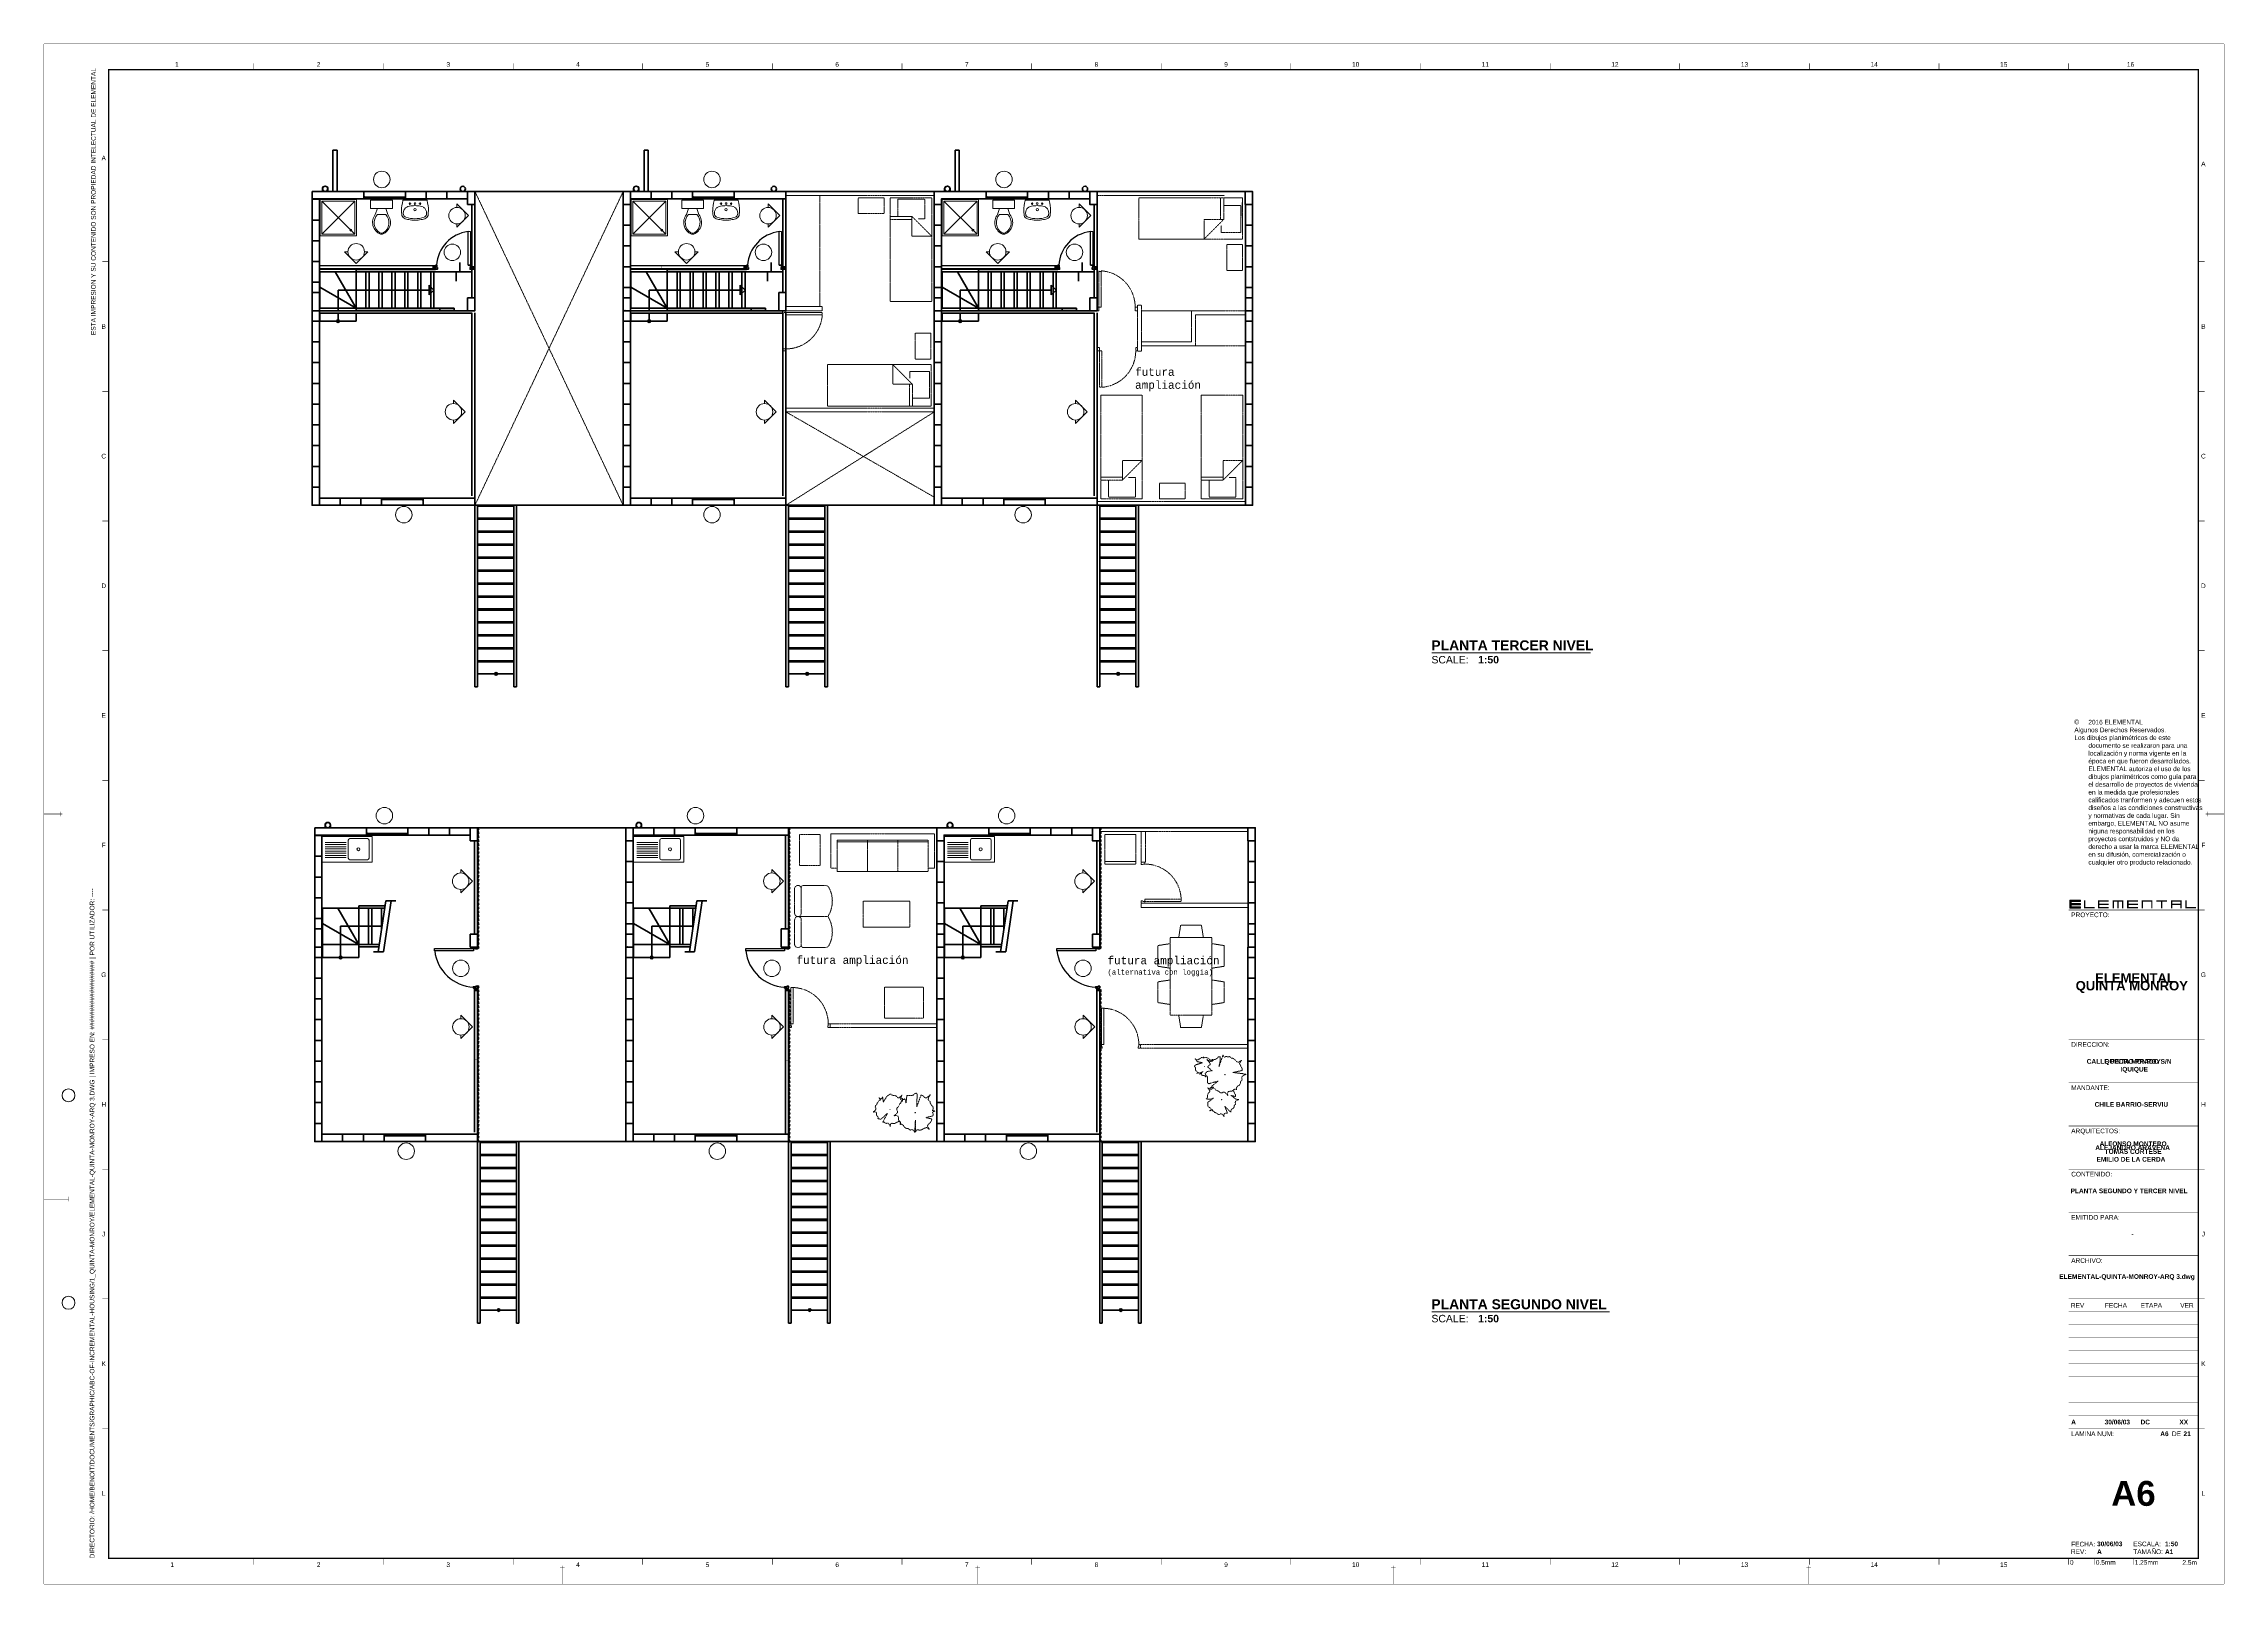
# Paper-space layout 'QM-ARQ-NIVEL 2-3' of a CAD drawing. Header units: metres, sheet in millimetres. Extents: x 1062 to 1903, y 0 to 594.
# The model-space entities are those that its viewports show. They can reach past a viewport. Long polylines and large blocks are cut down to what shows.
import ezdxf
from ezdxf.enums import TextEntityAlignment as Align

# ---------------------------------------------------------------- set-up
doc = ezdxf.new("R2010")
doc.units = ezdxf.units.M
doc.header["$LTSCALE"] = 5
doc.header["$MEASUREMENT"] = 0
doc.linetypes.add('HIDDEN', pattern=[0.375, 0.25, -0.125])
doc.layers.get('0').update_dxf_attribs({"color": 30})
doc.layers.get('DEFPOINTS').update_dxf_attribs({"color": 210})
doc.layers.add('A-ANNO-NPLT', color=210, linetype='Continuous', lineweight=18, plot=False)
doc.layers.add('G-ANNO-NPLT', color=210, linetype='Continuous', lineweight=18, plot=False)
for name, color, linetype, lineweight in [('A-ANNO-SYMB', 3, 'Continuous', 18), ('A-ANNO-TEXT', 3, 'Continuous', 18), ('A-DOOR-FULL', 4, 'Continuous', 25), ('A-FLOR-LEVL', 7, 'Continuous', 35), ('A-FLOR-OVHD', 3, 'HIDDEN', 18), ('A-FURN', 8, 'Continuous', 18), ('A-GLAZ-FULL', 4, 'Continuous', 25), ('A-WALL-FULL', 7, 'Continuous', 35), ('G-ANNO-LOGO', 3, 'Continuous', 18), ('G-ANNO-TEXT', 3, 'Continuous', 18), ('G-ANNO-TTLB', 3, 'Continuous', 18)]:
    doc.layers.add(name, color=color, linetype=linetype, lineweight=lineweight)
doc.layers.get('DEFPOINTS').off()
doc.styles.add('E-ARIAL', font='arial.ttf')
doc.styles.add('E-ARIAL-BOLD', font='')
doc.styles.add('planta 2$0$COTAS', font='romans.shx', dxfattribs={"height": 0.07})
doc.styles.add('planta 3$0$COTAS', font='romans.shx', dxfattribs={"height": 0.07})
doc.styles.get('E-ARIAL-BOLD').set_extended_font_data('Arial', bold=True)

# ---------------------------------------------------------------- blocks, each defined once
blk = doc.blocks.new('*U15')
at = {"layer": 'G-ANNO-TTLB', "const_width": 0.18}
for points in [[(0, -2.5), (0, 0)], [(10, 0), (10, -2.5)], [(25, 0), (25, -2.5)]]:
    blk.add_lwpolyline(points, dxfattribs=at)
at = {"layer": 'G-ANNO-TEXT', "style": 'E-ARIAL'}
blk.add_text('0', height=1.8, dxfattribs=at).set_placement((1.2, -0.7), align=Align.TOP_CENTER)
for s, p in [('0.5mm', (10.5, -2.5)), ('1.25mm', (25.5, -2.5))]:
    blk.add_text(s, height=1.8, dxfattribs=at).set_placement(p)
blk.add_text('2.5m', height=1.8, dxfattribs=at).set_placement((49.5, -2.5), align=Align.RIGHT)
blk = doc.blocks.new('*U12')
at = {"layer": 'G-ANNO-LOGO'}
for points in [[(0, -1), (0, 0), (1.33, 0), (1.33, -0.17), (0.17, -0.17), (0.17, -0.42), (1.33, -0.42), (1.33, -0.58), (0.17, -0.58), (0.17, -0.83), (1.33, -0.83), (1.33, -1)], [(1.74, -1), (1.74, 0), (1.91, 0), (1.91, -0.83), (3.07, -0.83), (3.07, -1)], [(3.48, -1), (3.48, 0), (4.81, 0), (4.81, -0.17), (3.65, -0.17), (3.65, -0.42), (4.81, -0.42), (4.81, -0.58), (3.65, -0.58), (3.65, -0.83), (4.81, -0.83), (4.81, -1)], [(6.47, -1), (6.47, -0.17), (6.05, -0.17), (6.05, -1), (5.88, -1), (5.88, -0.17), (5.47, -0.17), (5.47, -1), (5.3, -1), (5.3, 0), (6.63, 0), (6.63, -1)], [(7.12, -1), (7.12, 0), (8.45, 0), (8.45, -0.17), (7.29, -0.17), (7.29, -0.42), (8.45, -0.42), (8.45, -0.58), (7.29, -0.58), (7.29, -0.83), (8.45, -0.83), (8.45, -1)], [(10.11, -1), (10.11, -0.17), (9.11, -0.17), (9.11, -1), (8.94, -1), (8.94, 0), (10.27, 0), (10.27, -1)], [(11.51, -0.17), (11.51, -1), (11.34, -1), (11.34, -0.17), (10.76, -0.17), (10.76, 0), (12.09, 0), (12.09, -0.17)], [(14.36, -1), (14.36, 0), (14.52, 0), (14.52, -0.83), (15.69, -0.83), (15.69, -1)]]:
    blk.add_hatch(color=256, dxfattribs=at).paths.add_polyline_path(points)
h = blk.add_hatch(color=256, dxfattribs=at)
edge = h.paths.add_edge_path()
edge.add_spline(control_points=[(13.74, -0.42), (13.74, -0.42), (12.74, -0.42), (12.74, -0.42), (12.74, -0.42), (12.74, -0.17), (12.74, -0.17), (12.74, -0.17), (13.74, -0.17), (13.74, -0.17), (13.74, -0.17), (13.74, -0.42), (13.74, -0.42)], knot_values=[0, 0, 0, 0, 1, 1, 1, 2, 2, 2, 3, 3, 3, 4, 4, 4, 4], degree=3, periodic=0)
edge = h.paths.add_edge_path(flags=16)
edge.add_spline(control_points=[(12.57, 0), (12.57, 0), (12.57, -1), (12.57, -1), (12.57, -1), (12.74, -1), (12.74, -1), (12.74, -1), (12.74, -0.58), (12.74, -0.58), (12.74, -0.58), (13.74, -0.58), (13.74, -0.58), (13.74, -0.58), (13.74, -1), (13.74, -1), (13.74, -1), (13.91, -1), (13.91, -1), (13.91, -1), (13.91, 0), (13.91, 0), (13.91, 0), (12.57, 0), (12.57, 0)], knot_values=[0, 0, 0, 0, 1, 1, 1, 2, 2, 2, 3, 3, 3, 4, 4, 4, 5, 5, 5, 6, 6, 6, 7, 7, 7, 8, 8, 8, 8], degree=3, periodic=0)
blk.add_lwpolyline([(0, 0), (0, -1)])
at = {"layer": 'A-ANNO-NPLT'}
blk.add_lwpolyline([(0, -1), (0, 0), (1.33, 0), (1.33, -0.17), (0.17, -0.17), (0.17, -0.42), (1.33, -0.42), (1.33, -0.58), (0.17, -0.58), (0.17, -0.83), (1.33, -0.83), (1.33, -1), (0, -1)], close=True, dxfattribs=at)
blk = doc.blocks.new('B-FOLD_MARK')
at = {"layer": 'A-ANNO-SYMB', "const_width": 0.13, "flags": 128}
for points in [[(1518.14, -686.71), (1519.94, -686.71)], [(1519.04, -685.81), (1519.04, -692.96)]]:
    blk.add_lwpolyline(points, dxfattribs=at)
blk = doc.blocks.new('B-HOLE_PUNCHER')
at = {"const_width": 0.18, "flags": 128}
for points in [[(3.56, 144.5), (13.06, 144.5)], [(13.06, 145.4), (13.06, 143.6)]]:
    blk.add_lwpolyline(points, dxfattribs=at)
blk = doc.blocks.new('*U16')
at = {"layer": 'G-ANNO-NPLT', "const_width": 0.18}
for points in [[(0, 594), (-841, 594)], [(-841, 0), (-841, 594)], [(0, 0), (0, 594)], [(0, 0), (-841, 0)]]:
    blk.add_lwpolyline(points, dxfattribs=at)
at = {"layer": 'G-ANNO-TTLB', "const_width": 0.5, "flags": 128}
blk.add_lwpolyline([(-816, 584), (-816, 10), (-10, 10), (-10, 584)], close=True, dxfattribs=at)
at = {"layer": 'G-ANNO-TTLB', "const_width": 0.18, "flags": 128}
for points in [[(-760, 586.5), (-760, 584)], [(-710, 586.5), (-710, 584)], [(-660, 586.5), (-660, 584)], [(-610, 586.5), (-610, 584)], [(-560, 586.5), (-560, 584)], [(-510, 586.5), (-510, 584)], [(-460, 586.5), (-460, 584)], [(-410, 586.5), (-410, 584)], [(-360, 586.5), (-360, 584)], [(-310, 586.5), (-310, 584)], [(-260, 586.5), (-260, 584)], [(-210, 586.5), (-210, 584)], [(-160, 586.5), (-160, 584)], [(-110, 586.5), (-110, 584)], [(-60, 586.5), (-60, 584)], [(-841, 578.5), (-841, 576)], [(-816, 510), (-818.5, 510)], [(-7.5, 510), (-10, 510)], [(-816, 460), (-818.5, 460)], [(-7.5, 460), (-10, 460)], [(-816, 410), (-818.5, 410)], [(-7.5, 410), (-10, 410)], [(-816, 360), (-818.5, 360)], [(-7.5, 360), (-10, 360)], [(-816, 310), (-818.5, 310)], [(-7.5, 310), (-10, 310)], [(-816, 260), (-818.5, 260)], [(-7.5, 260), (-10, 260)], [(-816, 210), (-818.5, 210)], [(-7.5, 210), (-10, 210)], [(-816, 160), (-818.5, 160)], [(-7.5, 160), (-10, 160)], [(-816, 110), (-818.5, 110)], [(-7.5, 110), (-10, 110)], [(-7.5, 110), (-10, 110)], [(-816, 60), (-818.5, 60)], [(-7.5, 60), (-10, 60)], [(-7.5, 60), (-10, 60)], [(-760, 10), (-760, 7.5)], [(-710, 10), (-710, 7.5)], [(-660, 10), (-660, 7.5)], [(-610, 10), (-610, 7.5)], [(-560, 10), (-560, 7.5)], [(-510, 10), (-510, 7.5)], [(-460, 10), (-460, 7.5)], [(-410, 10), (-410, 7.5)], [(-360, 10), (-360, 7.5)], [(-310, 10), (-310, 7.5)], [(-260, 10), (-260, 7.5)], [(-210, 10), (-210, 7.5)], [(-160, 10), (-160, 7.5)], [(-110, 10), (-110, 7.5)], [(-60, 10), (-60, 7.5)]]:
    blk.add_lwpolyline(points, dxfattribs=at)
at = {"layer": 'G-ANNO-TTLB'}
for points, const_width in [([(-10, 260), (-60, 260)], 0.18), ([(-10, 210), (-60, 210)], 0.18), ([(-10, 193.33), (-60, 193.33)], 0.18), ([(-10, 176.67), (-60, 176.67)], 0.18), ([(-60, 176.67), (-10, 176.67)], 0.18), ([(-60, 160), (-10, 160)], 0.18), ([(-60, 160), (-10, 160)], 0.18), ([(-60, 160), (-10, 160)], 0.18), ([(-60, 160), (-10, 160)], 0.18), ([(-60, 143.33), (-10, 143.33)], 0.18), ([(-60, 126.67), (-10, 126.67)], 0.18), ([(-60, 126.67), (-10, 126.67)], 0.18), ([(-60, 110), (-10, 110)], 0.18), ([(-60, 105), (-10, 105)], 0.12), ([(-60, 100), (-10, 100)], 0.12), ([(-60, 95), (-10, 95)], 0.12), ([(-60, 90), (-10, 90)], 0.12), ([(-60, 85), (-10, 85)], 0.12), ([(-60, 80), (-10, 80)], 0.12), ([(-60, 75), (-10, 75)], 0.12), ([(-60, 70), (-10, 70)], 0.12), ([(-60, 60), (-10, 60)], 0.18), ([(-60, 60), (-10, 60)], 0.18), ([(-60, 65), (-10, 65)], 0.12), ([(-124.5, 10), (-64.5, 10)], 0.18)]:
    blk.add_lwpolyline(points, dxfattribs=dict(at, const_width=const_width))
for centre in [(-831.5, 188.5), (-831.5, 108.5)]:
    blk.add_circle(centre, 2.5, dxfattribs=at)
at = {"layer": 'G-ANNO-LOGO', "xscale": 3.1, "yscale": 3.1, "zscale": 3.1}
blk.add_blockref('*U12', (-59.49, 263.76), dxfattribs=at)
at = {"layer": 'G-ANNO-TTLB', "xscale": -1, "rotation": 270}
blk.add_blockref('B-FOLD_MARK', (-148.04, -1222.04), dxfattribs=at)
at = {"layer": 'G-ANNO-TTLB', "rotation": 90}
blk.add_blockref('B-FOLD_MARK', (-692.96, -1222.04), dxfattribs=at)
at = {"layer": 'G-ANNO-TTLB'}
for name, p in [('B-HOLE_PUNCHER', (-844.56, 4)), ('B-FOLD_MARK', (-2160.04, 692.96)), ('B-FOLD_MARK', (-1999.79, 692.96)), ('B-FOLD_MARK', (-1839.54, 692.96)), ('B-FOLD_MARK', (-1679.29, 692.96))]:
    blk.add_blockref(name, p, dxfattribs=at)
at = {"layer": 'G-ANNO-TEXT', "style": 'E-ARIAL'}
for s, p in [('1', (-789.65, 586.07)), ('2', (-735, 586.07)), ('3', (-685, 586.07)), ('4', (-635, 586.07)), ('5', (-585, 586.07)), ('6', (-535, 586.07)), ('7', (-485, 586.07)), ('8', (-435, 586.07)), ('9', (-385, 586.07)), ('10', (-335, 586.07)), ('11', (-285, 586.07)), ('12', (-235, 586.07)), ('13', (-185, 586.07)), ('14', (-135, 586.07)), ('15', (-85, 586.07)), ('16', (-36.11, 586.07)), ('A', (-817.91, 549.98)), ('A', (-8.02, 547.71)), ('B', (-817.91, 485)), ('B', (-8.02, 485)), ('C', (-817.91, 435)), ('C', (-8.02, 435)), ('D', (-817.91, 385)), ('D', (-8.02, 385)), ('E', (-817.91, 335)), ('E', (-8.02, 335)), ('F', (-817.91, 285)), ('F', (-8.02, 285)), ('G', (-817.91, 235)), ('G', (-8.02, 235)), ('H', (-817.91, 185)), ('H', (-8.02, 185)), ('J', (-817.91, 135)), ('J', (-8.02, 135)), ('K', (-817.91, 85)), ('K', (-8.02, 85)), ('L', (-817.91, 35)), ('L', (-8.02, 35)), ('2', (-735, 7.51)), ('3', (-685, 7.51)), ('6', (-535, 7.51)), ('8', (-435, 7.51)), ('9', (-385, 7.51)), ('10', (-335, 7.51)), ('12', (-235, 7.51)), ('13', (-185, 7.51)), ('1', (-791.51, 7.51)), ('4', (-635, 7.51)), ('5', (-585, 7.51)), ('7', (-485, 7.51)), ('11', (-285, 7.51)), ('14', (-135, 7.51)), ('15', (-85, 7.51))]:
    blk.add_text(s, height=1.8, dxfattribs=at).set_placement(p, align=Align.MIDDLE_CENTER)
for s, p in [('PROYECTO:', (-59, 259.02)), ('DIRECCION:', (-59, 209.02)), ('MANDANTE:', (-59, 192.35)), ('ARQUITECTOS:', (-59, 175.68)), ('CONTENIDO:', (-59, 159.02)), ('EMITIDO PARA:', (-59, 142.35)), ('ARCHIVO:', (-59, 125.68)), ('LAMINA NUM:', (-59, 58.88))]:
    blk.add_text(s, height=1.8, dxfattribs=at).set_placement(p, align=Align.TOP_LEFT)
at = {"layer": 'G-ANNO-TEXT'}
for s, style, p in [('REV', 'E-ARIAL', (-59.13, 107.5)), ('FECHA', 'E-ARIAL', (-45.99, 107.5)), ('ETAPA', 'E-ARIAL', (-32.2, 107.5)), ('VER', 'E-ARIAL', (-16.94, 107.5)), ('DE', 'E-ARIAL', (-20.14, 57.99)), ('REV:', 'E-ARIAL', (-59.1, 12.54)), ('FECHA:', 'E-ARIAL', (-59, 15.44)), ('TAMAÑO:', 'E-ARIAL', (-35.06, 12.5)), ('ESCALA:', 'E-ARIAL', (-35.06, 15.5)), ('A1', 'E-ARIAL-BOLD', (-22.82, 12.5))]:
    blk.add_text(s, height=1.8, dxfattribs=dict(at, style=style)).set_placement(p, align=Align.MIDDLE_LEFT)
at = {"layer": 'G-ANNO-TEXT', "insert": (-822.79, 584.67), "char_height": 1.8, "width": 119.9233, "attachment_point": 3, "rotation": 90, "style": 'E-ARIAL'}
blk.add_mtext('ESTA IMPRESION Y SU CONTENIDO SON PROPIEDAD INTELECTUAL DE ELEMENTAL', dxfattribs=at)
at = {"layer": 'G-ANNO-TEXT', "insert": (-823.3, 9.95), "char_height": 1.8, "attachment_point": 1, "rotation": 90, "style": 'E-ARIAL'}
blk.add_mtext_dynamic_manual_height_columns('DIRECTORIO: /HOME/BENOIT/DOCUMENTS/GRAPHIC/ABC-OF-INCREMENTAL-HOUSING/1_QUINTA-MONROY/ELEMENTAL-QUINTA-MONROY-ARQ 3.DWG | IMPRESO EN: ################### | POR UTILIZADOR: ----', width=261.3909, gutter_width=9, heights=[0], dxfattribs=at)
at = {"layer": 'G-ANNO-TEXT', "style": 'E-ARIAL-BOLD'}
for tag, height, p in [('PROJECT_TITLE_001', 3.6, (-35, 233.61)), ('SITE_001', 1.8, (-35, 201.67)), ('CLIENT_001', 1.8, (-35, 185)), ('ARCHITECTS_001', 1.8, (-35, 168.33)), ('ARCHITECTS_002', 1.8, (-35, 168.33)), ('DRAWING_TITLE_001', 1.8, (-35, 151.67)), ('DESIGN_STAGE_001', 1.8, (-35, 135)), ('FILENAME_001', 1.8, (-35, 118.33)), ('SHEET', 9.6, (-35, 35))]:
    blk.add_attdef(tag, text='', height=height, dxfattribs=at).set_placement(p, align=Align.MIDDLE_CENTER)
for tag, p in [('VERSION_9', (-59, 102.5)), ('DATE_9', (-46.09, 102.5)), ('STAGE_9', (-32.25, 102.5)), ('CHECKED_BY_9', (-17.25, 102.5)), ('VERSION_8', (-59, 97.5)), ('VERSION_7', (-59, 92.5)), ('DATE_8', (-46.09, 97.5)), ('DATE_7', (-46.09, 92.5)), ('STAGE_8', (-32.25, 97.5)), ('STAGE_7', (-32.25, 92.5)), ('CHECKED_BY_8', (-17.25, 97.5)), ('CHECKED_BY_7', (-17.25, 92.5)), ('VERSION_6', (-59, 87.5)), ('DATE_6', (-46.09, 87.5)), ('STAGE_6', (-32.25, 87.5)), ('CHECKED_BY_6', (-17.25, 87.5)), ('VERSION_5', (-59, 82.5)), ('VERSION_4', (-59, 77.5)), ('DATE_5', (-46.09, 82.5)), ('DATE_4', (-46.09, 77.5)), ('STAGE_5', (-32.25, 82.5)), ('STAGE_4', (-32.25, 77.5)), ('CHECKED_BY_5', (-17.25, 82.5)), ('CHECKED_BY_4', (-17.25, 77.5)), ('VERSION_3', (-59, 72.5)), ('VERSION_2', (-59, 67.5)), ('DATE_3', (-46.09, 72.5)), ('DATE_2', (-46.09, 67.5)), ('STAGE_3', (-32.25, 72.5)), ('STAGE_2', (-32.25, 67.5)), ('CHECKED_BY_3', (-17.25, 72.5)), ('CHECKED_BY_2', (-17.25, 67.5)), ('VERSION_1', (-59, 62.5)), ('DATE_1', (-46.09, 62.5)), ('STAGE_1', (-32.25, 62.5)), ('CHECKED_BY_1', (-17.25, 62.5)), ('SHEET_TOTAL', (-15.68, 57.98)), ('DATE', (-49.01, 15.53)), ('REV', (-49.01, 12.51)), ('SCALE', (-22.81, 15.53))]:
    blk.add_attdef(tag, text='', height=1.8, dxfattribs=at).set_placement(p, align=Align.MIDDLE_LEFT)
blk.add_attdef('SHEET_COPY', text='', height=1.8, dxfattribs=at).set_placement((-21.42, 57.98), align=Align.MIDDLE_RIGHT)
blk = doc.blocks.new('*U19')
at = {"layer": 'A-ANNO-SYMB'}
blk.add_line((44.2, 0), (6, 0), dxfattribs=at)
at = {"layer": 'A-ANNO-SYMB', "style": 'E-ARIAL'}
blk.add_text('SCALE:', height=1.8, dxfattribs=at).set_placement((5.88, -2.55))
at = {"layer": 'A-ANNO-SYMB', "style": 'E-ARIAL-BOLD'}
blk.add_attdef('SHEET', text='', height=6, dxfattribs=at).set_placement((5, 0.28), align=Align.MIDDLE_RIGHT)
blk.add_attdef('TITLE', (5.86, 0.61), '', height=2.4, dxfattribs=at)
blk.add_attdef('SCALE', text='', height=1.8, dxfattribs=at).set_placement((17.14, -0.75), align=Align.TOP_LEFT)
blk = doc.blocks.new('*U259')
at = {"layer": 'A-ANNO-SYMB'}
blk.add_line((48.79, 0), (6, 0), dxfattribs=at)
at = {"layer": 'A-ANNO-SYMB', "style": 'E-ARIAL'}
blk.add_text('SCALE:', height=1.8, dxfattribs=at).set_placement((5.88, -2.55))
at = {"layer": 'A-ANNO-SYMB', "style": 'E-ARIAL-BOLD'}
blk.add_attdef('SHEET', text='', height=6, dxfattribs=at).set_placement((5, 0.28), align=Align.MIDDLE_RIGHT)
blk.add_attdef('TITLE', (5.86, 0.61), '', height=2.4, dxfattribs=at)
blk.add_attdef('SCALE', text='', height=1.8, dxfattribs=at).set_placement((17.14, -0.75), align=Align.TOP_LEFT)

msp = doc.modelspace()

# ---------------------------------------------------------------- linework, layer by layer
at = {"layer": 'A-ANNO-SYMB'}
for p, q in [((-57.263, -61.341), (-57.038, -61.566)), ((-57.263, -61.341), (-57.263, -61.407)), ((-51.263, -61.341), (-51.038, -61.566)), ((-51.263, -61.341), (-51.263, -61.407)), ((-45.263, -61.341), (-45.038, -61.566)), ((-45.263, -61.341), (-45.263, -61.407)), ((-57.263, -61.791), (-57.038, -61.566)), ((-57.263, -61.725), (-57.263, -61.791)), ((-51.263, -61.791), (-51.038, -61.566)), ((-51.263, -61.725), (-51.263, -61.791)), ((-45.263, -61.791), (-45.038, -61.566)), ((-45.263, -61.725), (-45.263, -61.791)), ((-30.598, -61.907), (-30.598, -61.973)), ((-30.598, -61.907), (-30.374, -62.132)), ((-30.598, -62.357), (-30.374, -62.132)), ((-24.598, -61.907), (-24.374, -62.132)), ((-24.598, -61.907), (-24.598, -61.973)), ((-24.598, -62.357), (-24.374, -62.132)), ((-18.598, -61.907), (-18.374, -62.132)), ((-18.598, -61.907), (-18.598, -61.973)), ((-18.598, -62.357), (-18.374, -62.132)), ((-59.431, -62.264), (-59.206, -62.489)), ((-59.365, -62.264), (-59.431, -62.264)), ((-58.981, -62.264), (-59.206, -62.489)), ((-58.981, -62.264), (-59.047, -62.264)), ((-53.058, -62.264), (-52.833, -62.489)), ((-52.992, -62.264), (-53.058, -62.264)), ((-52.609, -62.264), (-52.833, -62.489)), ((-52.609, -62.264), (-52.674, -62.264)), ((-47.058, -62.264), (-46.833, -62.489)), ((-46.992, -62.264), (-47.058, -62.264)), ((-46.609, -62.264), (-46.833, -62.489)), ((-46.609, -62.264), (-46.674, -62.264)), ((-30.598, -62.291), (-30.598, -62.357)), ((-24.598, -62.291), (-24.598, -62.357)), ((-18.598, -62.291), (-18.598, -62.357)), ((-30.595, -64.716), (-30.595, -64.782)), ((-30.595, -64.716), (-30.37, -64.941)), ((-24.595, -64.716), (-24.595, -64.782)), ((-24.595, -64.716), (-24.37, -64.941)), ((-18.595, -64.716), (-18.595, -64.782)), ((-18.595, -64.716), (-18.37, -64.941)), ((-57.331, -65.125), (-57.106, -65.349)), ((-57.331, -65.125), (-57.331, -65.191)), ((-51.331, -65.125), (-51.106, -65.349)), ((-51.331, -65.125), (-51.331, -65.191)), ((-45.331, -65.125), (-45.106, -65.349)), ((-45.331, -65.125), (-45.331, -65.191)), ((-30.595, -65.166), (-30.37, -64.941)), ((-30.595, -65.1), (-30.595, -65.166)), ((-24.595, -65.166), (-24.37, -64.941)), ((-24.595, -65.1), (-24.595, -65.166)), ((-18.595, -65.166), (-18.37, -64.941)), ((-18.595, -65.1), (-18.595, -65.166)), ((-57.331, -65.574), (-57.106, -65.349)), ((-57.331, -65.508), (-57.331, -65.574)), ((-51.331, -65.574), (-51.106, -65.349)), ((-51.331, -65.508), (-51.331, -65.574)), ((-45.331, -65.574), (-45.106, -65.349)), ((-45.331, -65.508), (-45.331, -65.574))]:
    msp.add_line(p, q, dxfattribs=at)
for centre in [(-58.712, -60.868), (-52.345, -60.868), (-46.712, -60.868), (-32.07, -60.868), (-26.07, -60.868), (-20.07, -60.868), (-57.263, -61.566), (-51.263, -61.566), (-45.263, -61.566), (-59.206, -62.264), (-57.352, -62.273), (-52.833, -62.264), (-51.352, -62.273), (-46.833, -62.264), (-45.352, -62.273), (-30.598, -62.132), (-24.598, -62.132), (-18.598, -62.132), (-30.596, -63.812), (-24.596, -63.812), (-18.596, -63.812), (-57.331, -65.349), (-51.331, -65.349), (-45.331, -65.349), (-30.595, -64.941), (-24.595, -64.941), (-18.595, -64.941), (-58.288, -67.333), (-52.343, -67.333), (-46.343, -67.333), (-31.65, -67.337), (-25.65, -67.337), (-19.65, -67.337)]:
    msp.add_circle(centre, 0.159, dxfattribs=at)
at = {"layer": 'A-DOOR-FULL'}
for p, q in [((-57.046, -62.524), (-57.046, -61.874)), ((-57.001, -61.874), (-57.001, -62.524)), ((-51.046, -62.524), (-51.046, -61.874)), ((-51.001, -61.874), (-51.001, -62.524)), ((-45.046, -62.524), (-45.046, -61.874)), ((-45.001, -61.874), (-45.001, -62.524)), ((-57.001, -62.524), (-57.046, -62.524)), ((-57.046, -62.524), (-57.001, -62.524)), ((-51.046, -62.524), (-51.001, -62.524)), ((-51.001, -62.524), (-51.046, -62.524)), ((-45.046, -62.524), (-45.001, -62.524)), ((-45.001, -62.524), (-45.046, -62.524))]:
    msp.add_line(p, q, dxfattribs=at)
for points in [[(-57.676, -62.531), (-59.917, -62.531)], [(-51.676, -62.531), (-53.917, -62.531)], [(-45.676, -62.531), (-47.917, -62.531)]]:
    msp.add_lwpolyline(points, dxfattribs=at)
for points in [[(-31.102, -63.426), (-30.352, -63.426), (-30.352, -63.471), (-31.102, -63.471)], [(-25.102, -63.426), (-24.352, -63.426), (-24.352, -63.471), (-25.102, -63.471)], [(-19.102, -63.426), (-18.352, -63.426), (-18.352, -63.471), (-19.102, -63.471)]]:
    msp.add_lwpolyline(points, close=True, dxfattribs=at)
for centre, radius, start, end in [((-56.962, -62.565), 0.696, 96.9328, 176.6102), ((-50.962, -62.565), 0.696, 96.9328, 176.6102), ((-44.962, -62.565), 0.696, 96.9328, 176.6102), ((-30.308, -63.379), 0.798, 186.6363, 266.9067), ((-24.308, -63.379), 0.798, 186.6363, 266.9067), ((-18.308, -63.379), 0.798, 186.6363, 266.9067)]:
    msp.add_arc(centre, radius, start, end, dxfattribs=at)
at = {"layer": 'A-FLOR-LEVL'}
for p, q in [((-58.257, -61.101), (-59.057, -61.101)), ((-59.057, -61.241), (-58.257, -61.241)), ((-51.917, -61.101), (-52.717, -61.101)), ((-52.717, -61.241), (-51.917, -61.241)), ((-46.257, -61.101), (-47.057, -61.101)), ((-47.057, -61.241), (-46.257, -61.241)), ((-59.611, -62.651), (-59.907, -62.651)), ((-59.907, -62.947), (-59.907, -62.651)), ((-59.907, -62.947), (-59.907, -62.651)), ((-59.207, -62.651), (-59.611, -62.651)), ((-59.207, -63.351), (-59.611, -62.651)), ((-59.207, -62.651), (-59.207, -62.606)), ((-57.676, -62.606), (-59.207, -62.606)), ((-59.207, -62.651), (-59.207, -62.606)), ((-57.737, -62.651), (-59.207, -62.651)), ((-59.207, -63.396), (-59.207, -62.651)), ((-59.017, -63.351), (-59.017, -62.651)), ((-58.957, -63.351), (-58.957, -62.651)), ((-58.767, -63.351), (-58.767, -62.651)), ((-58.707, -63.351), (-58.707, -62.651)), ((-58.517, -63.351), (-58.517, -62.651)), ((-58.457, -63.351), (-58.457, -62.651)), ((-58.267, -63.351), (-58.267, -62.651)), ((-58.207, -63.351), (-58.207, -62.651)), ((-58.017, -63.351), (-58.017, -62.651)), ((-57.957, -63.351), (-57.957, -62.651)), ((-57.767, -63.351), (-57.767, -62.651)), ((-57.737, -62.651), (-57.691, -62.651)), ((-57.707, -63.351), (-57.707, -62.651)), ((-53.611, -62.651), (-53.907, -62.651)), ((-53.907, -62.947), (-53.907, -62.651)), ((-53.207, -62.651), (-53.611, -62.651)), ((-53.207, -63.351), (-53.611, -62.651)), ((-51.676, -62.606), (-53.207, -62.606)), ((-53.207, -62.651), (-53.207, -62.606)), ((-53.207, -62.651), (-53.207, -62.606)), ((-51.737, -62.651), (-53.207, -62.651)), ((-53.207, -63.396), (-53.207, -62.651)), ((-53.017, -63.351), (-53.017, -62.651)), ((-52.957, -63.351), (-52.957, -62.651)), ((-52.767, -63.351), (-52.767, -62.651)), ((-52.707, -63.351), (-52.707, -62.651)), ((-52.517, -63.351), (-52.517, -62.651)), ((-52.457, -63.351), (-52.457, -62.651)), ((-52.267, -63.351), (-52.267, -62.651)), ((-52.207, -63.351), (-52.207, -62.651)), ((-52.017, -63.351), (-52.017, -62.651)), ((-51.957, -63.351), (-51.957, -62.651)), ((-51.767, -63.351), (-51.767, -62.651)), ((-51.737, -62.651), (-51.691, -62.651)), ((-51.707, -63.351), (-51.707, -62.651)), ((-47.611, -62.651), (-47.907, -62.651)), ((-47.907, -62.947), (-47.907, -62.651)), ((-47.207, -62.651), (-47.611, -62.651)), ((-47.207, -63.351), (-47.611, -62.651)), ((-45.676, -62.606), (-47.207, -62.606)), ((-47.207, -62.651), (-47.207, -62.606)), ((-47.207, -62.651), (-47.207, -62.606)), ((-45.737, -62.651), (-47.207, -62.651)), ((-47.207, -63.396), (-47.207, -62.651)), ((-47.017, -63.351), (-47.017, -62.651)), ((-46.957, -63.351), (-46.957, -62.651)), ((-46.767, -63.351), (-46.767, -62.651)), ((-46.707, -63.351), (-46.707, -62.651)), ((-46.517, -63.351), (-46.517, -62.651)), ((-46.457, -63.351), (-46.457, -62.651)), ((-46.267, -63.351), (-46.267, -62.651)), ((-46.207, -63.351), (-46.207, -62.651)), ((-46.017, -63.351), (-46.017, -62.651)), ((-45.957, -63.351), (-45.957, -62.651)), ((-45.767, -63.351), (-45.767, -62.651)), ((-45.737, -62.651), (-45.691, -62.651)), ((-45.707, -63.351), (-45.707, -62.651)), ((-33.265, -62.696), (-33.265, -62.651)), ((-32.969, -62.651), (-33.265, -62.651)), ((-33.265, -62.947), (-33.265, -62.651)), ((-32.565, -62.651), (-32.969, -62.651)), ((-32.565, -63.351), (-32.969, -62.651)), ((-32.565, -63.351), (-32.565, -62.651)), ((-32.375, -63.351), (-32.375, -62.651)), ((-32.314, -63.351), (-32.314, -62.651)), ((-32.124, -63.058), (-32.124, -62.651)), ((-27.265, -62.696), (-27.265, -62.651)), ((-26.969, -62.651), (-27.265, -62.651)), ((-27.265, -62.947), (-27.265, -62.651)), ((-26.565, -62.651), (-26.969, -62.651)), ((-26.565, -63.351), (-26.969, -62.651)), ((-26.565, -63.351), (-26.565, -62.651)), ((-26.375, -63.351), (-26.375, -62.651)), ((-26.314, -63.351), (-26.314, -62.651)), ((-26.124, -63.058), (-26.124, -62.651)), ((-21.265, -62.696), (-21.265, -62.651)), ((-20.969, -62.651), (-21.265, -62.651)), ((-21.265, -62.947), (-21.265, -62.651)), ((-20.565, -62.651), (-20.969, -62.651)), ((-20.565, -63.351), (-20.969, -62.651)), ((-20.565, -63.351), (-20.565, -62.651)), ((-20.375, -63.351), (-20.375, -62.651)), ((-20.314, -63.351), (-20.314, -62.651)), ((-20.124, -63.058), (-20.124, -62.651)), ((-59.907, -63.351), (-59.907, -62.947)), ((-59.907, -63.351), (-59.907, -62.947)), ((-59.207, -63.351), (-59.907, -62.947)), ((-59.557, -63.001), (-57.8, -63.001)), ((-59.557, -63.001), (-59.557, -63.401)), ((-57.8, -63.094), (-57.8, -62.908)), ((-57.707, -63.001), (-57.8, -62.908)), ((-57.707, -63.001), (-57.8, -63.094)), ((-53.907, -63.351), (-53.907, -62.947)), ((-53.207, -63.351), (-53.907, -62.947)), ((-53.557, -63.001), (-51.8, -63.001)), ((-53.557, -63.001), (-53.557, -63.401)), ((-51.8, -63.094), (-51.8, -62.908)), ((-51.707, -63.001), (-51.8, -62.908)), ((-51.707, -63.001), (-51.8, -63.094)), ((-47.907, -63.351), (-47.907, -62.947)), ((-47.207, -63.351), (-47.907, -62.947)), ((-47.557, -63.001), (-45.8, -63.001)), ((-47.557, -63.001), (-47.557, -63.401)), ((-45.8, -63.094), (-45.8, -62.908)), ((-45.707, -63.001), (-45.8, -62.908)), ((-45.707, -63.001), (-45.8, -63.094)), ((-32.565, -63.351), (-33.265, -62.947)), ((-33.265, -63.351), (-33.265, -62.947)), ((-32.915, -63.001), (-32.115, -63.001)), ((-32.915, -63.001), (-32.915, -63.601)), ((-26.565, -63.351), (-27.265, -62.947)), ((-27.265, -63.351), (-27.265, -62.947)), ((-26.915, -63.001), (-26.115, -63.001)), ((-26.915, -63.001), (-26.915, -63.601)), ((-20.565, -63.351), (-21.265, -62.947)), ((-21.265, -63.351), (-21.265, -62.947)), ((-20.915, -63.001), (-20.115, -63.001)), ((-20.915, -63.001), (-20.915, -63.601)), ((-59.207, -63.351), (-59.907, -63.351)), ((-59.907, -63.446), (-59.907, -63.601)), ((-59.557, -63.446), (-59.557, -63.601)), ((-59.207, -63.351), (-57.314, -63.351)), ((-57.314, -63.396), (-59.207, -63.396)), ((-59.207, -63.446), (-59.207, -63.601)), ((-57.591, -63.396), (-57.591, -63.351)), ((-57.314, -63.351), (-57.314, -63.396)), ((-53.207, -63.351), (-53.907, -63.351)), ((-53.907, -63.446), (-53.907, -63.601)), ((-53.557, -63.446), (-53.557, -63.601)), ((-53.207, -63.351), (-51.314, -63.351)), ((-51.314, -63.396), (-53.207, -63.396)), ((-53.207, -63.446), (-53.207, -63.601)), ((-51.591, -63.396), (-51.591, -63.351)), ((-51.314, -63.351), (-51.314, -63.396)), ((-47.207, -63.351), (-47.907, -63.351)), ((-47.907, -63.446), (-47.907, -63.601)), ((-47.557, -63.446), (-47.557, -63.601)), ((-47.207, -63.351), (-45.314, -63.351)), ((-45.314, -63.396), (-47.207, -63.396)), ((-47.207, -63.446), (-47.207, -63.601)), ((-45.591, -63.396), (-45.591, -63.351)), ((-45.314, -63.351), (-45.314, -63.396)), ((-32.565, -63.351), (-33.265, -63.351)), ((-26.565, -63.351), (-27.265, -63.351)), ((-20.565, -63.351), (-21.265, -63.351)), ((-59.207, -63.601), (-59.907, -63.601)), ((-53.207, -63.601), (-53.907, -63.601)), ((-47.207, -63.601), (-47.907, -63.601)), ((-58.717, -67.011), (-57.917, -67.011)), ((-57.917, -67.151), (-58.717, -67.151)), ((-56.107, -67.151), (-56.917, -67.151)), ((-56.917, -70.651), (-56.917, -67.151)), ((-56.057, -67.151), (-56.907, -67.151)), ((-56.057, -67.151), (-56.907, -67.151)), ((-56.107, -67.151), (-56.907, -67.151)), ((-56.867, -70.651), (-56.867, -67.151)), ((-56.867, -67.171), (-56.167, -67.171)), ((-56.167, -70.651), (-56.167, -67.151)), ((-56.117, -70.651), (-56.117, -67.151)), ((-52.717, -67.011), (-51.917, -67.011)), ((-51.917, -67.151), (-52.717, -67.151)), ((-50.917, -70.651), (-50.917, -67.151)), ((-50.107, -67.151), (-50.907, -67.151)), ((-50.107, -67.151), (-50.907, -67.151)), ((-50.867, -70.651), (-50.867, -67.151)), ((-50.867, -67.171), (-50.167, -67.171)), ((-50.167, -70.651), (-50.167, -67.151)), ((-50.117, -70.651), (-50.117, -67.151)), ((-46.717, -67.011), (-45.917, -67.011)), ((-45.917, -67.151), (-46.717, -67.151)), ((-44.917, -70.651), (-44.917, -67.151)), ((-44.107, -67.151), (-44.907, -67.151)), ((-44.107, -67.151), (-44.907, -67.151)), ((-44.867, -70.651), (-44.867, -67.151)), ((-44.867, -67.171), (-44.167, -67.171)), ((-44.167, -70.651), (-44.167, -67.151)), ((-44.117, -70.651), (-44.117, -67.151)), ((-30.275, -70.651), (-30.275, -67.151)), ((-29.465, -67.151), (-30.265, -67.151)), ((-29.415, -67.151), (-30.265, -67.151)), ((-30.225, -70.651), (-30.225, -67.151)), ((-30.225, -67.171), (-29.525, -67.171)), ((-29.525, -70.651), (-29.525, -67.151)), ((-29.475, -70.651), (-29.475, -67.151)), ((-24.275, -70.651), (-24.275, -67.151)), ((-23.465, -67.151), (-24.265, -67.151)), ((-24.225, -70.651), (-24.225, -67.151)), ((-24.225, -67.171), (-23.525, -67.171)), ((-23.525, -70.651), (-23.525, -67.151)), ((-23.475, -70.651), (-23.475, -67.151)), ((-18.275, -70.651), (-18.275, -67.151)), ((-17.465, -67.151), (-18.265, -67.151)), ((-18.225, -70.651), (-18.225, -67.151)), ((-18.225, -67.171), (-17.525, -67.171)), ((-17.525, -70.651), (-17.525, -67.151)), ((-17.475, -70.651), (-17.475, -67.151)), ((-56.167, -67.401), (-56.867, -67.401)), ((-56.167, -67.421), (-56.867, -67.421)), ((-56.167, -67.651), (-56.867, -67.651)), ((-56.167, -67.671), (-56.867, -67.671)), ((-50.167, -67.401), (-50.867, -67.401)), ((-50.167, -67.421), (-50.867, -67.421)), ((-50.167, -67.651), (-50.867, -67.651)), ((-50.167, -67.671), (-50.867, -67.671)), ((-44.167, -67.401), (-44.867, -67.401)), ((-44.167, -67.421), (-44.867, -67.421)), ((-44.167, -67.651), (-44.867, -67.651)), ((-44.167, -67.671), (-44.867, -67.671)), ((-29.525, -67.401), (-30.225, -67.401)), ((-29.525, -67.421), (-30.225, -67.421)), ((-29.525, -67.651), (-30.225, -67.651)), ((-29.525, -67.671), (-30.225, -67.671)), ((-23.525, -67.401), (-24.225, -67.401)), ((-23.525, -67.421), (-24.225, -67.421)), ((-23.525, -67.651), (-24.225, -67.651)), ((-23.525, -67.671), (-24.225, -67.671)), ((-17.525, -67.401), (-18.225, -67.401)), ((-17.525, -67.421), (-18.225, -67.421)), ((-17.525, -67.651), (-18.225, -67.651)), ((-17.525, -67.671), (-18.225, -67.671)), ((-56.167, -67.901), (-56.867, -67.901)), ((-56.167, -67.921), (-56.867, -67.921)), ((-50.167, -67.901), (-50.867, -67.901)), ((-50.167, -67.921), (-50.867, -67.921)), ((-44.167, -67.901), (-44.867, -67.901)), ((-44.167, -67.921), (-44.867, -67.921)), ((-29.525, -67.901), (-30.225, -67.901)), ((-29.525, -67.921), (-30.225, -67.921)), ((-23.525, -67.901), (-24.225, -67.901)), ((-23.525, -67.921), (-24.225, -67.921)), ((-17.525, -67.901), (-18.225, -67.901)), ((-17.525, -67.921), (-18.225, -67.921)), ((-56.167, -68.151), (-56.867, -68.151)), ((-56.167, -68.171), (-56.867, -68.171)), ((-56.167, -68.401), (-56.867, -68.401)), ((-56.167, -68.421), (-56.867, -68.421)), ((-50.167, -68.151), (-50.867, -68.151)), ((-50.167, -68.171), (-50.867, -68.171)), ((-50.167, -68.401), (-50.867, -68.401)), ((-50.167, -68.421), (-50.867, -68.421)), ((-44.167, -68.151), (-44.867, -68.151)), ((-44.167, -68.171), (-44.867, -68.171)), ((-44.167, -68.401), (-44.867, -68.401)), ((-44.167, -68.421), (-44.867, -68.421)), ((-29.525, -68.151), (-30.225, -68.151)), ((-29.525, -68.171), (-30.225, -68.171)), ((-29.525, -68.401), (-30.225, -68.401)), ((-29.525, -68.421), (-30.225, -68.421)), ((-23.525, -68.151), (-24.225, -68.151)), ((-23.525, -68.171), (-24.225, -68.171)), ((-23.525, -68.401), (-24.225, -68.401)), ((-23.525, -68.421), (-24.225, -68.421)), ((-17.525, -68.151), (-18.225, -68.151)), ((-17.525, -68.171), (-18.225, -68.171)), ((-17.525, -68.401), (-18.225, -68.401)), ((-17.525, -68.421), (-18.225, -68.421)), ((-56.167, -68.651), (-56.867, -68.651)), ((-56.167, -68.671), (-56.867, -68.671)), ((-56.167, -68.901), (-56.867, -68.901)), ((-56.167, -68.921), (-56.867, -68.921)), ((-50.167, -68.651), (-50.867, -68.651)), ((-50.167, -68.671), (-50.867, -68.671)), ((-50.167, -68.901), (-50.867, -68.901)), ((-50.167, -68.921), (-50.867, -68.921)), ((-44.167, -68.651), (-44.867, -68.651)), ((-44.167, -68.671), (-44.867, -68.671)), ((-44.167, -68.901), (-44.867, -68.901)), ((-44.167, -68.921), (-44.867, -68.921)), ((-29.525, -68.651), (-30.225, -68.651)), ((-29.525, -68.671), (-30.225, -68.671)), ((-29.525, -68.901), (-30.225, -68.901)), ((-29.525, -68.921), (-30.225, -68.921)), ((-23.525, -68.651), (-24.225, -68.651)), ((-23.525, -68.671), (-24.225, -68.671)), ((-23.525, -68.901), (-24.225, -68.901)), ((-23.525, -68.921), (-24.225, -68.921)), ((-17.525, -68.651), (-18.225, -68.651)), ((-17.525, -68.671), (-18.225, -68.671)), ((-17.525, -68.901), (-18.225, -68.901)), ((-17.525, -68.921), (-18.225, -68.921)), ((-56.167, -69.151), (-56.867, -69.151)), ((-56.167, -69.171), (-56.867, -69.171)), ((-50.167, -69.151), (-50.867, -69.151)), ((-50.167, -69.171), (-50.867, -69.171)), ((-44.167, -69.151), (-44.867, -69.151)), ((-44.167, -69.171), (-44.867, -69.171)), ((-29.525, -69.151), (-30.225, -69.151)), ((-29.525, -69.171), (-30.225, -69.171)), ((-23.525, -69.151), (-24.225, -69.151)), ((-23.525, -69.171), (-24.225, -69.171)), ((-17.525, -69.151), (-18.225, -69.151)), ((-17.525, -69.171), (-18.225, -69.171)), ((-56.167, -69.401), (-56.867, -69.401)), ((-56.167, -69.421), (-56.867, -69.421)), ((-56.167, -69.651), (-56.867, -69.651)), ((-56.167, -69.671), (-56.867, -69.671)), ((-50.167, -69.401), (-50.867, -69.401)), ((-50.167, -69.421), (-50.867, -69.421)), ((-50.167, -69.651), (-50.867, -69.651)), ((-50.167, -69.671), (-50.867, -69.671)), ((-44.167, -69.401), (-44.867, -69.401)), ((-44.167, -69.421), (-44.867, -69.421)), ((-44.167, -69.651), (-44.867, -69.651)), ((-44.167, -69.671), (-44.867, -69.671)), ((-29.525, -69.401), (-30.225, -69.401)), ((-29.525, -69.421), (-30.225, -69.421)), ((-29.525, -69.651), (-30.225, -69.651)), ((-29.525, -69.671), (-30.225, -69.671)), ((-23.525, -69.401), (-24.225, -69.401)), ((-23.525, -69.421), (-24.225, -69.421)), ((-23.525, -69.651), (-24.225, -69.651)), ((-23.525, -69.671), (-24.225, -69.671)), ((-17.525, -69.401), (-18.225, -69.401)), ((-17.525, -69.421), (-18.225, -69.421)), ((-17.525, -69.651), (-18.225, -69.651)), ((-17.525, -69.671), (-18.225, -69.671)), ((-56.167, -69.901), (-56.867, -69.901)), ((-56.167, -69.921), (-56.867, -69.921)), ((-56.167, -69.921), (-56.867, -69.921)), ((-56.167, -70.151), (-56.867, -70.151)), ((-56.167, -70.171), (-56.867, -70.171)), ((-50.167, -69.901), (-50.867, -69.901)), ((-50.167, -69.921), (-50.867, -69.921)), ((-50.167, -69.921), (-50.867, -69.921)), ((-50.167, -70.151), (-50.867, -70.151)), ((-50.167, -70.171), (-50.867, -70.171)), ((-44.167, -69.901), (-44.867, -69.901)), ((-44.167, -69.921), (-44.867, -69.921)), ((-44.167, -69.921), (-44.867, -69.921)), ((-44.167, -70.151), (-44.867, -70.151)), ((-44.167, -70.171), (-44.867, -70.171)), ((-29.525, -69.901), (-30.225, -69.901)), ((-29.525, -69.921), (-30.225, -69.921)), ((-29.525, -69.921), (-30.225, -69.921)), ((-29.525, -70.151), (-30.225, -70.151)), ((-29.525, -70.171), (-30.225, -70.171)), ((-23.525, -69.901), (-24.225, -69.901)), ((-23.525, -69.921), (-24.225, -69.921)), ((-23.525, -69.921), (-24.225, -69.921)), ((-23.525, -70.151), (-24.225, -70.151)), ((-23.525, -70.171), (-24.225, -70.171)), ((-17.525, -69.901), (-18.225, -69.901)), ((-17.525, -69.921), (-18.225, -69.921)), ((-17.525, -69.921), (-18.225, -69.921)), ((-17.525, -70.151), (-18.225, -70.151)), ((-17.525, -70.171), (-18.225, -70.171)), ((-56.867, -70.651), (-56.917, -70.651)), ((-56.167, -70.401), (-56.867, -70.401)), ((-56.117, -70.651), (-56.167, -70.651)), ((-50.867, -70.651), (-50.917, -70.651)), ((-50.167, -70.401), (-50.867, -70.401)), ((-50.117, -70.651), (-50.167, -70.651)), ((-44.867, -70.651), (-44.917, -70.651)), ((-44.167, -70.401), (-44.867, -70.401)), ((-44.117, -70.651), (-44.167, -70.651)), ((-30.225, -70.651), (-30.275, -70.651)), ((-29.525, -70.401), (-30.225, -70.401)), ((-29.475, -70.651), (-29.525, -70.651)), ((-24.225, -70.651), (-24.275, -70.651)), ((-23.525, -70.401), (-24.225, -70.401)), ((-23.475, -70.651), (-23.525, -70.651)), ((-18.225, -70.651), (-18.275, -70.651)), ((-17.525, -70.401), (-18.225, -70.401)), ((-17.475, -70.651), (-17.525, -70.651))]:
    msp.add_line(p, q, dxfattribs=at)
for points in [[(-57.696, -62.592), (-59.917, -62.592)], [(-57.676, -62.601), (-59.917, -62.601)], [(-51.677, -62.592), (-53.917, -62.592)], [(-51.676, -62.601), (-53.917, -62.601)], [(-45.677, -62.592), (-47.917, -62.592)], [(-45.676, -62.601), (-47.917, -62.601)]]:
    msp.add_lwpolyline(points, dxfattribs=at)
for centre in [(-59.557, -63.601), (-53.557, -63.601), (-47.557, -63.601), (-32.915, -63.601), (-26.915, -63.601), (-20.915, -63.601), (-56.509, -70.401), (-50.509, -70.401), (-44.509, -70.401), (-29.867, -70.401), (-23.867, -70.401), (-17.867, -70.401)]:
    msp.add_circle(centre, 0.025, dxfattribs=at)
at = {"layer": 'A-FLOR-OVHD', "ltscale": 0.1}
for p, q in [((-56.917, -67.151), (-54.057, -61.101)), ((-56.907, -61.119), (-54.057, -67.151)), ((-50.917, -61.176), (-48.057, -61.176)), ((-50.267, -63.321), (-50.267, -61.176)), ((-49.525, -61.526), (-49.525, -61.226)), ((-49.525, -61.226), (-49.025, -61.226)), ((-49.025, -61.226), (-49.025, -61.526)), ((-48.907, -61.223), (-48.907, -63.223)), ((-48.907, -61.223), (-48.107, -61.223)), ((-48.758, -61.581), (-48.758, -61.251)), ((-48.758, -61.251), (-48.238, -61.251)), ((-48.238, -61.251), (-48.238, -61.631)), ((-48.107, -61.223), (-48.107, -63.223)), ((-44.917, -61.176), (-42.457, -61.176)), ((-42.114, -61.221), (-44.114, -61.221)), ((-44.114, -62.021), (-44.114, -61.221)), ((-42.534, -61.641), (-42.534, -61.221)), ((-42.474, -61.221), (-42.474, -61.641)), ((-42.474, -61.369), (-42.144, -61.369)), ((-42.143, -61.369), (-42.143, -61.889)), ((-42.121, -61.605), (-42.121, -61.305)), ((-42.114, -61.221), (-42.114, -62.021)), ((-23.461, -61.221), (-23.461, -61.878)), ((-21.461, -61.221), (-23.461, -61.221)), ((-23.336, -61.343), (-23.336, -61.946)), ((-23.336, -61.343), (-21.585, -61.343)), ((-23.336, -61.372), (-21.585, -61.372)), ((-22.753, -61.343), (-22.753, -61.946)), ((-22.169, -61.946), (-22.169, -61.343)), ((-21.585, -61.946), (-21.585, -61.343)), ((-21.461, -61.878), (-21.461, -61.221)), ((-15.415, -61.171), (-18.275, -61.171)), ((-17.474, -61.766), (-17.474, -61.171)), ((-17.394, -61.766), (-17.394, -61.171)), ((-49.025, -61.526), (-49.525, -61.526)), ((-48.907, -61.583), (-48.487, -61.583)), ((-48.487, -61.643), (-48.907, -61.643)), ((-48.107, -61.963), (-48.487, -61.583)), ((-48.487, -61.583), (-48.487, -61.963)), ((-48.238, -61.631), (-48.368, -61.631)), ((-42.854, -61.641), (-42.854, -62.021)), ((-42.854, -62.021), (-42.474, -61.641)), ((-42.474, -61.641), (-42.854, -61.641)), ((-42.523, -61.889), (-42.523, -61.759)), ((-17.575, -61.754), (-18.175, -61.754)), ((-17.474, -61.766), (-17.394, -61.766)), ((-48.487, -61.963), (-48.107, -61.963)), ((-42.114, -62.021), (-44.114, -62.021)), ((-42.143, -61.889), (-42.523, -61.889)), ((-42.414, -62.621), (-42.414, -62.121)), ((-42.414, -62.121), (-42.114, -62.121)), ((-42.114, -62.121), (-42.114, -62.621)), ((-23.57, -62.212), (-23.987, -62.212)), ((-23.336, -61.946), (-21.585, -61.946)), ((-44.882, -63.331), (-44.882, -62.631)), ((-44.872, -62.644), (-44.827, -62.644)), ((-44.837, -62.631), (-44.837, -63.331)), ((-42.114, -62.621), (-42.414, -62.621)), ((-24.159, -62.748), (-24.159, -62.277)), ((-24.03, -62.255), (-24.03, -62.748)), ((-17.474, -62.556), (-15.415, -62.556)), ((-17.474, -62.636), (-17.474, -62.556)), ((-17.474, -62.636), (-15.415, -62.636)), ((-16.704, -62.476), (-17.404, -62.476)), ((-17.404, -62.476), (-17.404, -62.521)), ((-17.404, -62.521), (-16.704, -62.521)), ((-16.704, -62.521), (-16.704, -62.476)), ((-24.159, -63.348), (-24.159, -62.877)), ((-24.094, -62.812), (-24.03, -62.812)), ((-23.516, -62.812), (-24.03, -62.812)), ((-24.03, -62.877), (-24.03, -63.369)), ((-16.75, -63.215), (-16.713, -62.978)), ((-16.313, -62.978), (-16.713, -62.978)), ((-16.313, -62.978), (-16.275, -63.215)), ((-50.917, -63.321), (-50.217, -63.321)), ((-50.917, -63.401), (-50.217, -63.401)), ((-50.917, -63.436), (-50.217, -63.436)), ((-50.217, -63.481), (-50.917, -63.481)), ((-50.217, -63.401), (-50.217, -63.321)), ((-50.217, -63.436), (-50.217, -63.481)), ((-48.107, -63.223), (-48.907, -63.223)), ((-44.882, -63.331), (-44.917, -63.331)), ((-44.882, -63.401), (-44.917, -63.401)), ((-44.917, -63.401), (-44.882, -63.401)), ((-44.882, -63.401), (-44.882, -63.331)), ((-44.837, -63.331), (-44.882, -63.331)), ((-44.882, -63.401), (-44.882, -63.376)), ((-44.182, -63.401), (-44.182, -63.331)), ((-44.182, -63.331), (-44.147, -63.331)), ((-44.182, -63.401), (-44.182, -63.376)), ((-44.147, -63.401), (-44.182, -63.401)), ((-44.182, -63.401), (-44.147, -63.401)), ((-44.137, -64.106), (-44.137, -63.294)), ((-44.062, -63.294), (-44.137, -63.294)), ((-44.062, -64.181), (-44.062, -63.294)), ((-44.062, -63.401), (-42.057, -63.401)), ((-43.097, -63.401), (-43.097, -64.001)), ((-43.022, -63.476), (-42.057, -63.476)), ((-43.022, -63.476), (-43.022, -64.076)), ((-23.987, -63.412), (-23.57, -63.412)), ((-16.913, -63.335), (-17.151, -63.372)), ((-17.151, -63.772), (-17.151, -63.372)), ((-16.913, -63.215), (-16.113, -63.215)), ((-16.113, -63.215), (-16.913, -63.215)), ((-16.913, -64.715), (-16.913, -63.215)), ((-16.113, -64.715), (-16.113, -63.215)), ((-15.876, -63.372), (-16.113, -63.335)), ((-15.876, -63.372), (-15.876, -63.772)), ((-48.425, -63.831), (-48.125, -63.831)), ((-48.425, -64.331), (-48.425, -63.831)), ((-48.125, -63.831), (-48.125, -64.331)), ((-17.151, -63.772), (-16.913, -63.809)), ((-16.113, -63.809), (-15.876, -63.772)), ((-48.125, -64.331), (-48.425, -64.331)), ((-44.872, -64.106), (-44.907, -64.106)), ((-44.907, -64.106), (-44.872, -64.106)), ((-44.872, -64.176), (-44.907, -64.176)), ((-44.872, -64.106), (-44.872, -64.176)), ((-44.872, -64.106), (-44.872, -64.131)), ((-44.872, -64.176), (-44.872, -64.876)), ((-44.827, -64.176), (-44.872, -64.176)), ((-44.827, -64.876), (-44.827, -64.176)), ((-44.172, -64.106), (-44.172, -64.131)), ((-44.172, -64.106), (-44.172, -64.176)), ((-44.137, -64.106), (-44.172, -64.106)), ((-44.172, -64.106), (-44.137, -64.106)), ((-44.172, -64.176), (-44.137, -64.176)), ((-44.137, -64.106), (-44.137, -64.181)), ((-44.062, -64.181), (-44.137, -64.181)), ((-44.062, -64.001), (-43.097, -64.001)), ((-44.062, -64.076), (-42.057, -64.076)), ((-24.23, -64.881), (-24.23, -64.181)), ((-24.23, -64.181), (-24.185, -64.181)), ((-24.185, -64.181), (-24.185, -64.881)), ((-16.913, -64.035), (-17.151, -64.072)), ((-17.151, -64.472), (-17.151, -64.072)), ((-15.876, -64.072), (-16.113, -64.035)), ((-15.876, -64.072), (-15.876, -64.472)), ((-48.117, -64.437), (-50.117, -64.437)), ((-50.117, -64.437), (-50.117, -65.237)), ((-48.857, -64.437), (-48.477, -64.817)), ((-48.857, -64.817), (-48.857, -64.437)), ((-48.146, -64.569), (-48.526, -64.569)), ((-48.526, -64.569), (-48.526, -64.699)), ((-48.146, -65.089), (-48.146, -64.569)), ((-48.117, -65.237), (-48.117, -64.437)), ((-18.24, -65.281), (-18.24, -64.581)), ((-18.24, -64.581), (-18.195, -64.581)), ((-18.195, -64.581), (-18.195, -65.281)), ((-17.151, -64.472), (-16.913, -64.509)), ((-16.913, -64.715), (-16.113, -64.715)), ((-16.75, -64.715), (-16.713, -64.953)), ((-16.313, -64.953), (-16.275, -64.715)), ((-16.113, -64.509), (-15.876, -64.472)), ((-48.477, -64.817), (-48.857, -64.817)), ((-48.537, -64.817), (-48.537, -65.237)), ((-48.477, -65.237), (-48.477, -64.817)), ((-48.476, -65.089), (-48.146, -65.089)), ((-44.872, -64.876), (-44.827, -64.876)), ((-44.847, -67.026), (-44.847, -65.026)), ((-44.047, -65.026), (-44.847, -65.026)), ((-44.047, -67.026), (-44.047, -65.026)), ((-42.907, -67.026), (-42.907, -65.026)), ((-42.107, -65.026), (-42.907, -65.026)), ((-42.107, -67.026), (-42.107, -65.026)), ((-24.185, -64.881), (-24.23, -64.881)), ((-23.475, -64.881), (-21.415, -64.881)), ((-23.475, -64.951), (-21.415, -64.951)), ((-16.313, -64.953), (-16.713, -64.953)), ((-50.917, -65.281), (-48.057, -65.281)), ((-50.917, -65.351), (-48.047, -67.001)), ((-50.917, -67.15), (-48.057, -65.351)), ((-50.917, -65.351), (-48.057, -65.351)), ((-48.117, -65.237), (-50.117, -65.237)), ((-18.195, -65.281), (-18.24, -65.281)), ((-17.485, -65.281), (-15.425, -65.281)), ((-17.485, -65.351), (-15.425, -65.351)), ((-44.427, -66.666), (-44.427, -66.286)), ((-44.047, -66.286), (-44.427, -66.666)), ((-44.427, -66.286), (-44.047, -66.286)), ((-42.487, -66.666), (-42.487, -66.286)), ((-42.107, -66.286), (-42.487, -66.666)), ((-42.487, -66.286), (-42.107, -66.286)), ((-44.427, -66.606), (-44.847, -66.606)), ((-44.847, -66.666), (-44.427, -66.666)), ((-44.698, -66.667), (-44.698, -66.997)), ((-44.178, -66.617), (-44.308, -66.617)), ((-44.178, -66.997), (-44.178, -66.617)), ((-43.716, -67.026), (-43.716, -66.726)), ((-43.716, -66.726), (-43.216, -66.726)), ((-43.216, -66.726), (-43.216, -67.026)), ((-42.487, -66.606), (-42.907, -66.606)), ((-42.907, -66.666), (-42.487, -66.666)), ((-42.758, -66.667), (-42.758, -66.997)), ((-42.238, -66.617), (-42.368, -66.617)), ((-42.238, -66.997), (-42.238, -66.617)), ((-44.907, -67.076), (-42.057, -67.076)), ((-44.847, -67.026), (-44.047, -67.026)), ((-44.698, -66.997), (-44.178, -66.997)), ((-43.216, -67.026), (-43.716, -67.026)), ((-42.907, -67.026), (-42.107, -67.026)), ((-42.758, -66.997), (-42.238, -66.997))]:
    msp.add_line(p, q, dxfattribs=at)
for points in [[(-23.665, -61.229), (-24.065, -61.229), (-24.065, -61.829), (-23.665, -61.829)], [(-17.575, -61.804), (-18.175, -61.804), (-18.175, -61.23), (-17.575, -61.23)], [(-17.404, -61.766), (-17.474, -61.766), (-17.474, -61.811), (-17.444, -61.811), (-17.444, -61.801), (-17.404, -61.801)], [(-17.404, -62.556), (-17.474, -62.556), (-17.474, -62.511), (-17.444, -62.511), (-17.444, -62.521), (-17.404, -62.521)], [(-50.917, -63.401), (-50.987, -63.401), (-50.987, -63.446), (-50.957, -63.446), (-50.957, -63.436), (-50.917, -63.436)], [(-50.917, -64.171), (-50.987, -64.171), (-50.987, -64.126), (-50.957, -64.126), (-50.957, -64.136), (-50.917, -64.136)], [(-22.424, -64.174), (-21.674, -64.174), (-21.674, -64.774), (-22.424, -64.774)], [(-24.265, -64.881), (-24.265, -64.951), (-24.22, -64.951), (-24.22, -64.921), (-24.23, -64.921), (-24.23, -64.881)], [(-23.475, -64.881), (-23.475, -64.951), (-23.52, -64.951), (-23.52, -64.921), (-23.51, -64.921), (-23.51, -64.881)], [(-18.275, -65.281), (-18.275, -65.351), (-18.23, -65.351), (-18.23, -65.321), (-18.24, -65.321), (-18.24, -65.281)], [(-17.485, -65.281), (-17.485, -65.351), (-17.53, -65.351), (-17.53, -65.321), (-17.52, -65.321), (-17.52, -65.281)], [(-16.148, -66.125), (-16.086, -66.096), (-16.078, -66.128), (-16.047, -66.138), (-16.031, -66.162), (-15.984, -66.178), (-15.954, -66.209), (-15.916, -66.215), (-15.898, -66.2), (-15.864, -66.201), (-15.833, -66.228), (-15.802, -66.266), (-15.81, -66.229), (-15.796, -66.188), (-15.754, -66.18), (-15.722, -66.182), (-15.698, -66.157), (-15.667, -66.14), (-15.635, -66.151), (-15.641, -66.121), (-15.619, -66.085), (-15.585, -66.068), (-15.559, -66.032), (-15.561, -66.002), (-15.548, -65.982), (-15.526, -65.963), (-15.535, -65.925), (-15.529, -65.896), (-15.486, -65.867), (-15.447, -65.855), (-15.488, -65.851), (-15.522, -65.841), (-15.705, -65.82), (-15.528, -65.781), (-15.529, -65.739), (-15.547, -65.712), (-15.579, -65.643), (-15.539, -65.583), (-15.598, -65.62), (-15.612, -65.621), (-15.641, -65.604), (-15.661, -65.576), (-15.703, -65.547), (-15.74, -65.54), (-15.768, -65.514), (-15.8, -65.517), (-15.846, -65.511), (-15.865, -65.524), (-15.876, -65.519), (-15.896, -65.482), (-15.974, -65.704), (-15.953, -65.608), (-15.949, -65.513), (-15.978, -65.519), (-15.988, -65.516), (-15.992, -65.533), (-16.053, -65.572), (-16.076, -65.571), (-16.101, -65.601), (-16.127, -65.61), (-16.168, -65.592), (-16.21, -65.569), (-16.182, -65.598), (-16.146, -65.641), (-16.146, -65.668), (-16.194, -65.713), (-16.108, -65.785), (-16.206, -65.802), (-16.218, -65.82), (-16.241, -65.837), (-16.224, -65.881), (-16.2, -65.891), (-16.196, -65.923), (-16.195, -66.018), (-16.169, -66.037), (-15.992, -65.984), (-16.114, -66.085)], [(-16.259, -65.707), (-16.254, -65.707), (-16.258, -65.702)], [(-15.866, -65.864), (-15.856, -65.864), (-15.864, -65.854)], [(-22.099, -66.309), (-22.071, -66.372), (-22.102, -66.379), (-22.112, -66.41), (-22.136, -66.426), (-22.152, -66.474), (-22.183, -66.503), (-22.189, -66.542), (-22.174, -66.559), (-22.175, -66.594), (-22.203, -66.624), (-22.241, -66.655), (-22.204, -66.647), (-22.162, -66.662), (-22.154, -66.703), (-22.157, -66.735), (-22.131, -66.759), (-22.114, -66.79), (-22.125, -66.822), (-22.096, -66.816), (-22.059, -66.838), (-22.042, -66.873), (-22.006, -66.899), (-21.976, -66.896), (-21.956, -66.91), (-21.938, -66.932), (-21.899, -66.922), (-21.87, -66.928), (-21.841, -66.971), (-21.829, -66.736), (-21.825, -66.969), (-21.815, -66.935), (-21.794, -66.925), (-21.755, -66.93), (-21.713, -66.928), (-21.687, -66.91), (-21.617, -66.878), (-21.557, -66.919), (-21.594, -66.86), (-21.595, -66.845), (-21.578, -66.816), (-21.55, -66.797), (-21.522, -66.754), (-21.514, -66.718), (-21.629, -66.689), (-21.491, -66.657), (-21.485, -66.612), (-21.498, -66.592), (-21.493, -66.581), (-21.457, -66.562), (-21.508, -66.552), (-21.486, -66.526), (-21.487, -66.508), (-21.493, -66.479), (-21.49, -66.469), (-21.508, -66.465), (-21.547, -66.404), (-21.546, -66.381), (-21.575, -66.356), (-21.585, -66.331), (-21.566, -66.289), (-21.543, -66.247), (-21.572, -66.275), (-21.615, -66.311), (-21.642, -66.311), (-21.688, -66.263), (-21.721, -66.257), (-21.804, -66.484), (-21.795, -66.24), (-21.811, -66.216), (-21.855, -66.234), (-21.865, -66.257), (-21.897, -66.261), (-21.992, -66.262), (-22.011, -66.409), (-22.031, -66.328), (-22.059, -66.343)], [(-15.926, -66.35), (-15.917, -66.349), (-15.924, -66.341)], [(-22.324, -66.531), (-22.324, -66.54), (-22.315, -66.533)], [(-21.839, -66.591), (-21.838, -66.602), (-21.828, -66.593)]]:
    msp.add_lwpolyline(points, close=True, dxfattribs=at)
at = {"layer": 'A-FLOR-OVHD', "ltscale": 0.1, "flags": 128}
for points in [[(-23.336, -61.878), (-23.461, -61.878)], [(-21.585, -61.878), (-21.461, -61.878)]]:
    msp.add_lwpolyline(points, dxfattribs=at)
at = {"layer": 'A-FLOR-OVHD', "ltscale": 0.1}
for points in [[(-22.837, -62.519), (-21.937, -62.519), (-21.937, -63.019), (-22.837, -63.019), (-22.837, -62.519)], [(-16.112, -65.604), (-16.116, -65.596), (-16.096, -65.566), (-16.125, -65.585), (-16.132, -65.585), (-16.147, -65.577), (-16.156, -65.563), (-16.178, -65.548), (-16.196, -65.545), (-16.21, -65.532), (-16.226, -65.533), (-16.249, -65.53), (-16.259, -65.537), (-16.264, -65.534), (-16.274, -65.516), (-16.279, -65.542), (-16.292, -65.531), (-16.301, -65.531), (-16.315, -65.534), (-16.32, -65.533), (-16.322, -65.541), (-16.353, -65.561), (-16.364, -65.56), (-16.377, -65.575), (-16.389, -65.58), (-16.41, -65.571), (-16.431, -65.559), (-16.417, -65.574), (-16.399, -65.595), (-16.399, -65.609), (-16.294, -65.631), (-16.412, -65.669), (-16.429, -65.676), (-16.435, -65.685), (-16.447, -65.693), (-16.438, -65.715), (-16.426, -65.72), (-16.424, -65.736), (-16.424, -65.784), (-16.41, -65.793), (-16.391, -65.803), (-16.383, -65.817), (-16.4, -65.837), (-16.369, -65.823), (-16.365, -65.839), (-16.286, -65.803), (-16.342, -65.856), (-16.314, -65.829), (-16.303, -65.879), (-16.284, -65.882), (-16.275, -65.875), (-16.258, -65.875), (-16.243, -65.889), (-16.227, -65.908), (-16.231, -65.889), (-16.226, -65.874)], [(-22.09, -66.379), (-22.09, -66.363), (-22.113, -66.344), (-22.121, -66.323), (-22.106, -66.29), (-22.087, -66.257), (-22.111, -66.279), (-22.145, -66.308), (-22.167, -66.307), (-22.203, -66.269), (-22.23, -66.265), (-22.274, -66.259), (-22.289, -66.25), (-22.302, -66.232), (-22.337, -66.246), (-22.345, -66.264), (-22.371, -66.267), (-22.447, -66.391), (-22.462, -66.29), (-22.478, -66.321), (-22.5, -66.333), (-22.532, -66.306), (-22.509, -66.356), (-22.535, -66.362), (-22.543, -66.387), (-22.562, -66.4), (-22.575, -66.438), (-22.6, -66.461), (-22.604, -66.492), (-22.593, -66.506), (-22.593, -66.534), (-22.615, -66.558), (-22.646, -66.583), (-22.616, -66.576), (-22.583, -66.588), (-22.576, -66.621), (-22.578, -66.647), (-22.558, -66.666), (-22.544, -66.691), (-22.553, -66.716), (-22.529, -66.711), (-22.501, -66.729), (-22.366, -66.603), (-22.458, -66.778), (-22.434, -66.776), (-22.418, -66.786), (-22.403, -66.804), (-22.372, -66.796), (-22.349, -66.801), (-22.326, -66.835), (-22.316, -66.867), (-22.313, -66.834), (-22.305, -66.807), (-22.289, -66.799), (-22.257, -66.803), (-22.223, -66.801), (-22.202, -66.787), (-22.147, -66.761), (-22.118, -66.78)], [(-16.078, -66.116), (-16.094, -66.115), (-16.113, -66.139), (-16.134, -66.146), (-16.167, -66.132), (-16.201, -66.113), (-16.178, -66.136), (-16.149, -66.171), (-16.15, -66.192), (-16.188, -66.229), (-16.193, -66.256), (-16.198, -66.3), (-16.207, -66.315), (-16.226, -66.328), (-16.147, -66.337), (-16.083, -66.315), (-16.19, -66.396), (-16.189, -66.473), (-16.168, -66.488), (-16.136, -66.504), (-16.124, -66.526), (-16.151, -66.558), (-16.101, -66.535), (-16.095, -66.561), (-16.071, -66.568), (-16.058, -66.588), (-16.02, -66.601), (-15.996, -66.625), (-15.965, -66.63), (-15.951, -66.618), (-15.924, -66.619), (-15.899, -66.641), (-15.874, -66.671), (-15.881, -66.642), (-15.869, -66.609), (-15.836, -66.602), (-15.81, -66.604), (-15.864, -66.469), (-15.767, -66.57), (-15.741, -66.579), (-15.746, -66.555), (-15.728, -66.526), (-15.7, -66.513), (-15.68, -66.484), (-15.682, -66.46), (-15.671, -66.444), (-15.653, -66.429), (-15.661, -66.398), (-15.656, -66.375), (-15.622, -66.351), (-15.591, -66.342), (-15.623, -66.339), (-15.651, -66.331), (-15.744, -66.261), (-15.655, -66.283), (-15.656, -66.249), (-15.67, -66.228), (-15.696, -66.172), (-15.677, -66.144)]]:
    msp.add_lwpolyline(points, dxfattribs=at)
for centre, radius, start, end in [((-17.404, -62.501), 0.7, 360, 90), ((-24.094, -62.277), 0.0643, 0, 180), ((-23.987, -62.255), 0.0429, 90, 180), ((-23.57, -62.298), 0.0857, 23.5782, 90), ((-44.885, -63.332), 0.703, 0.0863, 86.1094), ((-23.985, -62.516), 0.554, 327.7159, 27.0885), ((-24.094, -62.748), 0.0643, 180, 0), ((-24.094, -62.877), 0.0643, 0, 180), ((-23.985, -63.108), 0.554, 332.9115, 32.2841), ((-50.918, -63.433), 0.703, 270.0937, 356.1021), ((-24.094, -63.348), 0.0643, 180, 0), ((-23.987, -63.369), 0.0429, 180, 270), ((-23.57, -63.327), 0.0857, 270, 336.4218), ((-44.875, -64.175), 0.703, 273.8979, 359.9063), ((-24.21, -64.881), 0.7, 0, 90), ((-18.22, -65.281), 0.7, 0, 90)]:
    msp.add_arc(centre, radius, start, end, dxfattribs=at)
at = {"layer": 'A-FURN'}
for p, q in [((-59.232, -61.286), (-59.872, -61.926)), ((-59.232, -61.926), (-59.872, -61.286)), ((-58.295, -61.266), (-57.85, -61.266)), ((-53.232, -61.286), (-53.872, -61.926)), ((-53.232, -61.926), (-53.872, -61.286)), ((-52.295, -61.266), (-51.85, -61.266)), ((-47.232, -61.286), (-47.872, -61.926)), ((-47.232, -61.926), (-47.872, -61.286)), ((-46.295, -61.266), (-45.85, -61.266)), ((-32.303, -61.267), (-33.275, -61.267)), ((-32.809, -61.383), (-33.212, -61.383)), ((-32.767, -61.34), (-32.767, -61.689)), ((-32.303, -61.767), (-32.303, -61.267)), ((-26.293, -61.267), (-27.265, -61.267)), ((-26.799, -61.383), (-27.202, -61.383)), ((-26.757, -61.34), (-26.757, -61.689)), ((-26.293, -61.767), (-26.293, -61.267)), ((-20.303, -61.267), (-21.275, -61.267)), ((-20.809, -61.383), (-21.212, -61.383)), ((-20.767, -61.34), (-20.767, -61.689)), ((-20.303, -61.767), (-20.303, -61.267)), ((-58.797, -61.426), (-58.837, -61.546)), ((-58.637, -61.546), (-58.797, -61.546)), ((-58.637, -61.426), (-58.597, -61.546)), ((-52.797, -61.426), (-52.837, -61.546)), ((-52.637, -61.546), (-52.797, -61.546)), ((-52.637, -61.426), (-52.597, -61.546)), ((-46.797, -61.426), (-46.837, -61.546)), ((-46.637, -61.546), (-46.797, -61.546)), ((-46.637, -61.426), (-46.597, -61.546)), ((-32.809, -61.425), (-33.212, -61.425)), ((-32.809, -61.467), (-33.212, -61.467)), ((-32.809, -61.508), (-33.212, -61.508)), ((-32.809, -61.55), (-33.212, -61.55)), ((-32.809, -61.592), (-33.212, -61.592)), ((-32.809, -61.634), (-33.212, -61.634)), ((-32.809, -61.676), (-33.212, -61.676)), ((-26.799, -61.425), (-27.202, -61.425)), ((-26.799, -61.467), (-27.202, -61.467)), ((-26.799, -61.508), (-27.202, -61.508)), ((-26.799, -61.55), (-27.202, -61.55)), ((-26.799, -61.592), (-27.202, -61.592)), ((-26.799, -61.634), (-27.202, -61.634)), ((-26.799, -61.676), (-27.202, -61.676)), ((-20.809, -61.425), (-21.212, -61.425)), ((-20.809, -61.467), (-21.212, -61.467)), ((-20.809, -61.508), (-21.212, -61.508)), ((-20.809, -61.55), (-21.212, -61.55)), ((-20.809, -61.592), (-21.212, -61.592)), ((-20.809, -61.634), (-21.212, -61.634)), ((-20.809, -61.676), (-21.212, -61.676)), ((-57.053, -61.874), (-57.008, -61.874)), ((-57.046, -61.874), (-57.001, -61.874)), ((-51.053, -61.874), (-51.008, -61.874)), ((-51.046, -61.874), (-51.001, -61.874)), ((-45.053, -61.874), (-45.008, -61.874)), ((-45.046, -61.874), (-45.001, -61.874))]:
    msp.add_line(p, q, dxfattribs=at)
for points in [[(-59.202, -61.256), (-59.902, -61.256), (-59.902, -61.956), (-59.202, -61.956)], [(-59.232, -61.286), (-59.872, -61.286), (-59.872, -61.926), (-59.232, -61.926)], [(-58.507, -61.426), (-58.507, -61.266), (-58.927, -61.266), (-58.927, -61.426)], [(-53.202, -61.256), (-53.902, -61.256), (-53.902, -61.956), (-53.202, -61.956)], [(-53.232, -61.286), (-53.872, -61.286), (-53.872, -61.926), (-53.232, -61.926)], [(-52.507, -61.426), (-52.507, -61.266), (-52.927, -61.266), (-52.927, -61.426)], [(-47.202, -61.256), (-47.902, -61.256), (-47.902, -61.956), (-47.202, -61.956)], [(-47.232, -61.286), (-47.872, -61.286), (-47.872, -61.926), (-47.232, -61.926)], [(-46.507, -61.426), (-46.507, -61.266), (-46.927, -61.266), (-46.927, -61.426)]]:
    msp.add_lwpolyline(points, close=True, dxfattribs=at)
for points in [[(-32.396, -61.311), (-32.738, -61.311)], [(-32.367, -61.34), (-32.367, -61.689)], [(-26.386, -61.311), (-26.728, -61.311)], [(-26.357, -61.34), (-26.357, -61.689)], [(-20.396, -61.311), (-20.738, -61.311)], [(-20.367, -61.34), (-20.367, -61.689)], [(-32.303, -61.767), (-33.275, -61.767)], [(-32.396, -61.718), (-32.738, -61.718)], [(-26.293, -61.767), (-27.265, -61.767)], [(-26.386, -61.718), (-26.728, -61.718)], [(-20.303, -61.767), (-21.275, -61.767)], [(-20.396, -61.718), (-20.738, -61.718)]]:
    msp.add_lwpolyline(points, dxfattribs=at)
for centre, radius in [((-58.17, -61.334), 0.0146), ((-58.072, -61.334), 0.017), ((-57.975, -61.334), 0.0146), ((-52.17, -61.334), 0.0146), ((-52.072, -61.334), 0.017), ((-51.975, -61.334), 0.0146), ((-46.17, -61.334), 0.0146), ((-46.072, -61.334), 0.017), ((-45.975, -61.334), 0.0146), ((-59.311, -61.847), 0.02), ((-58.072, -61.45), 0.0224), ((-53.311, -61.847), 0.02), ((-52.072, -61.45), 0.0224), ((-47.311, -61.847), 0.02), ((-46.072, -61.45), 0.0224), ((-32.571, -61.514), 0.0291), ((-26.561, -61.514), 0.0291), ((-20.571, -61.514), 0.0291)]:
    msp.add_circle(centre, radius, dxfattribs=at)
for centre, radius, start, end in [((-57.591, -61.471), 0.74, 164.5103, 180.4252), ((-58.296, -61.275), 0.00927, 86.848, 167.0369), ((-58.161, -61.515), 0.135, 121.4665, 143.8019), ((-58.154, -61.538), 0.158, 100.0043, 119.2699), ((-58.068, -62.19), 0.816, 90.2876, 97.9576), ((-58.076, -62.19), 0.816, 82.0424, 89.7124), ((-58.004, -61.591), 0.214, 65.0007, 79.1107), ((-57.984, -61.515), 0.135, 36.1981, 58.5335), ((-57.849, -61.275), 0.00927, 12.9631, 93.152), ((-58.553, -61.471), 0.74, 359.5748, 15.4897), ((-51.591, -61.471), 0.74, 164.5103, 180.4252), ((-52.296, -61.275), 0.00927, 86.848, 167.0369), ((-52.161, -61.515), 0.135, 121.4665, 143.8019), ((-52.154, -61.538), 0.158, 100.0043, 119.2699), ((-52.068, -62.19), 0.816, 90.2876, 97.9576), ((-52.076, -62.19), 0.816, 82.0424, 89.7124), ((-52.004, -61.591), 0.214, 65.0007, 79.1107), ((-51.984, -61.515), 0.135, 36.1981, 58.5335), ((-51.849, -61.275), 0.00927, 12.9631, 93.152), ((-52.553, -61.471), 0.74, 359.5748, 15.4897), ((-45.591, -61.471), 0.74, 164.5103, 180.4252), ((-46.296, -61.275), 0.00927, 86.848, 167.0369), ((-46.161, -61.515), 0.135, 121.4665, 143.8019), ((-46.154, -61.538), 0.158, 100.0043, 119.2699), ((-46.068, -62.19), 0.816, 90.2876, 97.9576), ((-46.076, -62.19), 0.816, 82.0424, 89.7124), ((-46.004, -61.591), 0.214, 65.0007, 79.1107), ((-45.984, -61.515), 0.135, 36.1981, 58.5335), ((-45.849, -61.275), 0.00927, 12.9631, 93.152), ((-46.553, -61.471), 0.74, 359.5748, 15.4897), ((-32.738, -61.34), 0.0291, 90, 180), ((-32.396, -61.34), 0.0291, 360, 90), ((-26.728, -61.34), 0.0291, 90, 180), ((-26.386, -61.34), 0.0291, 360, 90), ((-20.738, -61.34), 0.0291, 90, 180), ((-20.396, -61.34), 0.0291, 360, 90), ((-58.647, -61.697), 0.243, 141.4691, 247.9714), ((-58.633, -61.702), 0.227, 136.3677, 238.9468), ((-58.788, -61.697), 0.243, 292.0284, 38.5307), ((-58.801, -61.702), 0.227, 301.053, 43.6321), ((-57.455, -61.429), 0.878, 183.0612, 187.2669), ((-58.245, -61.544), 0.0812, 177.3697, 242.4773), ((-58.158, -61.517), 0.139, 143.6903, 192.3187), ((-58.234, -61.539), 0.0597, 187.2234, 256.6972), ((-58.11, -61.205), 0.446, 247.2254, 259.3601), ((-58.076, -61.098), 0.528, 250.9575, 270.3518), ((-58.082, -61.118), 0.536, 258.1274, 270.9856), ((-58.069, -61.098), 0.528, 269.6482, 289.0425), ((-58.063, -61.118), 0.536, 269.0144, 281.8726), ((-58.035, -61.205), 0.446, 280.6399, 292.7746), ((-57.911, -61.539), 0.0597, 283.3028, 352.7766), ((-57.987, -61.517), 0.139, 347.6813, 36.3097), ((-57.9, -61.544), 0.0812, 297.5227, 2.6303), ((-58.69, -61.429), 0.878, 352.7331, 356.9388), ((-52.647, -61.697), 0.243, 141.4691, 247.9714), ((-52.633, -61.702), 0.227, 136.3677, 238.9468), ((-52.788, -61.697), 0.243, 292.0284, 38.5307), ((-52.801, -61.702), 0.227, 301.053, 43.6321), ((-51.455, -61.429), 0.878, 183.0612, 187.2669), ((-52.245, -61.544), 0.0812, 177.3697, 242.4773), ((-52.158, -61.517), 0.139, 143.6903, 192.3187), ((-52.234, -61.539), 0.0597, 187.2234, 256.6972), ((-52.11, -61.205), 0.446, 247.2254, 259.3601), ((-52.076, -61.098), 0.528, 250.9575, 270.3518), ((-52.082, -61.118), 0.536, 258.1274, 270.9856), ((-52.069, -61.098), 0.528, 269.6482, 289.0425), ((-52.063, -61.118), 0.536, 269.0144, 281.8726), ((-52.035, -61.205), 0.446, 280.6399, 292.7746), ((-51.911, -61.539), 0.0597, 283.3028, 352.7766), ((-51.987, -61.517), 0.139, 347.6813, 36.3097), ((-51.9, -61.544), 0.0812, 297.5227, 2.6303), ((-52.69, -61.429), 0.878, 352.7331, 356.9388), ((-46.647, -61.697), 0.243, 141.4691, 247.9714), ((-46.633, -61.702), 0.227, 136.3677, 238.9468), ((-46.788, -61.697), 0.243, 292.0284, 38.5307), ((-46.801, -61.702), 0.227, 301.053, 43.6321), ((-45.455, -61.429), 0.878, 183.0612, 187.2669), ((-46.245, -61.544), 0.0812, 177.3697, 242.4773), ((-46.158, -61.517), 0.139, 143.6903, 192.3187), ((-46.234, -61.539), 0.0597, 187.2234, 256.6972), ((-46.11, -61.205), 0.446, 247.2254, 259.3601), ((-46.076, -61.098), 0.528, 250.9575, 270.3518), ((-46.082, -61.118), 0.536, 258.1274, 270.9856), ((-46.069, -61.098), 0.528, 269.6482, 289.0425), ((-46.063, -61.118), 0.536, 269.0144, 281.8726), ((-46.035, -61.205), 0.446, 280.6399, 292.7746), ((-45.911, -61.539), 0.0597, 283.3028, 352.7766), ((-45.987, -61.517), 0.139, 347.6813, 36.3097), ((-45.9, -61.544), 0.0812, 297.5227, 2.6303), ((-46.69, -61.429), 0.878, 352.7331, 356.9388), ((-32.738, -61.689), 0.0291, 180, 270), ((-32.396, -61.689), 0.0291, 270, 360), ((-26.728, -61.689), 0.0291, 180, 270), ((-26.386, -61.689), 0.0291, 270, 360), ((-20.738, -61.689), 0.0291, 180, 270), ((-20.396, -61.689), 0.0291, 270, 360), ((-58.717, -61.823), 0.08, 245.7318, 294.2682), ((-58.717, -61.846), 0.08, 254.8605, 285.1395), ((-52.717, -61.823), 0.08, 245.7318, 294.2682), ((-52.717, -61.846), 0.08, 254.8605, 285.1395), ((-46.717, -61.823), 0.08, 245.7318, 294.2682), ((-46.717, -61.846), 0.08, 254.8605, 285.1395)]:
    msp.add_arc(centre, radius, start, end, dxfattribs=at)
at = {"layer": 'A-GLAZ-FULL'}
for p, q in [((-59.058, -61.205), (-58.257, -61.205)), ((-59.041, -61.205), (-59.058, -61.205)), ((-59.058, -61.231), (-58.266, -61.231)), ((-59.055, -61.228), (-59.055, -61.207)), ((-59.041, -61.228), (-59.055, -61.228)), ((-59.051, -61.224), (-59.051, -61.211)), ((-59.051, -61.211), (-59.022, -61.211)), ((-59.051, -61.224), (-59.022, -61.224)), ((-59.041, -61.207), (-59.041, -61.205)), ((-59.041, -61.231), (-59.041, -61.228)), ((-59.032, -61.215), (-58.283, -61.215)), ((-59.032, -61.22), (-59.032, -61.215)), ((-59.032, -61.22), (-58.283, -61.22)), ((-59.022, -61.215), (-59.022, -61.211)), ((-59.022, -61.224), (-59.022, -61.22)), ((-58.264, -61.211), (-58.293, -61.211)), ((-58.293, -61.215), (-58.293, -61.211)), ((-58.293, -61.224), (-58.293, -61.22)), ((-58.264, -61.224), (-58.293, -61.224)), ((-58.283, -61.215), (-58.283, -61.22)), ((-58.266, -61.207), (-58.266, -61.205)), ((-58.266, -61.231), (-58.266, -61.228)), ((-58.266, -61.228), (-58.259, -61.228)), ((-58.264, -61.224), (-58.264, -61.211)), ((-58.259, -61.207), (-58.259, -61.228)), ((-58.257, -61.205), (-58.257, -61.231)), ((-52.701, -61.205), (-52.718, -61.205)), ((-52.715, -61.228), (-52.715, -61.207)), ((-52.701, -61.228), (-52.715, -61.228)), ((-52.711, -61.224), (-52.711, -61.211)), ((-52.711, -61.211), (-52.682, -61.211)), ((-52.711, -61.224), (-52.682, -61.224)), ((-52.703, -61.205), (-51.917, -61.205)), ((-52.703, -61.231), (-51.926, -61.231)), ((-52.701, -61.207), (-52.701, -61.205)), ((-52.701, -61.231), (-52.701, -61.228)), ((-52.692, -61.215), (-51.943, -61.215)), ((-52.692, -61.22), (-52.692, -61.215)), ((-52.692, -61.22), (-51.943, -61.22)), ((-52.682, -61.215), (-52.682, -61.211)), ((-52.682, -61.224), (-52.682, -61.22)), ((-51.924, -61.211), (-51.953, -61.211)), ((-51.953, -61.215), (-51.953, -61.211)), ((-51.953, -61.224), (-51.953, -61.22)), ((-51.924, -61.224), (-51.953, -61.224)), ((-51.943, -61.215), (-51.943, -61.22)), ((-51.926, -61.207), (-51.926, -61.205)), ((-51.926, -61.228), (-51.919, -61.228)), ((-51.926, -61.231), (-51.926, -61.228)), ((-51.924, -61.224), (-51.924, -61.211)), ((-51.919, -61.207), (-51.919, -61.228)), ((-51.917, -61.205), (-51.917, -61.231)), ((-47.04, -61.205), (-47.057, -61.205)), ((-47.054, -61.228), (-47.054, -61.207)), ((-47.04, -61.228), (-47.054, -61.228)), ((-47.05, -61.211), (-47.021, -61.211)), ((-47.05, -61.224), (-47.05, -61.211)), ((-47.05, -61.224), (-47.021, -61.224)), ((-47.043, -61.205), (-46.257, -61.205)), ((-47.043, -61.231), (-46.266, -61.231)), ((-47.04, -61.207), (-47.04, -61.205)), ((-47.04, -61.231), (-47.04, -61.228)), ((-47.031, -61.22), (-47.031, -61.215)), ((-47.031, -61.215), (-46.283, -61.215)), ((-47.031, -61.22), (-46.283, -61.22)), ((-47.021, -61.215), (-47.021, -61.211)), ((-47.021, -61.224), (-47.021, -61.22)), ((-46.293, -61.215), (-46.293, -61.211)), ((-46.264, -61.211), (-46.293, -61.211)), ((-46.293, -61.224), (-46.293, -61.22)), ((-46.264, -61.224), (-46.293, -61.224)), ((-46.283, -61.215), (-46.283, -61.22)), ((-46.266, -61.207), (-46.266, -61.205)), ((-46.266, -61.231), (-46.266, -61.228)), ((-46.266, -61.228), (-46.259, -61.228)), ((-46.264, -61.224), (-46.264, -61.211)), ((-46.259, -61.207), (-46.259, -61.228)), ((-46.257, -61.205), (-46.257, -61.231)), ((-32.415, -61.205), (-31.615, -61.205)), ((-32.398, -61.205), (-32.415, -61.205)), ((-32.415, -61.231), (-31.623, -61.231)), ((-32.413, -61.228), (-32.413, -61.207)), ((-32.398, -61.228), (-32.413, -61.228)), ((-32.408, -61.211), (-32.379, -61.211)), ((-32.408, -61.224), (-32.408, -61.211)), ((-32.408, -61.224), (-32.379, -61.224)), ((-32.398, -61.207), (-32.398, -61.205)), ((-32.398, -61.231), (-32.398, -61.228)), ((-32.389, -61.22), (-32.389, -61.215)), ((-32.389, -61.215), (-31.64, -61.215)), ((-32.389, -61.22), (-31.64, -61.22)), ((-32.379, -61.215), (-32.379, -61.211)), ((-32.379, -61.224), (-32.379, -61.22)), ((-31.65, -61.215), (-31.65, -61.211)), ((-31.621, -61.211), (-31.65, -61.211)), ((-31.65, -61.224), (-31.65, -61.22)), ((-31.621, -61.224), (-31.65, -61.224)), ((-31.64, -61.215), (-31.64, -61.22)), ((-31.623, -61.207), (-31.623, -61.205)), ((-31.623, -61.231), (-31.623, -61.228)), ((-31.623, -61.228), (-31.617, -61.228)), ((-31.621, -61.224), (-31.621, -61.211)), ((-31.617, -61.207), (-31.617, -61.228)), ((-31.615, -61.205), (-31.615, -61.231)), ((-26.058, -61.205), (-26.075, -61.205)), ((-26.073, -61.228), (-26.073, -61.207)), ((-26.058, -61.228), (-26.073, -61.228)), ((-26.068, -61.224), (-26.068, -61.211)), ((-26.068, -61.211), (-26.039, -61.211)), ((-26.068, -61.224), (-26.039, -61.224)), ((-26.06, -61.205), (-25.275, -61.205)), ((-26.06, -61.231), (-25.283, -61.231)), ((-26.058, -61.207), (-26.058, -61.205)), ((-26.058, -61.231), (-26.058, -61.228)), ((-26.049, -61.215), (-25.3, -61.215)), ((-26.049, -61.22), (-26.049, -61.215)), ((-26.049, -61.22), (-25.3, -61.22)), ((-26.039, -61.215), (-26.039, -61.211)), ((-26.039, -61.224), (-26.039, -61.22)), ((-25.281, -61.211), (-25.31, -61.211)), ((-25.31, -61.215), (-25.31, -61.211)), ((-25.31, -61.224), (-25.31, -61.22)), ((-25.281, -61.224), (-25.31, -61.224)), ((-25.3, -61.215), (-25.3, -61.22)), ((-25.283, -61.207), (-25.283, -61.205)), ((-25.283, -61.228), (-25.277, -61.228)), ((-25.283, -61.231), (-25.283, -61.228)), ((-25.281, -61.224), (-25.281, -61.211)), ((-25.277, -61.207), (-25.277, -61.228)), ((-25.275, -61.205), (-25.275, -61.231)), ((-20.398, -61.205), (-20.415, -61.205)), ((-20.412, -61.228), (-20.412, -61.207)), ((-20.398, -61.228), (-20.412, -61.228)), ((-20.408, -61.224), (-20.408, -61.211)), ((-20.408, -61.211), (-20.379, -61.211)), ((-20.408, -61.224), (-20.379, -61.224)), ((-20.4, -61.205), (-19.615, -61.205)), ((-20.4, -61.231), (-19.623, -61.231)), ((-20.398, -61.207), (-20.398, -61.205)), ((-20.398, -61.231), (-20.398, -61.228)), ((-20.389, -61.215), (-19.64, -61.215)), ((-20.389, -61.22), (-20.389, -61.215)), ((-20.389, -61.22), (-19.64, -61.22)), ((-20.379, -61.215), (-20.379, -61.211)), ((-20.379, -61.224), (-20.379, -61.22)), ((-19.621, -61.211), (-19.65, -61.211)), ((-19.65, -61.215), (-19.65, -61.211)), ((-19.65, -61.224), (-19.65, -61.22)), ((-19.621, -61.224), (-19.65, -61.224)), ((-19.64, -61.215), (-19.64, -61.22)), ((-19.623, -61.207), (-19.623, -61.205)), ((-19.623, -61.228), (-19.617, -61.228)), ((-19.623, -61.231), (-19.623, -61.228)), ((-19.621, -61.224), (-19.621, -61.211)), ((-19.617, -61.207), (-19.617, -61.228)), ((-19.615, -61.205), (-19.615, -61.231)), ((-57.915, -67.021), (-58.717, -67.021)), ((-58.717, -67.047), (-58.717, -67.021)), ((-57.915, -67.047), (-58.717, -67.047)), ((-58.714, -67.045), (-58.714, -67.023)), ((-58.708, -67.023), (-58.714, -67.023)), ((-58.71, -67.027), (-58.681, -67.027)), ((-58.71, -67.027), (-58.71, -67.041)), ((-58.71, -67.041), (-58.681, -67.041)), ((-58.708, -67.021), (-58.708, -67.023)), ((-58.708, -67.045), (-58.708, -67.047)), ((-57.941, -67.032), (-58.691, -67.032)), ((-58.691, -67.037), (-58.691, -67.032)), ((-57.941, -67.037), (-58.691, -67.037)), ((-58.681, -67.027), (-58.681, -67.032)), ((-58.681, -67.037), (-58.681, -67.041)), ((-57.922, -67.027), (-57.951, -67.027)), ((-57.951, -67.027), (-57.951, -67.032)), ((-57.951, -67.037), (-57.951, -67.041)), ((-57.922, -67.041), (-57.951, -67.041)), ((-57.941, -67.032), (-57.941, -67.037)), ((-57.932, -67.021), (-57.932, -67.023)), ((-57.932, -67.023), (-57.918, -67.023)), ((-57.932, -67.045), (-57.932, -67.047)), ((-57.932, -67.047), (-57.915, -67.047)), ((-57.922, -67.027), (-57.922, -67.041)), ((-57.918, -67.023), (-57.918, -67.045)), ((-52.717, -67.047), (-52.717, -67.021)), ((-51.931, -67.047), (-52.717, -67.047)), ((-52.708, -67.023), (-52.714, -67.023)), ((-52.714, -67.045), (-52.714, -67.023)), ((-52.71, -67.027), (-52.71, -67.041)), ((-52.71, -67.027), (-52.681, -67.027)), ((-52.71, -67.041), (-52.681, -67.041)), ((-51.931, -67.021), (-52.708, -67.021)), ((-52.708, -67.021), (-52.708, -67.023)), ((-52.708, -67.045), (-52.708, -67.047)), ((-51.943, -67.032), (-52.691, -67.032)), ((-52.691, -67.037), (-52.691, -67.032)), ((-51.943, -67.037), (-52.691, -67.037)), ((-52.681, -67.027), (-52.681, -67.032)), ((-52.681, -67.037), (-52.681, -67.041)), ((-51.953, -67.027), (-51.953, -67.032)), ((-51.924, -67.027), (-51.953, -67.027)), ((-51.953, -67.037), (-51.953, -67.041)), ((-51.924, -67.041), (-51.953, -67.041)), ((-51.943, -67.032), (-51.943, -67.037)), ((-51.934, -67.021), (-51.934, -67.023)), ((-51.934, -67.023), (-51.919, -67.023)), ((-51.934, -67.045), (-51.934, -67.047)), ((-51.934, -67.047), (-51.917, -67.047)), ((-51.924, -67.027), (-51.924, -67.041)), ((-51.919, -67.023), (-51.919, -67.045)), ((-46.717, -67.047), (-46.717, -67.021)), ((-46.708, -67.023), (-46.714, -67.023)), ((-46.714, -67.045), (-46.714, -67.023)), ((-46.71, -67.027), (-46.71, -67.041)), ((-46.71, -67.027), (-46.681, -67.027)), ((-46.71, -67.041), (-46.681, -67.041)), ((-46.708, -67.021), (-46.708, -67.023)), ((-46.708, -67.045), (-46.708, -67.047)), ((-45.934, -67.021), (-46.703, -67.021)), ((-45.917, -67.047), (-46.703, -67.047)), ((-46.691, -67.037), (-46.691, -67.032)), ((-45.943, -67.032), (-46.691, -67.032)), ((-45.943, -67.037), (-46.691, -67.037)), ((-46.681, -67.027), (-46.681, -67.032)), ((-46.681, -67.037), (-46.681, -67.041)), ((-45.953, -67.027), (-45.953, -67.032)), ((-45.924, -67.027), (-45.953, -67.027)), ((-45.953, -67.037), (-45.953, -67.041)), ((-45.924, -67.041), (-45.953, -67.041)), ((-45.943, -67.032), (-45.943, -67.037)), ((-45.934, -67.021), (-45.934, -67.023)), ((-45.934, -67.023), (-45.919, -67.023)), ((-45.934, -67.045), (-45.934, -67.047)), ((-45.934, -67.047), (-45.917, -67.047)), ((-45.924, -67.027), (-45.924, -67.041)), ((-45.919, -67.023), (-45.919, -67.045)), ((-31.273, -67.021), (-32.075, -67.021)), ((-32.075, -67.047), (-32.075, -67.021)), ((-31.273, -67.047), (-32.075, -67.047)), ((-32.072, -67.045), (-32.072, -67.023)), ((-32.066, -67.023), (-32.072, -67.023)), ((-32.068, -67.027), (-32.039, -67.027)), ((-32.068, -67.027), (-32.068, -67.041)), ((-32.068, -67.041), (-32.039, -67.041)), ((-32.066, -67.021), (-32.066, -67.023)), ((-32.066, -67.045), (-32.066, -67.047)), ((-31.299, -67.032), (-32.049, -67.032)), ((-32.049, -67.037), (-32.049, -67.032)), ((-31.299, -67.037), (-32.049, -67.037)), ((-32.039, -67.027), (-32.039, -67.032)), ((-32.039, -67.037), (-32.039, -67.041)), ((-31.28, -67.027), (-31.309, -67.027)), ((-31.309, -67.027), (-31.309, -67.032)), ((-31.309, -67.037), (-31.309, -67.041)), ((-31.28, -67.041), (-31.309, -67.041)), ((-31.299, -67.032), (-31.299, -67.037)), ((-31.29, -67.021), (-31.29, -67.023)), ((-31.29, -67.023), (-31.276, -67.023)), ((-31.29, -67.045), (-31.29, -67.047)), ((-31.29, -67.047), (-31.273, -67.047)), ((-31.28, -67.027), (-31.28, -67.041)), ((-31.276, -67.023), (-31.276, -67.045)), ((-26.075, -67.047), (-26.075, -67.021)), ((-25.289, -67.047), (-26.075, -67.047)), ((-26.066, -67.023), (-26.072, -67.023)), ((-26.072, -67.045), (-26.072, -67.023)), ((-26.068, -67.027), (-26.068, -67.041)), ((-26.068, -67.027), (-26.039, -67.027)), ((-26.068, -67.041), (-26.039, -67.041)), ((-26.066, -67.021), (-26.066, -67.023)), ((-25.289, -67.021), (-26.066, -67.021)), ((-26.066, -67.045), (-26.066, -67.047)), ((-26.049, -67.037), (-26.049, -67.032)), ((-25.3, -67.032), (-26.049, -67.032)), ((-25.3, -67.037), (-26.049, -67.037)), ((-26.039, -67.027), (-26.039, -67.032)), ((-26.039, -67.037), (-26.039, -67.041)), ((-25.31, -67.027), (-25.31, -67.032)), ((-25.281, -67.027), (-25.31, -67.027)), ((-25.31, -67.037), (-25.31, -67.041)), ((-25.281, -67.041), (-25.31, -67.041)), ((-25.3, -67.032), (-25.3, -67.037)), ((-25.291, -67.021), (-25.291, -67.023)), ((-25.291, -67.023), (-25.277, -67.023)), ((-25.291, -67.045), (-25.291, -67.047)), ((-25.291, -67.047), (-25.275, -67.047)), ((-25.281, -67.027), (-25.281, -67.041)), ((-25.277, -67.023), (-25.277, -67.045)), ((-20.075, -67.047), (-20.075, -67.021)), ((-20.066, -67.023), (-20.072, -67.023)), ((-20.072, -67.045), (-20.072, -67.023)), ((-20.068, -67.027), (-20.068, -67.041)), ((-20.068, -67.027), (-20.039, -67.027)), ((-20.068, -67.041), (-20.039, -67.041)), ((-20.066, -67.021), (-20.066, -67.023)), ((-20.066, -67.045), (-20.066, -67.047)), ((-19.291, -67.021), (-20.06, -67.021)), ((-19.275, -67.047), (-20.06, -67.047)), ((-20.049, -67.037), (-20.049, -67.032)), ((-19.3, -67.032), (-20.049, -67.032)), ((-19.3, -67.037), (-20.049, -67.037)), ((-20.039, -67.027), (-20.039, -67.032)), ((-20.039, -67.037), (-20.039, -67.041)), ((-19.31, -67.027), (-19.31, -67.032)), ((-19.281, -67.027), (-19.31, -67.027)), ((-19.31, -67.037), (-19.31, -67.041)), ((-19.281, -67.041), (-19.31, -67.041)), ((-19.3, -67.032), (-19.3, -67.037)), ((-19.291, -67.021), (-19.291, -67.023)), ((-19.291, -67.023), (-19.277, -67.023)), ((-19.291, -67.045), (-19.291, -67.047)), ((-19.291, -67.047), (-19.275, -67.047)), ((-19.281, -67.027), (-19.281, -67.041)), ((-19.277, -67.023), (-19.277, -67.045))]:
    msp.add_line(p, q, dxfattribs=at)
at = {"layer": 'A-WALL-FULL'}
for p, q in [((-59.654, -61.101), (-59.654, -60.301)), ((-59.654, -60.301), (-59.574, -60.301)), ((-59.574, -60.301), (-59.574, -61.101)), ((-53.654, -60.301), (-53.574, -60.301)), ((-53.654, -61.101), (-53.654, -60.301)), ((-53.574, -60.301), (-53.574, -61.101)), ((-47.654, -60.301), (-47.574, -60.301)), ((-47.654, -61.101), (-47.654, -60.301)), ((-47.574, -60.301), (-47.574, -61.101)), ((-60.057, -61.251), (-59.917, -61.251)), ((-60.057, -61.651), (-60.057, -61.251)), ((-60.057, -61.251), (-59.917, -61.251)), ((-60.057, -61.651), (-60.057, -61.251)), ((-59.917, -61.251), (-59.917, -61.651)), ((-59.917, -61.251), (-59.917, -61.651)), ((-59.858, -61.051), (-59.858, -61.101)), ((-59.858, -61.051), (-59.858, -61.101)), ((-59.855, -61.051), (-59.855, -61.101)), ((-59.855, -61.101), (-59.855, -61.051)), ((-59.855, -61.051), (-59.855, -61.101)), ((-59.755, -61.051), (-59.755, -61.101)), ((-59.755, -61.051), (-59.755, -61.101)), ((-59.755, -61.051), (-59.755, -61.101)), ((-59.752, -61.051), (-59.752, -61.101)), ((-59.752, -61.051), (-59.752, -61.101)), ((-57.857, -61.101), (-58.257, -61.101)), ((-58.257, -61.101), (-58.257, -61.241)), ((-58.257, -61.241), (-57.857, -61.241)), ((-57.457, -61.101), (-57.857, -61.101)), ((-57.857, -61.101), (-57.857, -61.241)), ((-57.857, -61.241), (-57.857, -61.101)), ((-57.857, -61.241), (-57.457, -61.241)), ((-57.057, -61.101), (-57.457, -61.101)), ((-57.457, -61.101), (-57.457, -61.241)), ((-57.457, -61.241), (-57.457, -61.101)), ((-57.457, -61.241), (-57.057, -61.241)), ((-57.057, -61.241), (-57.057, -61.101)), ((-56.976, -63.151), (-56.976, -61.351)), ((-54.057, -61.101), (-56.917, -61.101)), ((-56.917, -63.151), (-56.917, -61.351)), ((-56.917, -63.151), (-56.917, -61.351)), ((-54.057, -61.351), (-53.917, -61.351)), ((-54.057, -61.751), (-54.057, -61.351)), ((-53.517, -61.101), (-53.917, -61.101)), ((-53.917, -61.101), (-53.917, -61.241)), ((-53.917, -61.241), (-53.517, -61.241)), ((-53.917, -61.351), (-53.917, -61.751)), ((-53.858, -61.051), (-53.858, -61.101)), ((-53.858, -61.051), (-53.858, -61.101)), ((-53.855, -61.051), (-53.855, -61.101)), ((-53.855, -61.051), (-53.855, -61.101)), ((-53.755, -61.051), (-53.755, -61.101)), ((-53.755, -61.051), (-53.755, -61.101)), ((-53.752, -61.051), (-53.752, -61.101)), ((-53.752, -61.051), (-53.752, -61.101)), ((-53.517, -61.241), (-53.517, -61.101)), ((-53.117, -61.101), (-53.517, -61.101)), ((-53.517, -61.101), (-53.517, -61.241)), ((-53.517, -61.241), (-53.117, -61.241)), ((-52.717, -61.101), (-53.117, -61.101)), ((-53.117, -61.101), (-53.117, -61.241)), ((-53.117, -61.241), (-53.117, -61.101)), ((-53.117, -61.241), (-52.717, -61.241)), ((-52.717, -61.241), (-52.717, -61.101)), ((-50.976, -63.051), (-50.976, -61.241)), ((-48.057, -61.101), (-50.917, -61.101)), ((-50.917, -63.151), (-50.917, -61.241)), ((-50.917, -63.151), (-50.917, -61.241)), ((-48.057, -61.351), (-47.917, -61.351)), ((-48.057, -61.751), (-48.057, -61.351)), ((-48.057, -61.351), (-47.917, -61.351)), ((-48.057, -61.751), (-48.057, -61.351)), ((-47.917, -61.351), (-47.917, -61.751)), ((-47.917, -61.351), (-47.917, -61.751)), ((-47.858, -61.051), (-47.858, -61.101)), ((-47.858, -61.051), (-47.858, -61.101)), ((-47.855, -61.051), (-47.855, -61.101)), ((-47.855, -61.051), (-47.855, -61.101)), ((-47.755, -61.051), (-47.755, -61.101)), ((-47.755, -61.051), (-47.755, -61.101)), ((-47.752, -61.051), (-47.752, -61.101)), ((-47.752, -61.051), (-47.752, -61.101)), ((-45.857, -61.101), (-46.257, -61.101)), ((-46.257, -61.101), (-46.257, -61.241)), ((-46.257, -61.241), (-45.857, -61.241)), ((-45.457, -61.101), (-45.857, -61.101)), ((-45.857, -61.101), (-45.857, -61.241)), ((-45.857, -61.241), (-45.857, -61.101)), ((-45.857, -61.241), (-45.457, -61.241)), ((-45.057, -61.101), (-45.457, -61.101)), ((-45.457, -61.101), (-45.457, -61.241)), ((-45.457, -61.241), (-45.457, -61.101)), ((-45.457, -61.241), (-45.057, -61.241)), ((-45.057, -61.241), (-45.057, -61.101)), ((-44.976, -63.151), (-44.976, -61.351)), ((-42.057, -61.101), (-44.917, -61.101)), ((-44.917, -63.151), (-44.917, -61.351)), ((-44.917, -63.151), (-44.917, -61.351)), ((-42.057, -61.751), (-42.057, -61.351)), ((-42.057, -61.351), (-41.917, -61.351)), ((-42.057, -61.751), (-42.057, -61.351)), ((-41.917, -61.351), (-41.917, -61.751)), ((-41.917, -61.351), (-41.917, -61.751)), ((-33.415, -61.251), (-33.275, -61.251)), ((-33.415, -61.651), (-33.415, -61.251)), ((-33.415, -61.251), (-33.275, -61.251)), ((-33.415, -61.651), (-33.415, -61.251)), ((-33.275, -61.251), (-33.275, -61.651)), ((-33.275, -61.251), (-33.275, -61.651)), ((-33.215, -61.051), (-33.215, -61.101)), ((-33.212, -61.051), (-33.212, -61.101)), ((-33.112, -61.051), (-33.112, -61.101)), ((-33.109, -61.051), (-33.109, -61.101)), ((-31.615, -61.101), (-32.415, -61.101)), ((-32.415, -61.241), (-31.615, -61.241)), ((-31.215, -61.101), (-31.615, -61.101)), ((-31.615, -61.101), (-31.615, -61.241)), ((-31.615, -61.241), (-31.215, -61.241)), ((-31.215, -61.241), (-31.215, -61.101)), ((-30.815, -61.101), (-31.215, -61.101)), ((-31.215, -61.101), (-31.215, -61.241)), ((-31.215, -61.241), (-30.815, -61.241)), ((-30.415, -61.101), (-30.815, -61.101)), ((-30.815, -61.101), (-30.815, -61.241)), ((-30.815, -61.241), (-30.815, -61.101)), ((-30.815, -61.241), (-30.415, -61.241)), ((-30.415, -61.241), (-30.415, -61.101)), ((-30.333, -63.151), (-30.333, -61.351)), ((-27.415, -61.101), (-30.275, -61.101)), ((-30.274, -63.151), (-30.274, -61.351)), ((-30.265, -61.103), (-30.262, -61.1)), ((-27.415, -61.351), (-27.275, -61.351)), ((-27.415, -61.751), (-27.415, -61.351)), ((-26.875, -61.101), (-27.275, -61.101)), ((-27.275, -61.101), (-27.275, -61.241)), ((-27.275, -61.241), (-26.875, -61.241)), ((-27.275, -61.351), (-27.275, -61.751)), ((-27.215, -61.051), (-27.215, -61.101)), ((-27.212, -61.051), (-27.212, -61.101)), ((-27.112, -61.051), (-27.112, -61.101)), ((-27.109, -61.051), (-27.109, -61.101)), ((-26.875, -61.241), (-26.875, -61.101)), ((-26.475, -61.101), (-26.875, -61.101)), ((-26.875, -61.101), (-26.875, -61.241)), ((-26.875, -61.241), (-26.475, -61.241)), ((-26.075, -61.101), (-26.475, -61.101)), ((-26.475, -61.101), (-26.475, -61.241)), ((-26.475, -61.241), (-26.475, -61.101)), ((-26.475, -61.241), (-26.075, -61.241)), ((-25.275, -61.101), (-26.075, -61.101)), ((-26.075, -61.241), (-26.075, -61.101)), ((-26.075, -61.241), (-25.275, -61.241)), ((-24.333, -63.051), (-24.333, -61.241)), ((-21.415, -61.101), (-24.275, -61.101)), ((-24.275, -63.051), (-24.275, -61.241)), ((-24.265, -61.103), (-24.262, -61.1)), ((-21.415, -61.351), (-21.275, -61.351)), ((-21.415, -61.751), (-21.415, -61.351)), ((-21.415, -61.351), (-21.275, -61.351)), ((-21.415, -61.751), (-21.415, -61.351)), ((-21.275, -61.351), (-21.275, -61.751)), ((-21.275, -61.351), (-21.275, -61.751)), ((-21.215, -61.051), (-21.215, -61.101)), ((-21.212, -61.051), (-21.212, -61.101)), ((-21.112, -61.051), (-21.112, -61.101)), ((-21.109, -61.051), (-21.109, -61.101)), ((-20.46, -61.266), (-20.46, -61.241)), ((-19.615, -61.101), (-20.415, -61.101)), ((-20.415, -61.241), (-19.615, -61.241)), ((-19.215, -61.101), (-19.615, -61.101)), ((-19.615, -61.101), (-19.615, -61.241)), ((-19.615, -61.241), (-19.215, -61.241)), ((-19.215, -61.241), (-19.215, -61.101)), ((-18.815, -61.101), (-19.215, -61.101)), ((-19.215, -61.101), (-19.215, -61.241)), ((-19.215, -61.241), (-18.815, -61.241)), ((-18.815, -61.241), (-18.815, -61.101)), ((-18.415, -61.101), (-18.815, -61.101)), ((-18.815, -61.101), (-18.815, -61.241)), ((-18.815, -61.241), (-18.415, -61.241)), ((-18.415, -61.241), (-18.415, -61.101)), ((-18.333, -63.149), (-18.333, -61.351)), ((-15.415, -61.101), (-18.275, -61.101)), ((-18.274, -63.149), (-18.274, -61.349)), ((-18.265, -61.102), (-18.262, -61.098)), ((-15.414, -61.351), (-15.274, -61.351)), ((-15.414, -61.751), (-15.414, -61.351)), ((-15.414, -61.751), (-15.414, -61.351)), ((-15.274, -61.351), (-15.274, -61.751)), ((-15.274, -61.351), (-15.274, -61.751)), ((-59.917, -61.651), (-60.057, -61.651)), ((-60.057, -61.651), (-59.917, -61.651)), ((-60.057, -62.051), (-60.057, -61.651)), ((-59.917, -61.651), (-60.057, -61.651)), ((-60.057, -61.651), (-59.917, -61.651)), ((-60.057, -62.051), (-60.057, -61.651)), ((-59.917, -61.651), (-59.917, -62.051)), ((-59.917, -61.651), (-59.917, -62.051)), ((-54.057, -61.751), (-53.917, -61.751)), ((-54.057, -62.151), (-54.057, -61.751)), ((-53.917, -61.751), (-54.057, -61.751)), ((-53.917, -61.751), (-53.917, -62.151)), ((-47.917, -61.751), (-48.057, -61.751)), ((-48.057, -61.751), (-47.917, -61.751)), ((-48.057, -62.151), (-48.057, -61.751)), ((-47.917, -61.751), (-48.057, -61.751)), ((-48.057, -61.751), (-47.917, -61.751)), ((-48.057, -62.151), (-48.057, -61.751)), ((-47.917, -61.751), (-47.917, -62.151)), ((-47.917, -61.751), (-47.917, -62.151)), ((-41.917, -61.751), (-42.057, -61.751)), ((-42.057, -61.751), (-41.917, -61.751)), ((-42.057, -62.151), (-42.057, -61.751)), ((-41.917, -61.751), (-42.057, -61.751)), ((-42.057, -61.751), (-41.917, -61.751)), ((-42.057, -62.151), (-42.057, -61.751)), ((-41.917, -61.751), (-41.917, -62.151)), ((-41.917, -61.751), (-41.917, -62.151)), ((-33.415, -61.651), (-33.275, -61.651)), ((-33.415, -62.051), (-33.415, -61.651)), ((-33.275, -61.651), (-33.415, -61.651)), ((-33.415, -61.651), (-33.275, -61.651)), ((-33.415, -62.051), (-33.415, -61.651)), ((-33.275, -61.651), (-33.415, -61.651)), ((-33.275, -61.651), (-33.275, -62.051)), ((-33.275, -61.651), (-33.275, -62.051)), ((-30.265, -61.789), (-30.262, -61.785)), ((-27.415, -61.751), (-27.275, -61.751)), ((-27.415, -62.151), (-27.415, -61.751)), ((-27.275, -61.751), (-27.415, -61.751)), ((-27.275, -61.751), (-27.275, -62.151)), ((-24.265, -61.789), (-24.262, -61.785)), ((-21.275, -61.751), (-21.415, -61.751)), ((-21.415, -61.751), (-21.275, -61.751)), ((-21.415, -62.151), (-21.415, -61.751)), ((-21.275, -61.751), (-21.415, -61.751)), ((-21.415, -61.751), (-21.275, -61.751)), ((-21.415, -62.151), (-21.415, -61.751)), ((-21.275, -61.751), (-21.275, -62.151)), ((-21.275, -61.751), (-21.275, -62.151)), ((-18.265, -61.788), (-18.262, -61.784)), ((-15.414, -61.751), (-15.274, -61.751)), ((-15.274, -61.751), (-15.414, -61.751)), ((-15.414, -61.751), (-15.274, -61.751)), ((-15.274, -61.751), (-15.414, -61.751)), ((-15.414, -62.151), (-15.414, -61.751)), ((-15.414, -62.151), (-15.414, -61.751)), ((-15.274, -61.751), (-15.274, -62.151)), ((-15.274, -61.751), (-15.274, -62.151)), ((-59.917, -62.051), (-60.057, -62.051)), ((-60.057, -62.051), (-59.917, -62.051)), ((-60.057, -62.451), (-60.057, -62.051)), ((-59.917, -62.051), (-60.057, -62.051)), ((-60.057, -62.051), (-59.917, -62.051)), ((-60.057, -62.451), (-60.057, -62.051)), ((-59.917, -62.051), (-59.917, -62.451)), ((-59.917, -62.051), (-59.917, -62.451)), ((-54.057, -62.151), (-53.917, -62.151)), ((-54.057, -62.551), (-54.057, -62.151)), ((-53.917, -62.151), (-54.057, -62.151)), ((-53.917, -62.151), (-53.917, -62.551)), ((-47.917, -62.151), (-48.057, -62.151)), ((-48.057, -62.151), (-47.917, -62.151)), ((-48.057, -62.551), (-48.057, -62.151)), ((-47.917, -62.151), (-48.057, -62.151)), ((-48.057, -62.151), (-47.917, -62.151)), ((-48.057, -62.551), (-48.057, -62.151)), ((-47.917, -62.151), (-47.917, -62.551)), ((-47.917, -62.151), (-47.917, -62.551)), ((-41.917, -62.151), (-42.057, -62.151)), ((-42.057, -62.151), (-41.917, -62.151)), ((-42.057, -62.551), (-42.057, -62.151)), ((-41.917, -62.151), (-42.057, -62.151)), ((-42.057, -62.151), (-41.917, -62.151)), ((-42.057, -62.551), (-42.057, -62.151)), ((-41.917, -62.151), (-41.917, -62.551)), ((-41.917, -62.151), (-41.917, -62.551)), ((-33.415, -62.051), (-33.275, -62.051)), ((-33.415, -62.451), (-33.415, -62.051)), ((-33.275, -62.051), (-33.415, -62.051)), ((-33.415, -62.051), (-33.275, -62.051)), ((-33.415, -62.451), (-33.415, -62.051)), ((-33.275, -62.051), (-33.415, -62.051)), ((-33.275, -62.051), (-33.275, -62.451)), ((-33.275, -62.051), (-33.275, -62.451)), ((-30.265, -62.208), (-30.262, -62.212)), ((-27.415, -62.151), (-27.275, -62.151)), ((-27.415, -62.551), (-27.415, -62.151)), ((-27.275, -62.151), (-27.415, -62.151)), ((-27.275, -62.151), (-27.275, -62.551)), ((-24.265, -62.208), (-24.262, -62.212)), ((-21.275, -62.151), (-21.415, -62.151)), ((-21.415, -62.151), (-21.275, -62.151)), ((-21.415, -62.551), (-21.415, -62.151)), ((-21.275, -62.151), (-21.415, -62.151)), ((-21.415, -62.151), (-21.275, -62.151)), ((-21.415, -62.551), (-21.415, -62.151)), ((-21.275, -62.151), (-21.275, -62.551)), ((-21.275, -62.151), (-21.275, -62.551)), ((-18.265, -62.207), (-18.262, -62.211)), ((-15.414, -62.151), (-15.274, -62.151)), ((-15.274, -62.151), (-15.414, -62.151)), ((-15.414, -62.151), (-15.274, -62.151)), ((-15.274, -62.151), (-15.414, -62.151)), ((-15.414, -62.551), (-15.414, -62.151)), ((-15.414, -62.551), (-15.414, -62.151)), ((-15.274, -62.151), (-15.274, -62.551)), ((-15.274, -62.151), (-15.274, -62.551)), ((-59.917, -62.451), (-60.057, -62.451)), ((-60.057, -62.451), (-59.917, -62.451)), ((-60.057, -62.851), (-60.057, -62.451)), ((-59.917, -62.451), (-60.057, -62.451)), ((-60.057, -62.451), (-59.917, -62.451)), ((-60.057, -62.851), (-60.057, -62.451)), ((-59.917, -62.451), (-59.917, -62.851)), ((-59.917, -62.451), (-59.917, -62.851)), ((-57.724, -62.54), (-57.679, -62.584)), ((-57.724, -62.585), (-57.679, -62.54)), ((-57.691, -62.651), (-56.976, -62.651)), ((-57.276, -62.833), (-57.276, -62.651)), ((-57.206, -62.469), (-57.206, -62.651)), ((-56.969, -62.552), (-56.924, -62.596)), ((-56.969, -62.597), (-56.924, -62.552)), ((-53.917, -62.551), (-54.057, -62.551)), ((-54.057, -62.551), (-53.917, -62.551)), ((-54.057, -62.951), (-54.057, -62.551)), ((-53.917, -62.551), (-53.917, -62.951)), ((-51.724, -62.54), (-51.679, -62.584)), ((-51.724, -62.585), (-51.679, -62.54)), ((-51.691, -62.651), (-50.976, -62.651)), ((-51.276, -62.833), (-51.276, -62.651)), ((-51.206, -62.469), (-51.206, -62.651)), ((-50.969, -62.552), (-50.924, -62.596)), ((-50.969, -62.597), (-50.924, -62.552)), ((-47.917, -62.551), (-48.057, -62.551)), ((-48.057, -62.551), (-47.917, -62.551)), ((-48.057, -62.951), (-48.057, -62.551)), ((-47.917, -62.551), (-48.057, -62.551)), ((-48.057, -62.551), (-47.917, -62.551)), ((-48.057, -62.951), (-48.057, -62.551)), ((-47.917, -62.551), (-47.917, -62.951)), ((-47.917, -62.551), (-47.917, -62.951)), ((-45.724, -62.54), (-45.679, -62.584)), ((-45.724, -62.585), (-45.679, -62.54)), ((-45.691, -62.651), (-44.976, -62.651)), ((-45.276, -62.833), (-45.276, -62.651)), ((-45.206, -62.469), (-45.206, -62.651)), ((-44.969, -62.552), (-44.924, -62.596)), ((-44.969, -62.597), (-44.924, -62.552)), ((-41.917, -62.551), (-42.057, -62.551)), ((-42.057, -62.551), (-41.917, -62.551)), ((-42.057, -62.951), (-42.057, -62.551)), ((-41.917, -62.551), (-42.057, -62.551)), ((-42.057, -62.551), (-41.917, -62.551)), ((-42.057, -62.951), (-42.057, -62.551)), ((-41.917, -62.551), (-41.917, -62.951)), ((-41.917, -62.551), (-41.917, -62.951)), ((-33.415, -62.451), (-33.275, -62.451)), ((-33.415, -62.851), (-33.415, -62.451)), ((-33.275, -62.451), (-33.415, -62.451)), ((-33.415, -62.451), (-33.275, -62.451)), ((-33.415, -62.851), (-33.415, -62.451)), ((-33.275, -62.451), (-33.415, -62.451)), ((-33.275, -62.451), (-33.275, -62.851)), ((-33.275, -62.451), (-33.275, -62.851)), ((-32.057, -62.606), (-32.565, -62.606)), ((-32.565, -62.651), (-32.565, -62.606)), ((-32.064, -62.651), (-32.565, -62.651)), ((-30.265, -62.323), (-30.262, -62.319)), ((-27.275, -62.551), (-27.415, -62.551)), ((-27.415, -62.551), (-27.275, -62.551)), ((-27.415, -62.951), (-27.415, -62.551)), ((-27.275, -62.551), (-27.275, -62.951)), ((-26.057, -62.606), (-26.565, -62.606)), ((-26.565, -62.651), (-26.565, -62.606)), ((-26.064, -62.651), (-26.565, -62.651)), ((-24.265, -62.323), (-24.262, -62.319)), ((-21.275, -62.551), (-21.415, -62.551)), ((-21.415, -62.551), (-21.275, -62.551)), ((-21.415, -62.951), (-21.415, -62.551)), ((-21.275, -62.551), (-21.415, -62.551)), ((-21.415, -62.551), (-21.275, -62.551)), ((-21.415, -62.951), (-21.415, -62.551)), ((-21.275, -62.551), (-21.275, -62.951)), ((-21.275, -62.551), (-21.275, -62.951)), ((-20.057, -62.606), (-20.565, -62.606)), ((-20.565, -62.651), (-20.565, -62.606)), ((-20.064, -62.651), (-20.565, -62.651)), ((-18.265, -62.321), (-18.262, -62.317)), ((-15.414, -62.551), (-15.274, -62.551)), ((-15.274, -62.551), (-15.414, -62.551)), ((-15.414, -62.551), (-15.274, -62.551)), ((-15.274, -62.551), (-15.414, -62.551)), ((-15.414, -62.951), (-15.414, -62.551)), ((-15.414, -62.951), (-15.414, -62.551)), ((-15.274, -62.551), (-15.274, -62.951)), ((-15.274, -62.551), (-15.274, -62.951)), ((-59.917, -62.851), (-60.057, -62.851)), ((-60.057, -62.851), (-59.917, -62.851)), ((-60.057, -63.051), (-60.057, -62.851)), ((-59.917, -62.851), (-60.057, -62.851)), ((-59.917, -63.051), (-60.057, -63.051)), ((-59.917, -62.851), (-59.917, -63.051)), ((-53.917, -62.951), (-54.057, -62.951)), ((-54.057, -62.951), (-53.917, -62.951)), ((-54.057, -63.151), (-54.057, -62.951)), ((-53.917, -62.951), (-53.917, -63.151)), ((-47.917, -62.951), (-48.057, -62.951)), ((-48.057, -62.951), (-47.917, -62.951)), ((-48.057, -63.151), (-48.057, -62.951)), ((-47.917, -62.951), (-48.057, -62.951)), ((-47.917, -62.951), (-47.917, -63.151)), ((-41.917, -62.951), (-42.057, -62.951)), ((-42.057, -62.951), (-41.917, -62.951)), ((-42.057, -63.151), (-42.057, -62.951)), ((-41.917, -62.951), (-42.057, -62.951)), ((-41.917, -62.951), (-41.917, -63.151)), ((-33.275, -62.851), (-33.415, -62.851)), ((-33.415, -62.851), (-33.275, -62.851)), ((-33.415, -63.051), (-33.415, -62.851)), ((-33.275, -62.851), (-33.415, -62.851)), ((-33.275, -63.051), (-33.415, -63.051)), ((-33.275, -62.851), (-33.275, -63.051)), ((-30.265, -62.894), (-30.262, -62.898)), ((-27.275, -62.951), (-27.415, -62.951)), ((-27.415, -62.951), (-27.275, -62.951)), ((-27.415, -63.151), (-27.415, -62.951)), ((-27.275, -62.951), (-27.275, -63.151)), ((-24.265, -62.894), (-24.262, -62.898)), ((-21.275, -62.951), (-21.415, -62.951)), ((-21.415, -62.951), (-21.275, -62.951)), ((-21.415, -63.151), (-21.415, -62.951)), ((-21.275, -62.951), (-21.415, -62.951)), ((-21.275, -62.951), (-21.275, -63.151)), ((-18.265, -62.892), (-18.262, -62.896)), ((-15.274, -62.951), (-15.414, -62.951)), ((-15.414, -62.951), (-15.274, -62.951)), ((-15.274, -62.951), (-15.414, -62.951)), ((-15.414, -63.151), (-15.414, -62.951)), ((-15.274, -62.951), (-15.274, -63.151)), ((-60.057, -63.401), (-59.917, -63.401)), ((-60.057, -63.601), (-60.057, -63.401)), ((-59.917, -63.401), (-59.917, -63.601)), ((-57.057, -63.401), (-59.917, -63.401)), ((-56.976, -63.446), (-59.917, -63.446)), ((-56.975, -63.439), (-56.975, -66.972)), ((-56.917, -67.011), (-56.917, -63.439)), ((-53.917, -63.151), (-54.057, -63.151)), ((-54.057, -63.401), (-53.917, -63.401)), ((-54.057, -63.601), (-54.057, -63.401)), ((-53.917, -63.401), (-53.917, -63.601)), ((-51.057, -63.401), (-53.917, -63.401)), ((-50.976, -63.446), (-53.917, -63.446)), ((-50.975, -63.439), (-50.975, -66.972)), ((-50.917, -67.011), (-50.917, -63.439)), ((-47.917, -63.151), (-48.057, -63.151)), ((-48.057, -63.401), (-47.917, -63.401)), ((-48.057, -63.601), (-48.057, -63.401)), ((-47.917, -63.401), (-47.917, -63.601)), ((-45.057, -63.401), (-47.917, -63.401)), ((-44.976, -63.446), (-47.917, -63.446)), ((-44.975, -63.439), (-44.975, -66.972)), ((-44.917, -67.011), (-44.917, -63.439)), ((-41.917, -63.151), (-42.057, -63.151)), ((-42.057, -63.401), (-41.917, -63.401)), ((-42.057, -63.601), (-42.057, -63.401)), ((-41.917, -63.401), (-41.917, -63.601)), ((-33.415, -63.401), (-33.275, -63.401)), ((-33.415, -63.601), (-33.415, -63.401)), ((-33.275, -63.401), (-33.275, -63.601)), ((-33.265, -63.351), (-33.265, -63.601)), ((-32.565, -63.351), (-32.167, -63.351)), ((-32.565, -63.351), (-32.565, -63.396)), ((-32.565, -63.351), (-32.565, -63.396)), ((-32.173, -63.396), (-32.565, -63.396)), ((-32.565, -63.396), (-32.565, -63.601)), ((-30.265, -63.427), (-30.262, -63.431)), ((-27.275, -63.151), (-27.415, -63.151)), ((-27.275, -63.401), (-27.415, -63.401)), ((-27.275, -63.401), (-27.415, -63.401)), ((-27.415, -63.401), (-27.275, -63.401)), ((-27.415, -63.601), (-27.415, -63.401)), ((-27.275, -63.401), (-27.275, -63.601)), ((-27.265, -63.351), (-27.265, -63.601)), ((-26.565, -63.351), (-26.167, -63.351)), ((-26.565, -63.351), (-26.565, -63.396)), ((-26.565, -63.351), (-26.565, -63.396)), ((-26.173, -63.396), (-26.565, -63.396)), ((-26.565, -63.396), (-26.565, -63.601)), ((-24.265, -63.427), (-24.262, -63.431)), ((-21.275, -63.151), (-21.415, -63.151)), ((-21.415, -63.401), (-21.275, -63.401)), ((-21.415, -63.601), (-21.415, -63.401)), ((-21.275, -63.401), (-21.275, -63.601)), ((-21.265, -63.351), (-21.265, -63.601)), ((-20.565, -63.351), (-20.167, -63.351)), ((-20.565, -63.351), (-20.565, -63.396)), ((-20.565, -63.351), (-20.565, -63.396)), ((-20.173, -63.396), (-20.565, -63.396)), ((-20.565, -63.396), (-20.565, -63.601)), ((-18.265, -63.426), (-18.262, -63.43)), ((-15.415, -63.401), (-15.275, -63.401)), ((-15.415, -63.601), (-15.415, -63.401)), ((-15.275, -63.401), (-15.275, -63.601)), ((-59.917, -63.601), (-60.057, -63.601)), ((-60.057, -63.601), (-59.917, -63.601)), ((-60.057, -64.001), (-60.057, -63.601)), ((-59.917, -63.601), (-59.917, -64.001)), ((-54.057, -63.601), (-53.917, -63.601)), ((-54.057, -64.001), (-54.057, -63.601)), ((-53.917, -63.601), (-54.057, -63.601)), ((-53.917, -63.601), (-53.917, -64.001)), ((-48.057, -63.601), (-47.917, -63.601)), ((-48.057, -64.001), (-48.057, -63.601)), ((-47.917, -63.601), (-48.057, -63.601)), ((-47.917, -63.601), (-47.917, -64.001)), ((-42.057, -63.601), (-41.917, -63.601)), ((-42.057, -64.001), (-42.057, -63.601)), ((-42.057, -63.601), (-41.917, -63.601)), ((-42.057, -64.001), (-42.057, -63.601)), ((-41.917, -63.601), (-42.057, -63.601)), ((-41.917, -63.601), (-41.917, -64.001)), ((-41.917, -63.601), (-41.917, -64.001)), ((-33.415, -63.601), (-33.275, -63.601)), ((-33.415, -64.001), (-33.415, -63.601)), ((-33.275, -63.601), (-33.415, -63.601)), ((-33.275, -63.601), (-33.275, -64.001)), ((-32.565, -63.601), (-33.265, -63.601)), ((-27.275, -63.601), (-27.415, -63.601)), ((-27.415, -63.601), (-27.275, -63.601)), ((-27.415, -64.001), (-27.415, -63.601)), ((-27.275, -63.601), (-27.275, -64.001)), ((-26.565, -63.601), (-27.265, -63.601)), ((-21.275, -63.601), (-21.415, -63.601)), ((-21.415, -63.601), (-21.275, -63.601)), ((-21.415, -64.001), (-21.415, -63.601)), ((-21.275, -63.601), (-21.275, -64.001)), ((-20.565, -63.601), (-21.265, -63.601)), ((-15.275, -63.601), (-15.415, -63.601)), ((-15.415, -63.601), (-15.275, -63.601)), ((-15.415, -64.001), (-15.415, -63.601)), ((-15.415, -63.601), (-15.275, -63.601)), ((-15.415, -64.001), (-15.415, -63.601)), ((-15.275, -63.601), (-15.275, -64.001)), ((-15.275, -63.601), (-15.275, -64.001)), ((-60.057, -64.001), (-59.917, -64.001)), ((-60.057, -64.401), (-60.057, -64.001)), ((-59.917, -64.001), (-60.057, -64.001)), ((-59.917, -64.001), (-59.917, -64.401)), ((-53.917, -64.001), (-54.057, -64.001)), ((-54.057, -64.001), (-53.917, -64.001)), ((-54.057, -64.401), (-54.057, -64.001)), ((-53.917, -64.001), (-53.917, -64.401)), ((-48.057, -64.001), (-47.917, -64.001)), ((-48.057, -64.401), (-48.057, -64.001)), ((-47.917, -64.001), (-48.057, -64.001)), ((-47.917, -64.001), (-47.917, -64.401)), ((-42.057, -64.001), (-41.917, -64.001)), ((-42.057, -64.401), (-42.057, -64.001)), ((-41.917, -64.001), (-42.057, -64.001)), ((-41.917, -64.001), (-42.057, -64.001)), ((-42.057, -64.001), (-41.917, -64.001)), ((-42.057, -64.401), (-42.057, -64.001)), ((-41.917, -64.001), (-41.917, -64.401)), ((-41.917, -64.001), (-41.917, -64.401)), ((-33.275, -64.001), (-33.415, -64.001)), ((-33.415, -64.001), (-33.275, -64.001)), ((-33.415, -64.401), (-33.415, -64.001)), ((-33.275, -64.001), (-33.275, -64.401)), ((-30.333, -64.215), (-30.333, -66.972)), ((-30.327, -64.194), (-30.282, -64.238)), ((-30.327, -64.239), (-30.282, -64.194)), ((-30.275, -67.011), (-30.275, -64.215)), ((-30.265, -64.151), (-30.262, -64.147)), ((-27.275, -64.001), (-27.415, -64.001)), ((-27.415, -64.001), (-27.275, -64.001)), ((-27.415, -64.401), (-27.415, -64.001)), ((-27.275, -64.001), (-27.275, -64.401)), ((-24.333, -64.215), (-24.333, -67.01)), ((-24.327, -64.194), (-24.282, -64.238)), ((-24.327, -64.239), (-24.282, -64.194)), ((-24.275, -67.011), (-24.275, -64.215)), ((-24.265, -64.228), (-24.262, -64.224)), ((-21.275, -64.001), (-21.415, -64.001)), ((-21.415, -64.001), (-21.275, -64.001)), ((-21.415, -64.401), (-21.415, -64.001)), ((-21.275, -64.001), (-21.275, -64.401)), ((-18.333, -64.213), (-18.333, -66.973)), ((-18.327, -64.194), (-18.282, -64.238)), ((-18.327, -64.239), (-18.282, -64.194)), ((-18.275, -67.009), (-18.275, -64.213)), ((-18.265, -64.226), (-18.262, -64.222)), ((-15.415, -64.001), (-15.275, -64.001)), ((-15.415, -64.401), (-15.415, -64.001)), ((-15.275, -64.001), (-15.415, -64.001)), ((-15.275, -64.001), (-15.415, -64.001)), ((-15.415, -64.001), (-15.275, -64.001)), ((-15.415, -64.401), (-15.415, -64.001)), ((-15.275, -64.001), (-15.275, -64.401)), ((-15.275, -64.001), (-15.275, -64.401)), ((-60.057, -64.401), (-59.917, -64.401)), ((-60.057, -64.801), (-60.057, -64.401)), ((-59.917, -64.401), (-60.057, -64.401)), ((-59.917, -64.401), (-59.917, -64.801)), ((-54.057, -64.401), (-53.917, -64.401)), ((-54.057, -64.801), (-54.057, -64.401)), ((-53.917, -64.401), (-54.057, -64.401)), ((-53.917, -64.401), (-53.917, -64.801)), ((-47.917, -64.401), (-48.057, -64.401)), ((-48.057, -64.401), (-47.917, -64.401)), ((-48.057, -64.801), (-48.057, -64.401)), ((-47.917, -64.401), (-47.917, -64.801)), ((-42.057, -64.401), (-41.917, -64.401)), ((-42.057, -64.801), (-42.057, -64.401)), ((-41.917, -64.401), (-42.057, -64.401)), ((-41.917, -64.401), (-42.057, -64.401)), ((-42.057, -64.401), (-41.917, -64.401)), ((-42.057, -64.801), (-42.057, -64.401)), ((-41.917, -64.401), (-41.917, -64.801)), ((-41.917, -64.401), (-41.917, -64.801)), ((-33.275, -64.401), (-33.415, -64.401)), ((-33.415, -64.401), (-33.275, -64.401)), ((-33.415, -64.801), (-33.415, -64.401)), ((-33.275, -64.401), (-33.275, -64.801)), ((-27.415, -64.401), (-27.275, -64.401)), ((-27.415, -64.801), (-27.415, -64.401)), ((-27.275, -64.401), (-27.415, -64.401)), ((-27.275, -64.401), (-27.275, -64.801)), ((-21.415, -64.401), (-21.275, -64.401)), ((-21.415, -64.801), (-21.415, -64.401)), ((-21.275, -64.401), (-21.415, -64.401)), ((-21.275, -64.401), (-21.275, -64.801)), ((-15.415, -64.401), (-15.275, -64.401)), ((-15.415, -64.801), (-15.415, -64.401)), ((-15.275, -64.401), (-15.415, -64.401)), ((-15.275, -64.401), (-15.415, -64.401)), ((-15.415, -64.401), (-15.275, -64.401)), ((-15.415, -64.801), (-15.415, -64.401)), ((-15.275, -64.401), (-15.275, -64.801)), ((-15.275, -64.401), (-15.275, -64.801)), ((-60.057, -64.801), (-59.917, -64.801)), ((-60.057, -65.201), (-60.057, -64.801)), ((-59.917, -64.801), (-60.057, -64.801)), ((-59.917, -64.801), (-59.917, -65.201)), ((-54.057, -64.801), (-53.917, -64.801)), ((-54.057, -65.201), (-54.057, -64.801)), ((-53.917, -64.801), (-54.057, -64.801)), ((-53.917, -64.801), (-53.917, -65.201)), ((-48.057, -64.801), (-47.917, -64.801)), ((-48.057, -65.201), (-48.057, -64.801)), ((-47.917, -64.801), (-48.057, -64.801)), ((-47.917, -64.801), (-47.917, -65.201)), ((-42.057, -64.801), (-41.917, -64.801)), ((-42.057, -65.201), (-42.057, -64.801)), ((-42.057, -64.801), (-41.917, -64.801)), ((-42.057, -65.201), (-42.057, -64.801)), ((-41.917, -64.801), (-42.057, -64.801)), ((-41.917, -64.801), (-42.057, -64.801)), ((-41.917, -64.801), (-41.917, -65.201)), ((-41.917, -64.801), (-41.917, -65.201)), ((-33.275, -64.801), (-33.415, -64.801)), ((-33.415, -64.801), (-33.275, -64.801)), ((-33.415, -65.201), (-33.415, -64.801)), ((-33.275, -64.801), (-33.275, -65.201)), ((-27.415, -64.801), (-27.275, -64.801)), ((-27.415, -65.201), (-27.415, -64.801)), ((-27.275, -64.801), (-27.415, -64.801)), ((-27.275, -64.801), (-27.275, -65.201)), ((-21.415, -64.801), (-21.275, -64.801)), ((-21.415, -65.201), (-21.415, -64.801)), ((-21.275, -64.801), (-21.415, -64.801)), ((-21.275, -64.801), (-21.275, -65.201)), ((-15.415, -64.801), (-15.275, -64.801)), ((-15.415, -65.201), (-15.415, -64.801)), ((-15.275, -64.801), (-15.415, -64.801)), ((-15.275, -64.801), (-15.415, -64.801)), ((-15.415, -64.801), (-15.275, -64.801)), ((-15.415, -65.201), (-15.415, -64.801)), ((-15.275, -64.801), (-15.275, -65.201)), ((-15.275, -64.801), (-15.275, -65.201)), ((-59.917, -65.201), (-60.057, -65.201)), ((-60.057, -65.201), (-59.917, -65.201)), ((-60.057, -65.601), (-60.057, -65.201)), ((-60.057, -65.601), (-59.917, -65.601)), ((-60.057, -66.001), (-60.057, -65.601)), ((-59.917, -65.601), (-60.057, -65.601)), ((-59.917, -65.201), (-59.917, -65.601)), ((-59.917, -65.601), (-59.917, -66.001)), ((-53.917, -65.201), (-54.057, -65.201)), ((-54.057, -65.201), (-53.917, -65.201)), ((-54.057, -65.601), (-54.057, -65.201)), ((-54.057, -65.601), (-53.917, -65.601)), ((-54.057, -66.001), (-54.057, -65.601)), ((-53.917, -65.601), (-54.057, -65.601)), ((-53.917, -65.201), (-53.917, -65.601)), ((-53.917, -65.601), (-53.917, -66.001)), ((-47.917, -65.201), (-48.057, -65.201)), ((-48.057, -65.201), (-47.917, -65.201)), ((-48.057, -65.601), (-48.057, -65.201)), ((-47.917, -65.601), (-48.057, -65.601)), ((-48.057, -65.601), (-47.917, -65.601)), ((-48.057, -66.001), (-48.057, -65.601)), ((-47.917, -65.201), (-47.917, -65.601)), ((-47.917, -65.601), (-47.917, -66.001)), ((-41.917, -65.201), (-42.057, -65.201)), ((-41.917, -65.201), (-42.057, -65.201)), ((-42.057, -65.201), (-41.917, -65.201)), ((-42.057, -65.601), (-42.057, -65.201)), ((-42.057, -65.201), (-41.917, -65.201)), ((-42.057, -65.601), (-42.057, -65.201)), ((-42.057, -65.601), (-41.917, -65.601)), ((-42.057, -66.001), (-42.057, -65.601)), ((-41.917, -65.601), (-42.057, -65.601)), ((-41.917, -65.601), (-42.057, -65.601)), ((-42.057, -65.601), (-41.917, -65.601)), ((-42.057, -66.001), (-42.057, -65.601)), ((-41.917, -65.201), (-41.917, -65.601)), ((-41.917, -65.201), (-41.917, -65.601)), ((-41.917, -65.601), (-41.917, -66.001)), ((-41.917, -65.601), (-41.917, -66.001)), ((-33.275, -65.201), (-33.415, -65.201)), ((-33.415, -65.201), (-33.275, -65.201)), ((-33.415, -65.601), (-33.415, -65.201)), ((-33.275, -65.601), (-33.415, -65.601)), ((-33.415, -65.601), (-33.275, -65.601)), ((-33.415, -66.001), (-33.415, -65.601)), ((-33.275, -65.201), (-33.275, -65.601)), ((-33.275, -65.601), (-33.275, -66.001)), ((-30.265, -65.218), (-30.262, -65.214)), ((-30.265, -65.256), (-30.262, -65.26)), ((-27.415, -65.201), (-27.275, -65.201)), ((-27.415, -65.601), (-27.415, -65.201)), ((-27.275, -65.201), (-27.415, -65.201)), ((-27.415, -65.601), (-27.275, -65.601)), ((-27.415, -66.001), (-27.415, -65.601)), ((-27.275, -65.601), (-27.415, -65.601)), ((-27.275, -65.201), (-27.275, -65.601)), ((-27.275, -65.601), (-27.275, -66.001)), ((-24.265, -65.218), (-24.262, -65.214)), ((-24.265, -65.332), (-24.262, -65.336)), ((-21.415, -65.201), (-21.275, -65.201)), ((-21.415, -65.601), (-21.415, -65.201)), ((-21.275, -65.201), (-21.415, -65.201)), ((-21.415, -65.601), (-21.275, -65.601)), ((-21.415, -66.001), (-21.415, -65.601)), ((-21.275, -65.601), (-21.415, -65.601)), ((-21.275, -65.201), (-21.275, -65.601)), ((-21.275, -65.601), (-21.275, -66.001)), ((-18.265, -65.216), (-18.262, -65.213)), ((-18.265, -65.331), (-18.262, -65.335)), ((-15.415, -65.201), (-15.275, -65.201)), ((-15.415, -65.601), (-15.415, -65.201)), ((-15.275, -65.201), (-15.415, -65.201)), ((-15.275, -65.201), (-15.415, -65.201)), ((-15.415, -65.201), (-15.275, -65.201)), ((-15.415, -65.601), (-15.415, -65.201)), ((-15.415, -65.601), (-15.275, -65.601)), ((-15.415, -66.001), (-15.415, -65.601)), ((-15.275, -65.601), (-15.415, -65.601)), ((-15.275, -65.601), (-15.415, -65.601)), ((-15.415, -65.601), (-15.275, -65.601)), ((-15.415, -66.001), (-15.415, -65.601)), ((-15.275, -65.201), (-15.275, -65.601)), ((-15.275, -65.201), (-15.275, -65.601)), ((-15.275, -65.601), (-15.275, -66.001)), ((-15.275, -65.601), (-15.275, -66.001)), ((-60.057, -66.001), (-59.917, -66.001)), ((-60.057, -66.401), (-60.057, -66.001)), ((-59.917, -66.001), (-60.057, -66.001)), ((-59.917, -66.001), (-59.917, -66.401)), ((-53.917, -66.001), (-54.057, -66.001)), ((-54.057, -66.001), (-53.917, -66.001)), ((-54.057, -66.401), (-54.057, -66.001)), ((-53.917, -66.001), (-53.917, -66.401)), ((-48.057, -66.001), (-47.917, -66.001)), ((-48.057, -66.401), (-48.057, -66.001)), ((-47.917, -66.001), (-48.057, -66.001)), ((-47.917, -66.001), (-47.917, -66.401)), ((-42.057, -66.001), (-41.917, -66.001)), ((-42.057, -66.401), (-42.057, -66.001)), ((-41.917, -66.001), (-42.057, -66.001)), ((-41.917, -66.001), (-42.057, -66.001)), ((-42.057, -66.001), (-41.917, -66.001)), ((-42.057, -66.401), (-42.057, -66.001)), ((-41.917, -66.001), (-41.917, -66.401)), ((-41.917, -66.001), (-41.917, -66.401)), ((-33.275, -66.001), (-33.415, -66.001)), ((-33.415, -66.001), (-33.275, -66.001)), ((-33.415, -66.401), (-33.415, -66.001)), ((-33.275, -66.001), (-33.275, -66.401)), ((-27.275, -66.001), (-27.415, -66.001)), ((-27.415, -66.001), (-27.275, -66.001)), ((-27.415, -66.401), (-27.415, -66.001)), ((-27.275, -66.001), (-27.275, -66.401)), ((-21.275, -66.001), (-21.415, -66.001)), ((-21.415, -66.001), (-21.275, -66.001)), ((-21.415, -66.401), (-21.415, -66.001)), ((-21.275, -66.001), (-21.275, -66.401)), ((-15.415, -66.001), (-15.275, -66.001)), ((-15.415, -66.401), (-15.415, -66.001)), ((-15.275, -66.001), (-15.415, -66.001)), ((-15.275, -66.001), (-15.415, -66.001)), ((-15.415, -66.001), (-15.275, -66.001)), ((-15.415, -66.401), (-15.415, -66.001)), ((-15.275, -66.001), (-15.275, -66.401)), ((-15.275, -66.001), (-15.275, -66.401)), ((-60.057, -66.401), (-59.917, -66.401)), ((-60.057, -66.801), (-60.057, -66.401)), ((-59.917, -66.401), (-60.057, -66.401)), ((-59.917, -66.401), (-59.917, -66.801)), ((-54.057, -66.401), (-53.917, -66.401)), ((-54.057, -66.801), (-54.057, -66.401)), ((-53.917, -66.401), (-54.057, -66.401)), ((-53.917, -66.401), (-53.917, -66.801)), ((-47.917, -66.401), (-48.057, -66.401)), ((-48.057, -66.401), (-47.917, -66.401)), ((-48.057, -66.801), (-48.057, -66.401)), ((-47.917, -66.401), (-47.917, -66.801)), ((-42.057, -66.401), (-41.917, -66.401)), ((-42.057, -66.801), (-42.057, -66.401)), ((-41.917, -66.401), (-42.057, -66.401)), ((-41.917, -66.401), (-42.057, -66.401)), ((-42.057, -66.401), (-41.917, -66.401)), ((-42.057, -66.801), (-42.057, -66.401)), ((-41.917, -66.401), (-41.917, -66.801)), ((-41.917, -66.401), (-41.917, -66.801)), ((-33.275, -66.401), (-33.415, -66.401)), ((-33.415, -66.401), (-33.275, -66.401)), ((-33.415, -66.801), (-33.415, -66.401)), ((-33.275, -66.401), (-33.275, -66.801)), ((-30.265, -66.056), (-30.262, -66.052)), ((-30.265, -66.323), (-30.262, -66.327)), ((-27.415, -66.401), (-27.275, -66.401)), ((-27.415, -66.801), (-27.415, -66.401)), ((-27.275, -66.401), (-27.415, -66.401)), ((-27.275, -66.401), (-27.275, -66.801)), ((-24.265, -66.056), (-24.262, -66.052)), ((-24.265, -66.323), (-24.262, -66.327)), ((-21.415, -66.401), (-21.275, -66.401)), ((-21.415, -66.801), (-21.415, -66.401)), ((-21.275, -66.401), (-21.415, -66.401)), ((-21.275, -66.401), (-21.275, -66.801)), ((-18.265, -66.055), (-18.262, -66.051)), ((-18.265, -66.321), (-18.262, -66.325)), ((-15.415, -66.401), (-15.275, -66.401)), ((-15.415, -66.801), (-15.415, -66.401)), ((-15.275, -66.401), (-15.415, -66.401)), ((-15.275, -66.401), (-15.415, -66.401)), ((-15.415, -66.401), (-15.275, -66.401)), ((-15.415, -66.801), (-15.415, -66.401)), ((-15.275, -66.401), (-15.275, -66.801)), ((-15.275, -66.401), (-15.275, -66.801)), ((-59.917, -66.801), (-60.057, -66.801)), ((-53.917, -66.801), (-54.057, -66.801)), ((-47.917, -66.801), (-48.057, -66.801)), ((-41.917, -66.801), (-42.057, -66.801)), ((-41.917, -66.801), (-42.057, -66.801)), ((-33.275, -66.801), (-33.415, -66.801)), ((-27.275, -66.801), (-27.415, -66.801)), ((-21.275, -66.801), (-21.415, -66.801)), ((-15.275, -66.801), (-15.415, -66.801)), ((-15.275, -66.801), (-15.415, -66.801)), ((-59.517, -67.011), (-59.917, -67.011)), ((-59.917, -67.011), (-59.917, -67.151)), ((-59.917, -67.151), (-59.517, -67.151)), ((-59.517, -67.151), (-59.517, -67.011)), ((-59.117, -67.011), (-59.517, -67.011)), ((-59.517, -67.011), (-59.517, -67.151)), ((-59.517, -67.151), (-59.117, -67.151)), ((-58.717, -67.011), (-59.117, -67.011)), ((-59.117, -67.011), (-59.117, -67.151)), ((-59.117, -67.151), (-59.117, -67.011)), ((-59.117, -67.151), (-58.717, -67.151)), ((-58.717, -67.151), (-58.717, -67.011)), ((-56.907, -67.151), (-53.907, -67.151)), ((-53.517, -67.011), (-53.917, -67.011)), ((-53.917, -67.011), (-53.917, -67.151)), ((-53.917, -67.151), (-53.517, -67.151)), ((-53.517, -67.151), (-53.517, -67.011)), ((-53.117, -67.011), (-53.517, -67.011)), ((-53.517, -67.011), (-53.517, -67.151)), ((-53.517, -67.151), (-53.117, -67.151)), ((-52.717, -67.011), (-53.117, -67.011)), ((-53.117, -67.011), (-53.117, -67.151)), ((-53.117, -67.151), (-53.117, -67.011)), ((-53.117, -67.151), (-52.717, -67.151)), ((-52.717, -67.151), (-52.717, -67.011)), ((-50.917, -67.151), (-48.057, -67.151)), ((-47.517, -67.011), (-47.917, -67.011)), ((-47.917, -67.011), (-47.917, -67.151)), ((-47.917, -67.151), (-47.517, -67.151)), ((-47.117, -67.011), (-47.517, -67.011)), ((-47.517, -67.011), (-47.517, -67.151)), ((-47.517, -67.151), (-47.517, -67.011)), ((-47.517, -67.151), (-47.117, -67.151)), ((-46.717, -67.011), (-47.117, -67.011)), ((-47.117, -67.011), (-47.117, -67.151)), ((-47.117, -67.151), (-47.117, -67.011)), ((-47.117, -67.151), (-46.717, -67.151)), ((-46.717, -67.151), (-46.717, -67.011)), ((-44.917, -67.151), (-42.057, -67.151)), ((-32.875, -67.011), (-33.275, -67.011)), ((-33.275, -67.011), (-33.275, -67.151)), ((-33.275, -67.151), (-32.875, -67.151)), ((-32.875, -67.151), (-32.875, -67.011)), ((-32.475, -67.011), (-32.875, -67.011)), ((-32.875, -67.011), (-32.875, -67.151)), ((-32.875, -67.151), (-32.475, -67.151)), ((-32.075, -67.011), (-32.475, -67.011)), ((-32.475, -67.011), (-32.475, -67.151)), ((-32.475, -67.151), (-32.475, -67.011)), ((-32.475, -67.151), (-32.075, -67.151)), ((-32.075, -67.011), (-31.275, -67.011)), ((-32.075, -67.151), (-32.075, -67.011)), ((-31.275, -67.151), (-32.075, -67.151)), ((-30.275, -67.151), (-27.265, -67.151)), ((-30.265, -67.161), (-30.262, -67.165)), ((-26.875, -67.011), (-27.275, -67.011)), ((-27.275, -67.011), (-27.275, -67.151)), ((-27.275, -67.151), (-26.875, -67.151)), ((-26.875, -67.151), (-26.875, -67.011)), ((-26.475, -67.011), (-26.875, -67.011)), ((-26.875, -67.011), (-26.875, -67.151)), ((-26.875, -67.151), (-26.475, -67.151)), ((-26.075, -67.011), (-26.475, -67.011)), ((-26.475, -67.011), (-26.475, -67.151)), ((-26.475, -67.151), (-26.475, -67.011)), ((-26.475, -67.151), (-26.075, -67.151)), ((-26.075, -67.011), (-25.275, -67.011)), ((-26.075, -67.151), (-26.075, -67.011)), ((-25.275, -67.151), (-26.075, -67.151)), ((-24.275, -67.151), (-21.265, -67.151)), ((-24.265, -67.161), (-24.262, -67.165)), ((-20.875, -67.011), (-21.275, -67.011)), ((-21.275, -67.011), (-21.275, -67.151)), ((-21.275, -67.151), (-20.875, -67.151)), ((-20.475, -67.011), (-20.875, -67.011)), ((-20.875, -67.011), (-20.875, -67.151)), ((-20.875, -67.151), (-20.875, -67.011)), ((-20.875, -67.151), (-20.475, -67.151)), ((-20.075, -67.011), (-20.475, -67.011)), ((-20.475, -67.011), (-20.475, -67.151)), ((-20.475, -67.151), (-20.475, -67.011)), ((-20.475, -67.151), (-20.075, -67.151)), ((-20.075, -67.011), (-19.275, -67.011)), ((-20.075, -67.151), (-20.075, -67.011)), ((-19.275, -67.151), (-20.075, -67.151)), ((-18.275, -67.151), (-15.415, -67.151)), ((-18.265, -67.16), (-18.262, -67.163))]:
    msp.add_line(p, q, dxfattribs=at)
for points in [[(-60.057, -61.101), (-59.057, -61.101), (-59.057, -61.241), (-60.057, -61.241)], [(-57.057, -61.101), (-56.917, -61.101), (-56.917, -61.351), (-57.057, -61.351)], [(-54.057, -61.101), (-53.917, -61.101), (-53.917, -61.351), (-54.057, -61.351)], [(-51.917, -61.101), (-50.917, -61.101), (-50.917, -61.241), (-51.917, -61.241)], [(-48.057, -61.241), (-48.057, -61.101), (-47.057, -61.101), (-47.057, -61.241), (-47.917, -61.241), (-47.917, -61.351), (-48.057, -61.351)], [(-45.057, -61.101), (-44.917, -61.101), (-44.917, -61.351), (-45.057, -61.351)], [(-42.058, -61.101), (-41.918, -61.101), (-41.918, -61.351), (-42.058, -61.351)], [(-33.415, -61.101), (-32.415, -61.101), (-32.415, -61.241), (-33.415, -61.241)], [(-30.415, -61.101), (-30.275, -61.101), (-30.275, -61.351), (-30.415, -61.351)], [(-27.415, -61.101), (-27.275, -61.101), (-27.275, -61.351), (-27.415, -61.351)], [(-25.275, -61.101), (-24.275, -61.101), (-24.275, -61.241), (-25.275, -61.241)], [(-21.415, -61.241), (-21.415, -61.101), (-20.415, -61.101), (-20.415, -61.241), (-21.275, -61.241), (-21.275, -61.351), (-21.415, -61.351)], [(-18.415, -61.101), (-18.275, -61.101), (-18.275, -61.351), (-18.415, -61.351)], [(-15.415, -61.101), (-15.275, -61.101), (-15.275, -61.351), (-15.415, -61.351)], [(-57.679, -62.54), (-57.724, -62.54), (-57.724, -62.585), (-57.679, -62.585)], [(-56.924, -62.552), (-56.969, -62.552), (-56.969, -62.597), (-56.924, -62.597)], [(-51.679, -62.54), (-51.724, -62.54), (-51.724, -62.585), (-51.679, -62.585)], [(-50.924, -62.552), (-50.969, -62.552), (-50.969, -62.597), (-50.924, -62.597)], [(-45.679, -62.54), (-45.724, -62.54), (-45.724, -62.585), (-45.679, -62.585)], [(-44.924, -62.552), (-44.969, -62.552), (-44.969, -62.597), (-44.924, -62.597)], [(-60.057, -63.051), (-59.917, -63.051), (-59.917, -63.401), (-60.057, -63.401)], [(-51.057, -63.051), (-50.917, -63.051), (-50.917, -63.401), (-51.057, -63.401)], [(-33.415, -63.051), (-33.275, -63.051), (-33.275, -63.401), (-33.415, -63.401)], [(-24.415, -63.051), (-24.275, -63.051), (-24.275, -63.401), (-24.415, -63.401)], [(-57.057, -63.151), (-56.917, -63.151), (-56.917, -63.401), (-57.057, -63.401)], [(-57.057, -63.151), (-56.917, -63.151), (-56.917, -63.401), (-57.057, -63.401)], [(-54.057, -63.151), (-53.917, -63.151), (-53.917, -63.401), (-54.057, -63.401)], [(-47.917, -63.151), (-48.057, -63.151), (-48.057, -63.401), (-47.917, -63.401)], [(-45.057, -63.151), (-44.917, -63.151), (-44.917, -63.401), (-45.057, -63.401)], [(-42.057, -63.151), (-41.917, -63.151), (-41.917, -63.401), (-42.057, -63.401)], [(-30.415, -63.151), (-30.275, -63.151), (-30.275, -63.401), (-30.415, -63.401)], [(-27.415, -63.151), (-27.275, -63.151), (-27.275, -63.401), (-27.415, -63.401)], [(-21.275, -63.151), (-21.415, -63.151), (-21.415, -63.401), (-21.275, -63.401)], [(-18.415, -63.151), (-18.275, -63.151), (-18.275, -63.401), (-18.415, -63.401)], [(-15.414, -63.151), (-15.274, -63.151), (-15.274, -63.401), (-15.414, -63.401)], [(-30.282, -64.194), (-30.327, -64.194), (-30.327, -64.239), (-30.282, -64.239)], [(-24.282, -64.194), (-24.327, -64.194), (-24.327, -64.239), (-24.282, -64.239)], [(-18.282, -64.194), (-18.327, -64.194), (-18.327, -64.239), (-18.282, -64.239)], [(-60.057, -66.801), (-59.917, -66.801), (-59.917, -67.151), (-60.057, -67.151)], [(-54.057, -66.801), (-53.917, -66.801), (-53.917, -67.151), (-54.057, -67.151)], [(-48.057, -66.801), (-47.917, -66.801), (-47.917, -67.151), (-48.057, -67.151)], [(-42.057, -66.801), (-41.917, -66.801), (-41.917, -67.151), (-42.057, -67.151)], [(-33.415, -66.801), (-33.275, -66.801), (-33.275, -67.151), (-33.415, -67.151)], [(-27.415, -66.801), (-27.275, -66.801), (-27.275, -67.151), (-27.415, -67.151)], [(-21.415, -66.801), (-21.275, -66.801), (-21.275, -67.151), (-21.415, -67.151)], [(-15.415, -66.801), (-15.275, -66.801), (-15.275, -67.151), (-15.415, -67.151)], [(-57.917, -67.011), (-56.917, -67.011), (-56.917, -67.151), (-57.917, -67.151)], [(-51.917, -67.011), (-50.917, -67.011), (-50.917, -67.151), (-51.917, -67.151)], [(-45.917, -67.011), (-44.917, -67.011), (-44.917, -67.151), (-45.917, -67.151)], [(-31.275, -67.011), (-30.275, -67.011), (-30.275, -67.151), (-31.275, -67.151)], [(-25.275, -67.011), (-24.275, -67.011), (-24.275, -67.151), (-25.275, -67.151)], [(-19.275, -67.011), (-18.275, -67.011), (-18.275, -67.151), (-19.275, -67.151)]]:
    msp.add_lwpolyline(points, close=True, dxfattribs=at)
at = {"layer": 'A-WALL-FULL', "const_width": 0.001}
for points in [[(-56.923, -61.389), (-56.917, -61.389), (-56.917, -61.351), (-56.923, -61.351), (-56.925, -61.353), (-56.956, -61.353), (-56.967, -61.353), (-56.969, -61.351), (-56.975, -61.351), (-56.975, -61.389), (-56.969, -61.389)], [(-50.923, -61.279), (-50.917, -61.279), (-50.917, -61.241), (-50.923, -61.241), (-50.925, -61.243), (-50.956, -61.243), (-50.967, -61.243), (-50.969, -61.241), (-50.975, -61.241), (-50.975, -61.279), (-50.969, -61.279)], [(-44.923, -61.389), (-44.917, -61.389), (-44.917, -61.351), (-44.923, -61.351), (-44.925, -61.353), (-44.956, -61.353), (-44.967, -61.353), (-44.969, -61.351), (-44.975, -61.351), (-44.975, -61.389), (-44.969, -61.389)], [(-30.281, -61.389), (-30.275, -61.389), (-30.275, -61.351), (-30.281, -61.351), (-30.283, -61.353), (-30.314, -61.353), (-30.325, -61.353), (-30.327, -61.351), (-30.333, -61.351), (-30.333, -61.389), (-30.327, -61.389)], [(-24.281, -61.279), (-24.275, -61.279), (-24.275, -61.241), (-24.281, -61.241), (-24.283, -61.243), (-24.314, -61.243), (-24.325, -61.243), (-24.327, -61.241), (-24.333, -61.241), (-24.333, -61.279), (-24.327, -61.279)], [(-18.281, -61.389), (-18.275, -61.389), (-18.275, -61.351), (-18.281, -61.351), (-18.283, -61.353), (-18.314, -61.353), (-18.325, -61.353), (-18.327, -61.351), (-18.333, -61.351), (-18.333, -61.389), (-18.327, -61.389)], [(-59.878, -62.585), (-59.878, -62.591), (-59.916, -62.591), (-59.916, -62.585), (-59.914, -62.584), (-59.914, -62.55), (-59.914, -62.539), (-59.916, -62.537), (-59.916, -62.531), (-59.878, -62.531), (-59.878, -62.537)], [(-59.288, -62.585), (-59.288, -62.591), (-59.326, -62.591), (-59.326, -62.585), (-59.324, -62.584), (-59.324, -62.55), (-59.324, -62.539), (-59.326, -62.537), (-59.326, -62.531), (-59.288, -62.531), (-59.288, -62.537)], [(-58.698, -62.585), (-58.698, -62.591), (-58.736, -62.591), (-58.736, -62.585), (-58.734, -62.584), (-58.734, -62.55), (-58.734, -62.539), (-58.736, -62.537), (-58.736, -62.531), (-58.698, -62.531), (-58.698, -62.537)], [(-58.098, -62.585), (-58.098, -62.591), (-58.136, -62.591), (-58.136, -62.585), (-58.134, -62.584), (-58.134, -62.55), (-58.134, -62.539), (-58.136, -62.537), (-58.136, -62.531), (-58.098, -62.531), (-58.098, -62.537)], [(-57.715, -62.586), (-57.715, -62.592), (-57.677, -62.592), (-57.677, -62.586), (-57.679, -62.584), (-57.679, -62.551), (-57.679, -62.54), (-57.677, -62.538), (-57.677, -62.532), (-57.715, -62.532), (-57.715, -62.538)], [(-56.923, -62.562), (-56.917, -62.562), (-56.917, -62.6), (-56.923, -62.6), (-56.925, -62.598), (-56.956, -62.598), (-56.967, -62.598), (-56.969, -62.6), (-56.975, -62.6), (-56.975, -62.562), (-56.969, -62.562)], [(-56.923, -62.562), (-56.917, -62.562), (-56.917, -62.6), (-56.923, -62.6), (-56.925, -62.598), (-56.956, -62.598), (-56.967, -62.598), (-56.969, -62.6), (-56.975, -62.6), (-56.975, -62.562), (-56.969, -62.562)], [(-56.923, -62.562), (-56.917, -62.562), (-56.917, -62.6), (-56.923, -62.6), (-56.925, -62.598), (-56.956, -62.598), (-56.967, -62.598), (-56.969, -62.6), (-56.975, -62.6), (-56.975, -62.562), (-56.969, -62.562)], [(-56.923, -62.562), (-56.917, -62.562), (-56.917, -62.6), (-56.923, -62.6), (-56.925, -62.598), (-56.956, -62.598), (-56.967, -62.598), (-56.969, -62.6), (-56.975, -62.6), (-56.975, -62.562), (-56.969, -62.562)], [(-53.878, -62.585), (-53.878, -62.591), (-53.916, -62.591), (-53.916, -62.585), (-53.914, -62.584), (-53.914, -62.55), (-53.914, -62.539), (-53.916, -62.537), (-53.916, -62.531), (-53.878, -62.531), (-53.878, -62.537)], [(-53.288, -62.585), (-53.288, -62.591), (-53.326, -62.591), (-53.326, -62.585), (-53.324, -62.584), (-53.324, -62.55), (-53.324, -62.539), (-53.326, -62.537), (-53.326, -62.531), (-53.288, -62.531), (-53.288, -62.537)], [(-52.698, -62.585), (-52.698, -62.591), (-52.736, -62.591), (-52.736, -62.585), (-52.734, -62.584), (-52.734, -62.55), (-52.734, -62.539), (-52.736, -62.537), (-52.736, -62.531), (-52.698, -62.531), (-52.698, -62.537)], [(-52.098, -62.585), (-52.098, -62.591), (-52.136, -62.591), (-52.136, -62.585), (-52.134, -62.584), (-52.134, -62.55), (-52.134, -62.539), (-52.136, -62.537), (-52.136, -62.531), (-52.098, -62.531), (-52.098, -62.537)], [(-51.715, -62.586), (-51.715, -62.592), (-51.677, -62.592), (-51.677, -62.586), (-51.679, -62.584), (-51.679, -62.551), (-51.679, -62.54), (-51.677, -62.538), (-51.677, -62.532), (-51.715, -62.532), (-51.715, -62.538)], [(-50.923, -62.562), (-50.917, -62.562), (-50.917, -62.6), (-50.923, -62.6), (-50.925, -62.598), (-50.956, -62.598), (-50.967, -62.598), (-50.969, -62.6), (-50.975, -62.6), (-50.975, -62.562), (-50.969, -62.562)], [(-50.923, -62.562), (-50.917, -62.562), (-50.917, -62.6), (-50.923, -62.6), (-50.925, -62.598), (-50.956, -62.598), (-50.967, -62.598), (-50.969, -62.6), (-50.975, -62.6), (-50.975, -62.562), (-50.969, -62.562)], [(-50.923, -62.562), (-50.917, -62.562), (-50.917, -62.6), (-50.923, -62.6), (-50.925, -62.598), (-50.956, -62.598), (-50.967, -62.598), (-50.969, -62.6), (-50.975, -62.6), (-50.975, -62.562), (-50.969, -62.562)], [(-50.923, -62.562), (-50.917, -62.562), (-50.917, -62.6), (-50.923, -62.6), (-50.925, -62.598), (-50.956, -62.598), (-50.967, -62.598), (-50.969, -62.6), (-50.975, -62.6), (-50.975, -62.562), (-50.969, -62.562)], [(-47.878, -62.585), (-47.878, -62.591), (-47.916, -62.591), (-47.916, -62.585), (-47.914, -62.584), (-47.914, -62.55), (-47.914, -62.539), (-47.916, -62.537), (-47.916, -62.531), (-47.878, -62.531), (-47.878, -62.537)], [(-47.288, -62.585), (-47.288, -62.591), (-47.326, -62.591), (-47.326, -62.585), (-47.324, -62.584), (-47.324, -62.55), (-47.324, -62.539), (-47.326, -62.537), (-47.326, -62.531), (-47.288, -62.531), (-47.288, -62.537)], [(-46.698, -62.585), (-46.698, -62.591), (-46.736, -62.591), (-46.736, -62.585), (-46.734, -62.584), (-46.734, -62.55), (-46.734, -62.539), (-46.736, -62.537), (-46.736, -62.531), (-46.698, -62.531), (-46.698, -62.537)], [(-46.098, -62.585), (-46.098, -62.591), (-46.136, -62.591), (-46.136, -62.585), (-46.134, -62.584), (-46.134, -62.55), (-46.134, -62.539), (-46.136, -62.537), (-46.136, -62.531), (-46.098, -62.531), (-46.098, -62.537)], [(-45.715, -62.586), (-45.715, -62.592), (-45.677, -62.592), (-45.677, -62.586), (-45.679, -62.584), (-45.679, -62.551), (-45.679, -62.54), (-45.677, -62.538), (-45.677, -62.532), (-45.715, -62.532), (-45.715, -62.538)], [(-44.923, -62.562), (-44.917, -62.562), (-44.917, -62.6), (-44.923, -62.6), (-44.925, -62.598), (-44.956, -62.598), (-44.967, -62.598), (-44.969, -62.6), (-44.975, -62.6), (-44.975, -62.562), (-44.969, -62.562)], [(-44.923, -62.562), (-44.917, -62.562), (-44.917, -62.6), (-44.923, -62.6), (-44.925, -62.598), (-44.956, -62.598), (-44.967, -62.598), (-44.969, -62.6), (-44.975, -62.6), (-44.975, -62.562), (-44.969, -62.562)], [(-44.923, -62.562), (-44.917, -62.562), (-44.917, -62.6), (-44.923, -62.6), (-44.925, -62.598), (-44.956, -62.598), (-44.967, -62.598), (-44.969, -62.6), (-44.975, -62.6), (-44.975, -62.562), (-44.969, -62.562)], [(-44.923, -62.562), (-44.917, -62.562), (-44.917, -62.6), (-44.923, -62.6), (-44.925, -62.598), (-44.956, -62.598), (-44.967, -62.598), (-44.969, -62.6), (-44.975, -62.6), (-44.975, -62.562), (-44.969, -62.562)], [(-50.923, -63.012), (-50.917, -63.012), (-50.917, -63.05), (-50.923, -63.05), (-50.925, -63.048), (-50.956, -63.048), (-50.967, -63.048), (-50.969, -63.05), (-50.975, -63.05), (-50.975, -63.012), (-50.969, -63.012)], [(-24.281, -63.012), (-24.275, -63.012), (-24.275, -63.05), (-24.281, -63.05), (-24.283, -63.048), (-24.314, -63.048), (-24.325, -63.048), (-24.327, -63.05), (-24.333, -63.05), (-24.333, -63.012), (-24.327, -63.012)], [(-56.923, -63.112), (-56.917, -63.112), (-56.917, -63.15), (-56.923, -63.15), (-56.925, -63.148), (-56.956, -63.148), (-56.968, -63.148), (-56.969, -63.15), (-56.975, -63.15), (-56.975, -63.112), (-56.969, -63.112)], [(-56.923, -63.439), (-56.917, -63.439), (-56.917, -63.401), (-56.923, -63.401), (-56.925, -63.403), (-56.956, -63.403), (-56.968, -63.403), (-56.969, -63.401), (-56.975, -63.401), (-56.975, -63.439), (-56.969, -63.439)], [(-50.923, -63.439), (-50.917, -63.439), (-50.917, -63.401), (-50.923, -63.401), (-50.925, -63.403), (-50.956, -63.403), (-50.968, -63.403), (-50.969, -63.401), (-50.975, -63.401), (-50.975, -63.439), (-50.969, -63.439)], [(-44.923, -63.112), (-44.917, -63.112), (-44.917, -63.15), (-44.923, -63.15), (-44.925, -63.148), (-44.956, -63.148), (-44.968, -63.148), (-44.969, -63.15), (-44.975, -63.15), (-44.975, -63.112), (-44.969, -63.112)], [(-44.923, -63.439), (-44.917, -63.439), (-44.917, -63.401), (-44.923, -63.401), (-44.925, -63.403), (-44.956, -63.403), (-44.968, -63.403), (-44.969, -63.401), (-44.975, -63.401), (-44.975, -63.439), (-44.969, -63.439)], [(-30.281, -63.112), (-30.275, -63.112), (-30.275, -63.15), (-30.281, -63.15), (-30.283, -63.148), (-30.314, -63.148), (-30.325, -63.148), (-30.327, -63.15), (-30.333, -63.15), (-30.333, -63.112), (-30.327, -63.112)], [(-18.281, -63.111), (-18.275, -63.111), (-18.275, -63.149), (-18.281, -63.149), (-18.283, -63.147), (-18.314, -63.147), (-18.325, -63.147), (-18.327, -63.149), (-18.333, -63.149), (-18.333, -63.111), (-18.327, -63.111)], [(-30.281, -64.229), (-30.275, -64.229), (-30.275, -64.191), (-30.281, -64.191), (-30.283, -64.193), (-30.314, -64.193), (-30.325, -64.193), (-30.327, -64.191), (-30.333, -64.191), (-30.333, -64.229), (-30.327, -64.229)], [(-24.281, -64.229), (-24.275, -64.229), (-24.275, -64.191), (-24.281, -64.191), (-24.283, -64.193), (-24.314, -64.193), (-24.325, -64.193), (-24.327, -64.191), (-24.333, -64.191), (-24.333, -64.229), (-24.327, -64.229)], [(-18.281, -64.229), (-18.275, -64.229), (-18.275, -64.191), (-18.281, -64.191), (-18.283, -64.193), (-18.314, -64.193), (-18.325, -64.193), (-18.327, -64.191), (-18.333, -64.191), (-18.333, -64.229), (-18.327, -64.229)], [(-56.923, -65.075), (-56.917, -65.075), (-56.917, -65.037), (-56.923, -65.037), (-56.925, -65.039), (-56.956, -65.039), (-56.967, -65.039), (-56.969, -65.037), (-56.975, -65.037), (-56.975, -65.075), (-56.969, -65.075)], [(-50.923, -65.075), (-50.917, -65.075), (-50.917, -65.037), (-50.923, -65.037), (-50.925, -65.039), (-50.956, -65.039), (-50.967, -65.039), (-50.969, -65.037), (-50.975, -65.037), (-50.975, -65.075), (-50.969, -65.075)], [(-44.923, -65.075), (-44.917, -65.075), (-44.917, -65.037), (-44.923, -65.037), (-44.925, -65.039), (-44.956, -65.039), (-44.967, -65.039), (-44.969, -65.037), (-44.975, -65.037), (-44.975, -65.075), (-44.969, -65.075)], [(-30.281, -65.612), (-30.275, -65.612), (-30.275, -65.574), (-30.281, -65.574), (-30.283, -65.576), (-30.314, -65.576), (-30.325, -65.576), (-30.327, -65.574), (-30.333, -65.574), (-30.333, -65.612), (-30.327, -65.612)], [(-24.281, -65.631), (-24.275, -65.631), (-24.275, -65.593), (-24.281, -65.593), (-24.283, -65.595), (-24.314, -65.595), (-24.325, -65.595), (-24.327, -65.593), (-24.333, -65.593), (-24.333, -65.631), (-24.327, -65.631)], [(-18.281, -65.611), (-18.275, -65.611), (-18.275, -65.573), (-18.281, -65.573), (-18.283, -65.575), (-18.314, -65.575), (-18.325, -65.575), (-18.327, -65.573), (-18.333, -65.573), (-18.333, -65.611), (-18.327, -65.611)], [(-56.923, -66.972), (-56.917, -66.972), (-56.917, -67.01), (-56.923, -67.01), (-56.925, -67.008), (-56.956, -67.008), (-56.968, -67.008), (-56.969, -67.01), (-56.975, -67.01), (-56.975, -66.972), (-56.969, -66.972)], [(-56.923, -66.972), (-56.917, -66.972), (-56.917, -67.01), (-56.923, -67.01), (-56.925, -67.008), (-56.956, -67.008), (-56.968, -67.008), (-56.969, -67.01), (-56.975, -67.01), (-56.975, -66.972), (-56.969, -66.972)], [(-50.923, -66.972), (-50.917, -66.972), (-50.917, -67.01), (-50.923, -67.01), (-50.925, -67.008), (-50.956, -67.008), (-50.968, -67.008), (-50.969, -67.01), (-50.975, -67.01), (-50.975, -66.972), (-50.969, -66.972)], [(-50.923, -66.972), (-50.917, -66.972), (-50.917, -67.01), (-50.923, -67.01), (-50.925, -67.008), (-50.956, -67.008), (-50.968, -67.008), (-50.969, -67.01), (-50.975, -67.01), (-50.975, -66.972), (-50.969, -66.972)], [(-44.923, -66.972), (-44.917, -66.972), (-44.917, -67.01), (-44.923, -67.01), (-44.925, -67.008), (-44.956, -67.008), (-44.968, -67.008), (-44.969, -67.01), (-44.975, -67.01), (-44.975, -66.972), (-44.969, -66.972)], [(-44.923, -66.973), (-44.917, -66.973), (-44.917, -67.011), (-44.923, -67.011), (-44.925, -67.009), (-44.956, -67.009), (-44.968, -67.009), (-44.969, -67.011), (-44.975, -67.011), (-44.975, -66.973), (-44.969, -66.973)], [(-30.281, -66.972), (-30.275, -66.972), (-30.275, -67.01), (-30.281, -67.01), (-30.283, -67.008), (-30.314, -67.008), (-30.325, -67.008), (-30.327, -67.01), (-30.333, -67.01), (-30.333, -66.972), (-30.327, -66.972)], [(-24.281, -66.972), (-24.275, -66.972), (-24.275, -67.01), (-24.281, -67.01), (-24.283, -67.008), (-24.314, -67.008), (-24.325, -67.008), (-24.327, -67.01), (-24.333, -67.01), (-24.333, -66.972), (-24.327, -66.972)], [(-18.281, -66.973), (-18.275, -66.973), (-18.275, -67.011), (-18.281, -67.011), (-18.283, -67.009), (-18.314, -67.009), (-18.325, -67.009), (-18.327, -67.011), (-18.333, -67.011), (-18.333, -66.973), (-18.327, -66.973)]]:
    msp.add_lwpolyline(points, dxfattribs=at)
at = {"layer": 'A-WALL-FULL'}
for points in [[(-57.676, -62.569), (-57.676, -62.569), (-57.676, -62.524), (-57.651, -62.524), (-57.651, -62.569)], [(-57.651, -62.569), (-57.641, -62.569), (-57.641, -62.601), (-57.676, -62.601), (-57.676, -62.569)], [(-57.001, -62.569), (-57.011, -62.569), (-57.011, -62.601), (-56.976, -62.601), (-56.976, -62.569)], [(-56.976, -62.569), (-56.976, -62.569), (-56.976, -62.524), (-57.001, -62.524), (-57.001, -62.569)], [(-51.676, -62.569), (-51.676, -62.569), (-51.676, -62.524), (-51.651, -62.524), (-51.651, -62.569)], [(-51.651, -62.569), (-51.641, -62.569), (-51.641, -62.601), (-51.676, -62.601), (-51.676, -62.569)], [(-51.001, -62.569), (-51.011, -62.569), (-51.011, -62.601), (-50.976, -62.601), (-50.976, -62.569)], [(-50.976, -62.569), (-50.976, -62.569), (-50.976, -62.524), (-51.001, -62.524), (-51.001, -62.569)], [(-45.676, -62.569), (-45.676, -62.569), (-45.676, -62.524), (-45.651, -62.524), (-45.651, -62.569)], [(-45.651, -62.569), (-45.641, -62.569), (-45.641, -62.601), (-45.676, -62.601), (-45.676, -62.569)], [(-45.001, -62.569), (-45.011, -62.569), (-45.011, -62.601), (-44.976, -62.601), (-44.976, -62.569)], [(-44.976, -62.569), (-44.976, -62.569), (-44.976, -62.524), (-45.001, -62.524), (-45.001, -62.569)], [(-32.043, -62.507), (-32.188, -63.495)], [(-31.942, -62.507), (-32.087, -63.495)], [(-32.043, -62.507), (-31.851, -62.507)], [(-26.043, -62.507), (-26.188, -63.495)], [(-25.942, -62.507), (-26.087, -63.495)], [(-26.043, -62.507), (-25.851, -62.507)], [(-20.043, -62.507), (-20.188, -63.495)], [(-19.942, -62.507), (-20.087, -63.495)], [(-20.043, -62.507), (-19.851, -62.507)], [(-32.087, -63.495), (-32.279, -63.495)], [(-30.307, -63.401), (-30.307, -63.401), (-30.352, -63.401), (-30.352, -63.426), (-30.307, -63.426)], [(-30.307, -63.426), (-30.307, -63.436), (-30.275, -63.436), (-30.275, -63.401), (-30.307, -63.401)], [(-26.087, -63.495), (-26.279, -63.495)], [(-24.307, -63.401), (-24.307, -63.401), (-24.352, -63.401), (-24.352, -63.426), (-24.307, -63.426)], [(-24.307, -63.426), (-24.307, -63.436), (-24.275, -63.436), (-24.275, -63.401), (-24.307, -63.401)], [(-20.087, -63.495), (-20.279, -63.495)], [(-18.307, -63.401), (-18.307, -63.401), (-18.352, -63.401), (-18.352, -63.426), (-18.307, -63.426)], [(-18.307, -63.426), (-18.307, -63.436), (-18.275, -63.436), (-18.275, -63.401), (-18.307, -63.401)], [(-30.307, -64.191), (-30.307, -64.191), (-30.352, -64.191), (-30.352, -64.166), (-30.307, -64.166)], [(-30.307, -64.166), (-30.307, -64.156), (-30.275, -64.156), (-30.275, -64.191), (-30.307, -64.191)], [(-24.307, -64.191), (-24.307, -64.191), (-24.352, -64.191), (-24.352, -64.166), (-24.307, -64.166)], [(-24.307, -64.166), (-24.307, -64.156), (-24.275, -64.156), (-24.275, -64.191), (-24.307, -64.191)], [(-18.307, -64.191), (-18.307, -64.191), (-18.352, -64.191), (-18.352, -64.166), (-18.307, -64.166)], [(-18.307, -64.166), (-18.307, -64.156), (-18.275, -64.156), (-18.275, -64.191), (-18.307, -64.191)], [(-59.917, -67.151), (-60.057, -67.151)], [(-59.917, -67.151), (-60.057, -67.151)], [(-59.917, -67.151), (-60.057, -67.151)], [(-59.917, -67.151), (-60.057, -67.151)], [(-59.917, -67.151), (-60.057, -67.151)], [(-59.917, -67.151), (-60.057, -67.151)], [(-59.917, -67.151), (-60.057, -67.151)], [(-59.917, -67.151), (-60.057, -67.151)], [(-59.917, -67.151), (-60.057, -67.151)], [(-59.917, -67.151), (-60.057, -67.151)], [(-59.917, -67.151), (-60.057, -67.151)], [(-59.917, -67.151), (-60.057, -67.151)], [(-59.917, -67.151), (-60.057, -67.151)], [(-59.917, -67.151), (-60.057, -67.151)], [(-59.917, -67.151), (-60.057, -67.151)], [(-59.917, -67.151), (-60.057, -67.151)]]:
    msp.add_lwpolyline(points, dxfattribs=at)
for centre in [(-59.805, -61.051), (-59.805, -61.051), (-57.15, -61.051), (-53.805, -61.051), (-53.805, -61.051), (-51.15, -61.051), (-47.805, -61.051), (-47.805, -61.051), (-45.15, -61.051), (-33.162, -61.051), (-27.162, -61.051), (-21.162, -61.051)]:
    msp.add_circle(centre, 0.05, dxfattribs=at)
for centre, radius, start, end in [((-59.805, -61.051), 0.053, 0, 180), ((-59.805, -61.051), 0.053, 0, 180), ((-59.805, -61.051), 0.05, 0, 180), ((-53.805, -61.051), 0.053, 0, 180), ((-53.805, -61.051), 0.053, 0, 180), ((-47.805, -61.051), 0.053, 0, 180), ((-47.805, -61.051), 0.053, 0, 180), ((-33.162, -61.051), 0.053, 0, 180), ((-30.25, -61.161), 0.0247, 129.4241, 230.5759), ((-30.25, -61.237), 0.0247, 129.4241, 230.5759), ((-30.25, -61.313), 0.0247, 129.4241, 230.5759), ((-30.25, -61.389), 0.0247, 129.4241, 230.5759), ((-30.25, -61.161), 0.0197, 129.4241, 230.5759), ((-30.25, -61.237), 0.0197, 129.4241, 230.5759), ((-30.25, -61.313), 0.0197, 129.4241, 230.5759), ((-30.25, -61.389), 0.0197, 129.4241, 230.5759), ((-30.281, -61.123), 0.0247, 309.4241, 50.5759), ((-30.281, -61.199), 0.0247, 309.4241, 50.5759), ((-30.281, -61.275), 0.0247, 309.4241, 50.5759), ((-30.281, -61.351), 0.0247, 309.4241, 50.5759), ((-30.281, -61.123), 0.0297, 309.4241, 50.5759), ((-30.281, -61.199), 0.0297, 309.4241, 50.5759), ((-30.281, -61.275), 0.0297, 309.4241, 50.5759), ((-30.281, -61.351), 0.0297, 309.4241, 50.5759), ((-30.281, -61.427), 0.0297, 309.4241, 50.5759), ((-27.162, -61.051), 0.053, 0, 180), ((-24.25, -61.161), 0.0247, 129.4241, 230.5759), ((-24.25, -61.237), 0.0247, 129.4241, 230.5759), ((-24.25, -61.313), 0.0247, 129.4241, 230.5759), ((-24.25, -61.389), 0.0247, 129.4241, 230.5759), ((-24.25, -61.161), 0.0197, 129.4241, 230.5759), ((-24.25, -61.237), 0.0197, 129.4241, 230.5759), ((-24.25, -61.313), 0.0197, 129.4241, 230.5759), ((-24.25, -61.389), 0.0197, 129.4241, 230.5759), ((-24.281, -61.123), 0.0247, 309.4241, 50.5759), ((-24.281, -61.199), 0.0247, 309.4241, 50.5759), ((-24.281, -61.275), 0.0247, 309.4241, 50.5759), ((-24.281, -61.351), 0.0247, 309.4241, 50.5759), ((-24.281, -61.123), 0.0297, 309.4241, 50.5759), ((-24.281, -61.199), 0.0297, 309.4241, 50.5759), ((-24.281, -61.275), 0.0297, 309.4241, 50.5759), ((-24.281, -61.351), 0.0297, 309.4241, 50.5759), ((-24.281, -61.427), 0.0297, 309.4241, 50.5759), ((-21.162, -61.051), 0.053, 0, 180), ((-18.25, -61.159), 0.0247, 129.4241, 230.5759), ((-18.25, -61.235), 0.0247, 129.4241, 230.5759), ((-18.25, -61.311), 0.0247, 129.4241, 230.5759), ((-18.25, -61.388), 0.0247, 129.4241, 230.5759), ((-18.25, -61.159), 0.0197, 129.4241, 230.5759), ((-18.25, -61.235), 0.0197, 129.4241, 230.5759), ((-18.25, -61.311), 0.0197, 129.4241, 230.5759), ((-18.25, -61.388), 0.0197, 129.4241, 230.5759), ((-18.281, -61.121), 0.0247, 309.4241, 50.5759), ((-18.281, -61.197), 0.0247, 309.4241, 50.5759), ((-18.281, -61.273), 0.0247, 309.4241, 50.5759), ((-18.281, -61.349), 0.0247, 309.4241, 50.5759), ((-18.281, -61.121), 0.0297, 309.4241, 50.5759), ((-18.281, -61.197), 0.0297, 309.4241, 50.5759), ((-18.281, -61.273), 0.0297, 309.4241, 50.5759), ((-18.281, -61.349), 0.0297, 309.4241, 50.5759), ((-18.281, -61.426), 0.0297, 309.4241, 50.5759), ((-30.25, -61.465), 0.0247, 129.4241, 230.5759), ((-30.25, -61.542), 0.0247, 129.4241, 230.5759), ((-30.25, -61.618), 0.0247, 129.4241, 230.5759), ((-30.25, -61.694), 0.0247, 129.4241, 230.5759), ((-30.25, -61.77), 0.0247, 129.4241, 230.5759), ((-30.25, -61.465), 0.0197, 129.4241, 230.5759), ((-30.25, -61.542), 0.0197, 129.4241, 230.5759), ((-30.25, -61.618), 0.0197, 129.4241, 230.5759), ((-30.25, -61.694), 0.0197, 129.4241, 230.5759), ((-30.25, -61.77), 0.0197, 129.4241, 230.5759), ((-30.281, -61.427), 0.0247, 309.4241, 50.5759), ((-30.281, -61.504), 0.0247, 309.4241, 50.5759), ((-30.281, -61.58), 0.0247, 309.4241, 50.5759), ((-30.281, -61.656), 0.0247, 309.4241, 50.5759), ((-30.281, -61.732), 0.0247, 309.4241, 50.5759), ((-30.281, -61.808), 0.0247, 309.4241, 50.5759), ((-30.281, -61.808), 0.0247, 309.4241, 50.5759), ((-30.281, -61.504), 0.0297, 309.4241, 50.5759), ((-30.281, -61.58), 0.0297, 309.4241, 50.5759), ((-30.281, -61.656), 0.0297, 309.4241, 50.5759), ((-30.281, -61.732), 0.0297, 309.4241, 50.5759), ((-30.281, -61.808), 0.0297, 309.4241, 50.5759), ((-30.281, -61.808), 0.0297, 309.4241, 50.5759), ((-24.25, -61.465), 0.0247, 129.4241, 230.5759), ((-24.25, -61.542), 0.0247, 129.4241, 230.5759), ((-24.25, -61.618), 0.0247, 129.4241, 230.5759), ((-24.25, -61.694), 0.0247, 129.4241, 230.5759), ((-24.25, -61.77), 0.0247, 129.4241, 230.5759), ((-24.25, -61.465), 0.0197, 129.4241, 230.5759), ((-24.25, -61.542), 0.0197, 129.4241, 230.5759), ((-24.25, -61.618), 0.0197, 129.4241, 230.5759), ((-24.25, -61.694), 0.0197, 129.4241, 230.5759), ((-24.25, -61.77), 0.0197, 129.4241, 230.5759), ((-24.281, -61.427), 0.0247, 309.4241, 50.5759), ((-24.281, -61.504), 0.0247, 309.4241, 50.5759), ((-24.281, -61.58), 0.0247, 309.4241, 50.5759), ((-24.281, -61.656), 0.0247, 309.4241, 50.5759), ((-24.281, -61.732), 0.0247, 309.4241, 50.5759), ((-24.281, -61.808), 0.0247, 309.4241, 50.5759), ((-24.281, -61.808), 0.0247, 309.4241, 50.5759), ((-24.281, -61.504), 0.0297, 309.4241, 50.5759), ((-24.281, -61.58), 0.0297, 309.4241, 50.5759), ((-24.281, -61.656), 0.0297, 309.4241, 50.5759), ((-24.281, -61.732), 0.0297, 309.4241, 50.5759), ((-24.281, -61.808), 0.0297, 309.4241, 50.5759), ((-24.281, -61.808), 0.0297, 309.4241, 50.5759), ((-18.25, -61.464), 0.0247, 129.4241, 230.5759), ((-18.25, -61.54), 0.0247, 129.4241, 230.5759), ((-18.25, -61.616), 0.0247, 129.4241, 230.5759), ((-18.25, -61.692), 0.0247, 129.4241, 230.5759), ((-18.25, -61.769), 0.0247, 129.4241, 230.5759), ((-18.25, -61.845), 0.0247, 129.4241, 230.5759), ((-18.25, -61.845), 0.0247, 129.4241, 230.5759), ((-18.25, -61.464), 0.0197, 129.4241, 230.5759), ((-18.25, -61.54), 0.0197, 129.4241, 230.5759), ((-18.25, -61.616), 0.0197, 129.4241, 230.5759), ((-18.25, -61.692), 0.0197, 129.4241, 230.5759), ((-18.25, -61.769), 0.0197, 129.4241, 230.5759), ((-18.281, -61.426), 0.0247, 309.4241, 50.5759), ((-18.281, -61.502), 0.0247, 309.4241, 50.5759), ((-18.281, -61.578), 0.0247, 309.4241, 50.5759), ((-18.281, -61.654), 0.0247, 309.4241, 50.5759), ((-18.281, -61.73), 0.0247, 309.4241, 50.5759), ((-18.281, -61.807), 0.0247, 309.4241, 50.5759), ((-18.281, -61.807), 0.0247, 309.4241, 50.5759), ((-18.281, -61.502), 0.0297, 309.4241, 50.5759), ((-18.281, -61.578), 0.0297, 309.4241, 50.5759), ((-18.281, -61.654), 0.0297, 309.4241, 50.5759), ((-18.281, -61.73), 0.0297, 309.4241, 50.5759), ((-18.281, -61.807), 0.0297, 309.4241, 50.5759), ((-18.281, -61.807), 0.0297, 309.4241, 50.5759), ((-30.25, -61.846), 0.0247, 129.4241, 230.5759), ((-30.25, -61.846), 0.0247, 129.4241, 230.5759), ((-30.25, -61.923), 0.0247, 129.4241, 230.5759), ((-30.25, -61.923), 0.0247, 129.4241, 230.5759), ((-30.25, -61.999), 0.0247, 129.4241, 230.5759), ((-30.25, -61.999), 0.0247, 129.4241, 230.5759), ((-30.25, -62.075), 0.0247, 129.4241, 230.5759), ((-30.25, -62.075), 0.0247, 129.4241, 230.5759), ((-30.25, -62.151), 0.0247, 129.4241, 230.5759), ((-30.25, -62.151), 0.0247, 129.4241, 230.5759), ((-30.25, -62.227), 0.0247, 129.4241, 230.5759), ((-30.25, -61.846), 0.0197, 129.4241, 230.5759), ((-30.25, -61.846), 0.0197, 129.4241, 230.5759), ((-30.25, -61.923), 0.0197, 129.4241, 230.5759), ((-30.25, -61.923), 0.0197, 129.4241, 230.5759), ((-30.25, -61.999), 0.0197, 129.4241, 230.5759), ((-30.25, -61.999), 0.0197, 129.4241, 230.5759), ((-30.25, -62.075), 0.0197, 129.4241, 230.5759), ((-30.25, -62.075), 0.0197, 129.4241, 230.5759), ((-30.25, -62.151), 0.0197, 129.4241, 230.5759), ((-30.25, -62.151), 0.0197, 129.4241, 230.5759), ((-30.25, -62.227), 0.0197, 129.4241, 230.5759), ((-30.281, -61.885), 0.0247, 309.4241, 50.5759), ((-30.281, -61.885), 0.0247, 309.4241, 50.5759), ((-30.281, -61.961), 0.0247, 309.4241, 50.5759), ((-30.281, -61.961), 0.0247, 309.4241, 50.5759), ((-30.281, -62.037), 0.0247, 309.4241, 50.5759), ((-30.281, -62.037), 0.0247, 309.4241, 50.5759), ((-30.281, -62.113), 0.0247, 309.4241, 50.5759), ((-30.281, -62.113), 0.0247, 309.4241, 50.5759), ((-30.281, -62.189), 0.0247, 309.4241, 50.5759), ((-30.281, -62.189), 0.0247, 309.4241, 50.5759), ((-30.281, -62.266), 0.0247, 309.4241, 50.5759), ((-30.281, -61.885), 0.0297, 309.4241, 50.5759), ((-30.281, -61.885), 0.0297, 309.4241, 50.5759), ((-30.281, -61.961), 0.0297, 309.4241, 50.5759), ((-30.281, -61.961), 0.0297, 309.4241, 50.5759), ((-30.281, -62.037), 0.0297, 309.4241, 50.5759), ((-30.281, -62.037), 0.0297, 309.4241, 50.5759), ((-30.281, -62.113), 0.0297, 309.4241, 50.5759), ((-30.281, -62.113), 0.0297, 309.4241, 50.5759), ((-30.281, -62.189), 0.0297, 309.4241, 50.5759), ((-30.281, -62.189), 0.0297, 309.4241, 50.5759), ((-30.281, -62.266), 0.0297, 309.4241, 50.5759), ((-24.25, -61.846), 0.0247, 129.4241, 230.5759), ((-24.25, -61.846), 0.0247, 129.4241, 230.5759), ((-24.25, -61.923), 0.0247, 129.4241, 230.5759), ((-24.25, -61.923), 0.0247, 129.4241, 230.5759), ((-24.25, -61.999), 0.0247, 129.4241, 230.5759), ((-24.25, -61.999), 0.0247, 129.4241, 230.5759), ((-24.25, -62.075), 0.0247, 129.4241, 230.5759), ((-24.25, -62.075), 0.0247, 129.4241, 230.5759), ((-24.25, -62.151), 0.0247, 129.4241, 230.5759), ((-24.25, -62.151), 0.0247, 129.4241, 230.5759), ((-24.25, -62.227), 0.0247, 129.4241, 230.5759), ((-24.25, -61.846), 0.0197, 129.4241, 230.5759), ((-24.25, -61.846), 0.0197, 129.4241, 230.5759), ((-24.25, -61.923), 0.0197, 129.4241, 230.5759), ((-24.25, -61.923), 0.0197, 129.4241, 230.5759), ((-24.25, -61.999), 0.0197, 129.4241, 230.5759), ((-24.25, -61.999), 0.0197, 129.4241, 230.5759), ((-24.25, -62.075), 0.0197, 129.4241, 230.5759), ((-24.25, -62.075), 0.0197, 129.4241, 230.5759), ((-24.25, -62.151), 0.0197, 129.4241, 230.5759), ((-24.25, -62.151), 0.0197, 129.4241, 230.5759), ((-24.25, -62.227), 0.0197, 129.4241, 230.5759), ((-24.281, -61.885), 0.0247, 309.4241, 50.5759), ((-24.281, -61.885), 0.0247, 309.4241, 50.5759), ((-24.281, -61.961), 0.0247, 309.4241, 50.5759), ((-24.281, -61.961), 0.0247, 309.4241, 50.5759), ((-24.281, -62.037), 0.0247, 309.4241, 50.5759), ((-24.281, -62.037), 0.0247, 309.4241, 50.5759), ((-24.281, -62.113), 0.0247, 309.4241, 50.5759), ((-24.281, -62.113), 0.0247, 309.4241, 50.5759), ((-24.281, -62.189), 0.0247, 309.4241, 50.5759), ((-24.281, -62.189), 0.0247, 309.4241, 50.5759), ((-24.281, -62.266), 0.0247, 309.4241, 50.5759), ((-24.281, -61.885), 0.0297, 309.4241, 50.5759), ((-24.281, -61.885), 0.0297, 309.4241, 50.5759), ((-24.281, -61.961), 0.0297, 309.4241, 50.5759), ((-24.281, -61.961), 0.0297, 309.4241, 50.5759), ((-24.281, -62.037), 0.0297, 309.4241, 50.5759), ((-24.281, -62.037), 0.0297, 309.4241, 50.5759), ((-24.281, -62.113), 0.0297, 309.4241, 50.5759), ((-24.281, -62.113), 0.0297, 309.4241, 50.5759), ((-24.281, -62.189), 0.0297, 309.4241, 50.5759), ((-24.281, -62.189), 0.0297, 309.4241, 50.5759), ((-24.281, -62.266), 0.0297, 309.4241, 50.5759), ((-18.25, -61.921), 0.0247, 129.4241, 230.5759), ((-18.25, -61.921), 0.0247, 129.4241, 230.5759), ((-18.25, -61.997), 0.0247, 129.4241, 230.5759), ((-18.25, -61.997), 0.0247, 129.4241, 230.5759), ((-18.25, -62.073), 0.0247, 129.4241, 230.5759), ((-18.25, -62.073), 0.0247, 129.4241, 230.5759), ((-18.25, -62.15), 0.0247, 129.4241, 230.5759), ((-18.25, -62.15), 0.0247, 129.4241, 230.5759), ((-18.25, -62.226), 0.0247, 129.4241, 230.5759), ((-18.25, -61.845), 0.0197, 129.4241, 230.5759), ((-18.25, -61.845), 0.0197, 129.4241, 230.5759), ((-18.25, -61.921), 0.0197, 129.4241, 230.5759), ((-18.25, -61.921), 0.0197, 129.4241, 230.5759), ((-18.25, -61.997), 0.0197, 129.4241, 230.5759), ((-18.25, -61.997), 0.0197, 129.4241, 230.5759), ((-18.25, -62.073), 0.0197, 129.4241, 230.5759), ((-18.25, -62.073), 0.0197, 129.4241, 230.5759), ((-18.25, -62.15), 0.0197, 129.4241, 230.5759), ((-18.25, -62.15), 0.0197, 129.4241, 230.5759), ((-18.25, -62.226), 0.0197, 129.4241, 230.5759), ((-18.281, -61.883), 0.0247, 309.4241, 50.5759), ((-18.281, -61.883), 0.0247, 309.4241, 50.5759), ((-18.281, -61.959), 0.0247, 309.4241, 50.5759), ((-18.281, -61.959), 0.0247, 309.4241, 50.5759), ((-18.281, -62.035), 0.0247, 309.4241, 50.5759), ((-18.281, -62.035), 0.0247, 309.4241, 50.5759), ((-18.281, -62.111), 0.0247, 309.4241, 50.5759), ((-18.281, -62.111), 0.0247, 309.4241, 50.5759), ((-18.281, -62.188), 0.0247, 309.4241, 50.5759), ((-18.281, -62.188), 0.0247, 309.4241, 50.5759), ((-18.281, -62.264), 0.0247, 309.4241, 50.5759), ((-18.281, -61.883), 0.0297, 309.4241, 50.5759), ((-18.281, -61.883), 0.0297, 309.4241, 50.5759), ((-18.281, -61.959), 0.0297, 309.4241, 50.5759), ((-18.281, -61.959), 0.0297, 309.4241, 50.5759), ((-18.281, -62.035), 0.0297, 309.4241, 50.5759), ((-18.281, -62.035), 0.0297, 309.4241, 50.5759), ((-18.281, -62.111), 0.0297, 309.4241, 50.5759), ((-18.281, -62.111), 0.0297, 309.4241, 50.5759), ((-18.281, -62.188), 0.0297, 309.4241, 50.5759), ((-18.281, -62.188), 0.0297, 309.4241, 50.5759), ((-18.281, -62.264), 0.0297, 309.4241, 50.5759), ((-30.25, -62.304), 0.0247, 129.4241, 230.5759), ((-30.25, -62.38), 0.0247, 129.4241, 230.5759), ((-30.25, -62.38), 0.0247, 129.4241, 230.5759), ((-30.25, -62.456), 0.0247, 129.4241, 230.5759), ((-30.25, -62.456), 0.0247, 129.4241, 230.5759), ((-30.25, -62.532), 0.0247, 129.4241, 230.5759), ((-30.25, -62.532), 0.0247, 129.4241, 230.5759), ((-30.25, -62.608), 0.0247, 129.4241, 230.5759), ((-30.25, -62.608), 0.0247, 129.4241, 230.5759), ((-30.25, -62.684), 0.0247, 129.4241, 230.5759), ((-30.25, -62.685), 0.0247, 129.4241, 230.5759), ((-30.25, -62.304), 0.0197, 129.4241, 230.5759), ((-30.25, -62.38), 0.0197, 129.4241, 230.5759), ((-30.25, -62.38), 0.0197, 129.4241, 230.5759), ((-30.25, -62.456), 0.0197, 129.4241, 230.5759), ((-30.25, -62.456), 0.0197, 129.4241, 230.5759), ((-30.25, -62.532), 0.0197, 129.4241, 230.5759), ((-30.25, -62.532), 0.0197, 129.4241, 230.5759), ((-30.25, -62.608), 0.0197, 129.4241, 230.5759), ((-30.25, -62.608), 0.0197, 129.4241, 230.5759), ((-30.281, -62.342), 0.0247, 309.4241, 50.5759), ((-30.281, -62.342), 0.0247, 309.4241, 50.5759), ((-30.281, -62.418), 0.0247, 309.4241, 50.5759), ((-30.281, -62.418), 0.0247, 309.4241, 50.5759), ((-30.281, -62.494), 0.0247, 309.4241, 50.5759), ((-30.281, -62.494), 0.0247, 309.4241, 50.5759), ((-30.281, -62.57), 0.0247, 309.4241, 50.5759), ((-30.281, -62.57), 0.0247, 309.4241, 50.5759), ((-30.281, -62.646), 0.0247, 309.4241, 50.5759), ((-30.281, -62.647), 0.0247, 309.4241, 50.5759), ((-30.281, -62.342), 0.0297, 309.4241, 50.5759), ((-30.281, -62.342), 0.0297, 309.4241, 50.5759), ((-30.281, -62.418), 0.0297, 309.4241, 50.5759), ((-30.281, -62.418), 0.0297, 309.4241, 50.5759), ((-30.281, -62.494), 0.0297, 309.4241, 50.5759), ((-30.281, -62.494), 0.0297, 309.4241, 50.5759), ((-30.281, -62.57), 0.0297, 309.4241, 50.5759), ((-30.281, -62.57), 0.0297, 309.4241, 50.5759), ((-30.281, -62.646), 0.0297, 309.4241, 50.5759), ((-30.281, -62.647), 0.0297, 309.4241, 50.5759), ((-24.25, -62.304), 0.0247, 129.4241, 230.5759), ((-24.25, -62.38), 0.0247, 129.4241, 230.5759), ((-24.25, -62.38), 0.0247, 129.4241, 230.5759), ((-24.25, -62.456), 0.0247, 129.4241, 230.5759), ((-24.25, -62.456), 0.0247, 129.4241, 230.5759), ((-24.25, -62.532), 0.0247, 129.4241, 230.5759), ((-24.25, -62.532), 0.0247, 129.4241, 230.5759), ((-24.25, -62.608), 0.0247, 129.4241, 230.5759), ((-24.25, -62.608), 0.0247, 129.4241, 230.5759), ((-24.25, -62.684), 0.0247, 129.4241, 230.5759), ((-24.25, -62.685), 0.0247, 129.4241, 230.5759), ((-24.25, -62.304), 0.0197, 129.4241, 230.5759), ((-24.25, -62.38), 0.0197, 129.4241, 230.5759), ((-24.25, -62.38), 0.0197, 129.4241, 230.5759), ((-24.25, -62.456), 0.0197, 129.4241, 230.5759), ((-24.25, -62.456), 0.0197, 129.4241, 230.5759), ((-24.25, -62.532), 0.0197, 129.4241, 230.5759), ((-24.25, -62.532), 0.0197, 129.4241, 230.5759), ((-24.25, -62.608), 0.0197, 129.4241, 230.5759), ((-24.25, -62.608), 0.0197, 129.4241, 230.5759), ((-24.281, -62.342), 0.0247, 309.4241, 50.5759), ((-24.281, -62.342), 0.0247, 309.4241, 50.5759), ((-24.281, -62.418), 0.0247, 309.4241, 50.5759), ((-24.281, -62.418), 0.0247, 309.4241, 50.5759), ((-24.281, -62.494), 0.0247, 309.4241, 50.5759), ((-24.281, -62.494), 0.0247, 309.4241, 50.5759), ((-24.281, -62.57), 0.0247, 309.4241, 50.5759), ((-24.281, -62.57), 0.0247, 309.4241, 50.5759), ((-24.281, -62.647), 0.0247, 309.4241, 50.5759), ((-24.281, -62.646), 0.0247, 309.4241, 50.5759), ((-24.281, -62.342), 0.0297, 309.4241, 50.5759), ((-24.281, -62.342), 0.0297, 309.4241, 50.5759), ((-24.281, -62.418), 0.0297, 309.4241, 50.5759), ((-24.281, -62.418), 0.0297, 309.4241, 50.5759), ((-24.281, -62.494), 0.0297, 309.4241, 50.5759), ((-24.281, -62.494), 0.0297, 309.4241, 50.5759), ((-24.281, -62.57), 0.0297, 309.4241, 50.5759), ((-24.281, -62.57), 0.0297, 309.4241, 50.5759), ((-24.281, -62.646), 0.0297, 309.4241, 50.5759), ((-24.281, -62.647), 0.0297, 309.4241, 50.5759), ((-18.25, -62.302), 0.0247, 129.4241, 230.5759), ((-18.25, -62.378), 0.0247, 129.4241, 230.5759), ((-18.25, -62.378), 0.0247, 129.4241, 230.5759), ((-18.25, -62.454), 0.0247, 129.4241, 230.5759), ((-18.25, -62.454), 0.0247, 129.4241, 230.5759), ((-18.25, -62.531), 0.0247, 129.4241, 230.5759), ((-18.25, -62.53), 0.0247, 129.4241, 230.5759), ((-18.25, -62.607), 0.0247, 129.4241, 230.5759), ((-18.25, -62.607), 0.0247, 129.4241, 230.5759), ((-18.25, -62.683), 0.0247, 129.4241, 230.5759), ((-18.25, -62.683), 0.0247, 129.4241, 230.5759), ((-18.25, -62.302), 0.0197, 129.4241, 230.5759), ((-18.25, -62.378), 0.0197, 129.4241, 230.5759), ((-18.25, -62.378), 0.0197, 129.4241, 230.5759), ((-18.25, -62.454), 0.0197, 129.4241, 230.5759), ((-18.25, -62.454), 0.0197, 129.4241, 230.5759), ((-18.25, -62.531), 0.0197, 129.4241, 230.5759), ((-18.25, -62.53), 0.0197, 129.4241, 230.5759), ((-18.25, -62.607), 0.0197, 129.4241, 230.5759), ((-18.25, -62.607), 0.0197, 129.4241, 230.5759), ((-18.25, -62.683), 0.0197, 129.4241, 230.5759), ((-18.25, -62.683), 0.0197, 129.4241, 230.5759), ((-18.281, -62.34), 0.0247, 309.4241, 50.5759), ((-18.281, -62.34), 0.0247, 309.4241, 50.5759), ((-18.281, -62.416), 0.0247, 309.4241, 50.5759), ((-18.281, -62.416), 0.0247, 309.4241, 50.5759), ((-18.281, -62.492), 0.0247, 309.4241, 50.5759), ((-18.281, -62.492), 0.0247, 309.4241, 50.5759), ((-18.281, -62.568), 0.0247, 309.4241, 50.5759), ((-18.281, -62.569), 0.0247, 309.4241, 50.5759), ((-18.281, -62.645), 0.0247, 309.4241, 50.5759), ((-18.281, -62.645), 0.0247, 309.4241, 50.5759), ((-18.281, -62.34), 0.0297, 309.4241, 50.5759), ((-18.281, -62.34), 0.0297, 309.4241, 50.5759), ((-18.281, -62.416), 0.0297, 309.4241, 50.5759), ((-18.281, -62.416), 0.0297, 309.4241, 50.5759), ((-18.281, -62.492), 0.0297, 309.4241, 50.5759), ((-18.281, -62.492), 0.0297, 309.4241, 50.5759), ((-18.281, -62.569), 0.0297, 309.4241, 50.5759), ((-18.281, -62.568), 0.0297, 309.4241, 50.5759), ((-18.281, -62.645), 0.0297, 309.4241, 50.5759), ((-18.281, -62.645), 0.0297, 309.4241, 50.5759), ((-30.25, -62.761), 0.0247, 129.4241, 230.5759), ((-30.25, -62.761), 0.0247, 129.4241, 230.5759), ((-30.25, -62.837), 0.0247, 129.4241, 230.5759), ((-30.25, -62.837), 0.0247, 129.4241, 230.5759), ((-30.25, -62.913), 0.0247, 129.4241, 230.5759), ((-30.25, -62.989), 0.0247, 129.4241, 230.5759), ((-30.25, -63.065), 0.0247, 129.4241, 230.5759), ((-30.25, -62.684), 0.0197, 129.4241, 230.5759), ((-30.25, -62.685), 0.0197, 129.4241, 230.5759), ((-30.25, -62.761), 0.0197, 129.4241, 230.5759), ((-30.25, -62.761), 0.0197, 129.4241, 230.5759), ((-30.25, -62.837), 0.0197, 129.4241, 230.5759), ((-30.25, -62.837), 0.0197, 129.4241, 230.5759), ((-30.25, -62.913), 0.0197, 129.4241, 230.5759), ((-30.25, -62.989), 0.0197, 129.4241, 230.5759), ((-30.25, -63.065), 0.0197, 129.4241, 230.5759), ((-30.281, -62.723), 0.0247, 309.4241, 50.5759), ((-30.281, -62.723), 0.0247, 309.4241, 50.5759), ((-30.281, -62.799), 0.0247, 309.4241, 50.5759), ((-30.281, -62.799), 0.0247, 309.4241, 50.5759), ((-30.281, -62.875), 0.0247, 309.4241, 50.5759), ((-30.281, -62.875), 0.0247, 309.4241, 50.5759), ((-30.281, -62.951), 0.0247, 309.4241, 50.5759), ((-30.281, -63.027), 0.0247, 309.4241, 50.5759), ((-30.281, -63.104), 0.0247, 309.4241, 50.5759), ((-30.281, -62.723), 0.0297, 309.4241, 50.5759), ((-30.281, -62.723), 0.0297, 309.4241, 50.5759), ((-30.281, -62.799), 0.0297, 309.4241, 50.5759), ((-30.281, -62.799), 0.0297, 309.4241, 50.5759), ((-30.281, -62.875), 0.0297, 309.4241, 50.5759), ((-30.281, -62.875), 0.0297, 309.4241, 50.5759), ((-30.281, -62.951), 0.0297, 309.4241, 50.5759), ((-30.281, -63.027), 0.0297, 309.4241, 50.5759), ((-30.281, -63.104), 0.0297, 309.4241, 50.5759), ((-24.25, -62.761), 0.0247, 129.4241, 230.5759), ((-24.25, -62.761), 0.0247, 129.4241, 230.5759), ((-24.25, -62.837), 0.0247, 129.4241, 230.5759), ((-24.25, -62.837), 0.0247, 129.4241, 230.5759), ((-24.25, -62.913), 0.0247, 129.4241, 230.5759), ((-24.25, -62.989), 0.0247, 129.4241, 230.5759), ((-24.25, -63.065), 0.0247, 129.4241, 230.5759), ((-24.25, -62.685), 0.0197, 129.4241, 230.5759), ((-24.25, -62.684), 0.0197, 129.4241, 230.5759), ((-24.25, -62.761), 0.0197, 129.4241, 230.5759), ((-24.25, -62.761), 0.0197, 129.4241, 230.5759), ((-24.25, -62.837), 0.0197, 129.4241, 230.5759), ((-24.25, -62.837), 0.0197, 129.4241, 230.5759), ((-24.25, -62.913), 0.0197, 129.4241, 230.5759), ((-24.25, -62.989), 0.0197, 129.4241, 230.5759), ((-24.25, -63.065), 0.0197, 129.4241, 230.5759), ((-24.281, -62.723), 0.0247, 309.4241, 50.5759), ((-24.281, -62.723), 0.0247, 309.4241, 50.5759), ((-24.281, -62.799), 0.0247, 309.4241, 50.5759), ((-24.281, -62.799), 0.0247, 309.4241, 50.5759), ((-24.281, -62.875), 0.0247, 309.4241, 50.5759), ((-24.281, -62.875), 0.0247, 309.4241, 50.5759), ((-24.281, -62.951), 0.0247, 309.4241, 50.5759), ((-24.281, -63.027), 0.0247, 309.4241, 50.5759), ((-24.281, -63.104), 0.0247, 309.4241, 50.5759), ((-24.281, -62.723), 0.0297, 309.4241, 50.5759), ((-24.281, -62.723), 0.0297, 309.4241, 50.5759), ((-24.281, -62.799), 0.0297, 309.4241, 50.5759), ((-24.281, -62.799), 0.0297, 309.4241, 50.5759), ((-24.281, -62.875), 0.0297, 309.4241, 50.5759), ((-24.281, -62.875), 0.0297, 309.4241, 50.5759), ((-24.281, -62.951), 0.0297, 309.4241, 50.5759), ((-24.281, -63.027), 0.0297, 309.4241, 50.5759), ((-24.281, -63.104), 0.0297, 309.4241, 50.5759), ((-18.25, -62.759), 0.0247, 129.4241, 230.5759), ((-18.25, -62.759), 0.0247, 129.4241, 230.5759), ((-18.25, -62.835), 0.0247, 129.4241, 230.5759), ((-18.25, -62.835), 0.0247, 129.4241, 230.5759), ((-18.25, -62.911), 0.0247, 129.4241, 230.5759), ((-18.25, -62.988), 0.0247, 129.4241, 230.5759), ((-18.25, -63.064), 0.0247, 129.4241, 230.5759), ((-18.25, -62.759), 0.0197, 129.4241, 230.5759), ((-18.25, -62.759), 0.0197, 129.4241, 230.5759), ((-18.25, -62.835), 0.0197, 129.4241, 230.5759), ((-18.25, -62.835), 0.0197, 129.4241, 230.5759), ((-18.25, -62.911), 0.0197, 129.4241, 230.5759), ((-18.25, -62.988), 0.0197, 129.4241, 230.5759), ((-18.25, -63.064), 0.0197, 129.4241, 230.5759), ((-18.281, -62.721), 0.0247, 309.4241, 50.5759), ((-18.281, -62.721), 0.0247, 309.4241, 50.5759), ((-18.281, -62.797), 0.0247, 309.4241, 50.5759), ((-18.281, -62.797), 0.0247, 309.4241, 50.5759), ((-18.281, -62.873), 0.0247, 309.4241, 50.5759), ((-18.281, -62.873), 0.0247, 309.4241, 50.5759), ((-18.281, -62.949), 0.0247, 309.4241, 50.5759), ((-18.281, -63.026), 0.0247, 309.4241, 50.5759), ((-18.281, -63.102), 0.0247, 309.4241, 50.5759), ((-18.281, -62.721), 0.0297, 309.4241, 50.5759), ((-18.281, -62.721), 0.0297, 309.4241, 50.5759), ((-18.281, -62.797), 0.0297, 309.4241, 50.5759), ((-18.281, -62.797), 0.0297, 309.4241, 50.5759), ((-18.281, -62.873), 0.0297, 309.4241, 50.5759), ((-18.281, -62.873), 0.0297, 309.4241, 50.5759), ((-18.281, -62.949), 0.0297, 309.4241, 50.5759), ((-18.281, -63.026), 0.0297, 309.4241, 50.5759), ((-18.281, -63.102), 0.0297, 309.4241, 50.5759), ((-30.25, -63.142), 0.0247, 129.4241, 230.5759), ((-30.25, -63.218), 0.0247, 129.4241, 230.5759), ((-30.25, -63.294), 0.0247, 129.4241, 230.5759), ((-30.25, -63.37), 0.0247, 129.4241, 230.5759), ((-30.25, -63.142), 0.0197, 129.4241, 230.5759), ((-30.25, -63.218), 0.0197, 129.4241, 230.5759), ((-30.25, -63.294), 0.0197, 129.4241, 230.5759), ((-30.25, -63.37), 0.0197, 129.4241, 230.5759), ((-30.281, -63.18), 0.0247, 309.4241, 50.5759), ((-30.281, -63.256), 0.0247, 309.4241, 50.5759), ((-30.281, -63.332), 0.0247, 309.4241, 50.5759), ((-30.281, -63.408), 0.0247, 309.4241, 50.5759), ((-30.281, -63.18), 0.0297, 309.4241, 50.5759), ((-30.281, -63.256), 0.0297, 309.4241, 50.5759), ((-30.281, -63.332), 0.0297, 309.4241, 50.5759), ((-30.281, -63.408), 0.0297, 309.4241, 50.5759), ((-24.25, -63.142), 0.0247, 129.4241, 230.5759), ((-24.25, -63.218), 0.0247, 129.4241, 230.5759), ((-24.25, -63.294), 0.0247, 129.4241, 230.5759), ((-24.25, -63.37), 0.0247, 129.4241, 230.5759), ((-24.25, -63.142), 0.0197, 129.4241, 230.5759), ((-24.25, -63.218), 0.0197, 129.4241, 230.5759), ((-24.25, -63.294), 0.0197, 129.4241, 230.5759), ((-24.25, -63.37), 0.0197, 129.4241, 230.5759), ((-24.281, -63.18), 0.0247, 309.4241, 50.5759), ((-24.281, -63.256), 0.0247, 309.4241, 50.5759), ((-24.281, -63.332), 0.0247, 309.4241, 50.5759), ((-24.281, -63.408), 0.0247, 309.4241, 50.5759), ((-24.281, -63.18), 0.0297, 309.4241, 50.5759), ((-24.281, -63.256), 0.0297, 309.4241, 50.5759), ((-24.281, -63.332), 0.0297, 309.4241, 50.5759), ((-24.281, -63.408), 0.0297, 309.4241, 50.5759), ((-18.25, -63.14), 0.0247, 129.4241, 230.5759), ((-18.25, -63.216), 0.0247, 129.4241, 230.5759), ((-18.25, -63.292), 0.0247, 129.4241, 230.5759), ((-18.25, -63.369), 0.0247, 129.4241, 230.5759), ((-18.25, -63.14), 0.0197, 129.4241, 230.5759), ((-18.25, -63.216), 0.0197, 129.4241, 230.5759), ((-18.25, -63.292), 0.0197, 129.4241, 230.5759), ((-18.25, -63.369), 0.0197, 129.4241, 230.5759), ((-18.281, -63.178), 0.0247, 309.4241, 50.5759), ((-18.281, -63.254), 0.0247, 309.4241, 50.5759), ((-18.281, -63.33), 0.0247, 309.4241, 50.5759), ((-18.281, -63.407), 0.0247, 309.4241, 50.5759), ((-18.281, -63.178), 0.0297, 309.4241, 50.5759), ((-18.281, -63.254), 0.0297, 309.4241, 50.5759), ((-18.281, -63.33), 0.0297, 309.4241, 50.5759), ((-18.281, -63.407), 0.0297, 309.4241, 50.5759), ((-30.25, -64.208), 0.0247, 129.4241, 230.5759), ((-30.25, -64.285), 0.0247, 129.4241, 230.5759), ((-30.25, -64.361), 0.0247, 129.4241, 230.5759), ((-30.25, -64.208), 0.0197, 129.4241, 230.5759), ((-30.25, -64.285), 0.0197, 129.4241, 230.5759), ((-30.25, -64.361), 0.0197, 129.4241, 230.5759), ((-30.281, -64.17), 0.0247, 309.4241, 50.5759), ((-30.281, -64.247), 0.0247, 309.4241, 50.5759), ((-30.281, -64.323), 0.0247, 309.4241, 50.5759), ((-30.281, -64.17), 0.0297, 309.4241, 50.5759), ((-30.281, -64.247), 0.0297, 309.4241, 50.5759), ((-30.281, -64.323), 0.0297, 309.4241, 50.5759), ((-24.25, -64.285), 0.0247, 129.4241, 230.5759), ((-24.25, -64.361), 0.0247, 129.4241, 230.5759), ((-24.25, -64.285), 0.0197, 129.4241, 230.5759), ((-24.25, -64.361), 0.0197, 129.4241, 230.5759), ((-24.281, -64.247), 0.0247, 309.4241, 50.5759), ((-24.281, -64.323), 0.0247, 309.4241, 50.5759), ((-24.281, -64.247), 0.0297, 309.4241, 50.5759), ((-24.281, -64.323), 0.0297, 309.4241, 50.5759), ((-18.25, -64.283), 0.0247, 129.4241, 230.5759), ((-18.25, -64.359), 0.0247, 129.4241, 230.5759), ((-18.25, -64.283), 0.0197, 129.4241, 230.5759), ((-18.25, -64.359), 0.0197, 129.4241, 230.5759), ((-18.281, -64.245), 0.0247, 309.4241, 50.5759), ((-18.281, -64.321), 0.0247, 309.4241, 50.5759), ((-18.281, -64.245), 0.0297, 309.4241, 50.5759), ((-18.281, -64.321), 0.0297, 309.4241, 50.5759), ((-30.25, -64.437), 0.0247, 129.4241, 230.5759), ((-30.25, -64.513), 0.0247, 129.4241, 230.5759), ((-30.25, -64.589), 0.0247, 129.4241, 230.5759), ((-30.25, -64.666), 0.0247, 129.4241, 230.5759), ((-30.25, -64.742), 0.0247, 129.4241, 230.5759), ((-30.25, -64.437), 0.0197, 129.4241, 230.5759), ((-30.25, -64.513), 0.0197, 129.4241, 230.5759), ((-30.25, -64.589), 0.0197, 129.4241, 230.5759), ((-30.25, -64.666), 0.0197, 129.4241, 230.5759), ((-30.25, -64.742), 0.0197, 129.4241, 230.5759), ((-30.281, -64.399), 0.0247, 309.4241, 50.5759), ((-30.281, -64.475), 0.0247, 309.4241, 50.5759), ((-30.281, -64.551), 0.0247, 309.4241, 50.5759), ((-30.281, -64.628), 0.0247, 309.4241, 50.5759), ((-30.281, -64.704), 0.0247, 309.4241, 50.5759), ((-30.281, -64.78), 0.0247, 309.4241, 50.5759), ((-30.281, -64.399), 0.0297, 309.4241, 50.5759), ((-30.281, -64.475), 0.0297, 309.4241, 50.5759), ((-30.281, -64.551), 0.0297, 309.4241, 50.5759), ((-30.281, -64.628), 0.0297, 309.4241, 50.5759), ((-30.281, -64.704), 0.0297, 309.4241, 50.5759), ((-30.281, -64.78), 0.0297, 309.4241, 50.5759), ((-24.25, -64.437), 0.0247, 129.4241, 230.5759), ((-24.25, -64.513), 0.0247, 129.4241, 230.5759), ((-24.25, -64.589), 0.0247, 129.4241, 230.5759), ((-24.25, -64.666), 0.0247, 129.4241, 230.5759), ((-24.25, -64.742), 0.0247, 129.4241, 230.5759), ((-24.25, -64.437), 0.0197, 129.4241, 230.5759), ((-24.25, -64.513), 0.0197, 129.4241, 230.5759), ((-24.25, -64.589), 0.0197, 129.4241, 230.5759), ((-24.25, -64.666), 0.0197, 129.4241, 230.5759), ((-24.25, -64.742), 0.0197, 129.4241, 230.5759), ((-24.281, -64.399), 0.0247, 309.4241, 50.5759), ((-24.281, -64.475), 0.0247, 309.4241, 50.5759), ((-24.281, -64.551), 0.0247, 309.4241, 50.5759), ((-24.281, -64.628), 0.0247, 309.4241, 50.5759), ((-24.281, -64.704), 0.0247, 309.4241, 50.5759), ((-24.281, -64.78), 0.0247, 309.4241, 50.5759), ((-24.281, -64.399), 0.0297, 309.4241, 50.5759), ((-24.281, -64.475), 0.0297, 309.4241, 50.5759), ((-24.281, -64.551), 0.0297, 309.4241, 50.5759), ((-24.281, -64.628), 0.0297, 309.4241, 50.5759), ((-24.281, -64.704), 0.0297, 309.4241, 50.5759), ((-24.281, -64.78), 0.0297, 309.4241, 50.5759), ((-18.25, -64.435), 0.0247, 129.4241, 230.5759), ((-18.25, -64.512), 0.0247, 129.4241, 230.5759), ((-18.25, -64.588), 0.0247, 129.4241, 230.5759), ((-18.25, -64.664), 0.0247, 129.4241, 230.5759), ((-18.25, -64.74), 0.0247, 129.4241, 230.5759), ((-18.25, -64.435), 0.0197, 129.4241, 230.5759), ((-18.25, -64.512), 0.0197, 129.4241, 230.5759), ((-18.25, -64.588), 0.0197, 129.4241, 230.5759), ((-18.25, -64.664), 0.0197, 129.4241, 230.5759), ((-18.25, -64.74), 0.0197, 129.4241, 230.5759), ((-18.281, -64.397), 0.0247, 309.4241, 50.5759), ((-18.281, -64.473), 0.0247, 309.4241, 50.5759), ((-18.281, -64.55), 0.0247, 309.4241, 50.5759), ((-18.281, -64.626), 0.0247, 309.4241, 50.5759), ((-18.281, -64.702), 0.0247, 309.4241, 50.5759), ((-18.281, -64.778), 0.0247, 309.4241, 50.5759), ((-18.281, -64.397), 0.0297, 309.4241, 50.5759), ((-18.281, -64.473), 0.0297, 309.4241, 50.5759), ((-18.281, -64.55), 0.0297, 309.4241, 50.5759), ((-18.281, -64.626), 0.0297, 309.4241, 50.5759), ((-18.281, -64.702), 0.0297, 309.4241, 50.5759), ((-18.281, -64.778), 0.0297, 309.4241, 50.5759), ((-30.25, -64.818), 0.0247, 129.4241, 230.5759), ((-30.25, -64.894), 0.0247, 129.4241, 230.5759), ((-30.25, -64.97), 0.0247, 129.4241, 230.5759), ((-30.25, -65.047), 0.0247, 129.4241, 230.5759), ((-30.25, -65.123), 0.0247, 129.4241, 230.5759), ((-30.25, -65.199), 0.0247, 129.4241, 230.5759), ((-30.25, -64.818), 0.0197, 129.4241, 230.5759), ((-30.25, -64.894), 0.0197, 129.4241, 230.5759), ((-30.25, -64.97), 0.0197, 129.4241, 230.5759), ((-30.25, -65.047), 0.0197, 129.4241, 230.5759), ((-30.25, -65.123), 0.0197, 129.4241, 230.5759), ((-30.25, -65.199), 0.0197, 129.4241, 230.5759), ((-30.281, -64.856), 0.0247, 309.4241, 50.5759), ((-30.281, -64.932), 0.0247, 309.4241, 50.5759), ((-30.281, -65.009), 0.0247, 309.4241, 50.5759), ((-30.281, -65.085), 0.0247, 309.4241, 50.5759), ((-30.281, -65.161), 0.0247, 309.4241, 50.5759), ((-30.281, -64.856), 0.0297, 309.4241, 50.5759), ((-30.281, -64.932), 0.0297, 309.4241, 50.5759), ((-30.281, -65.009), 0.0297, 309.4241, 50.5759), ((-30.281, -65.085), 0.0297, 309.4241, 50.5759), ((-30.281, -65.161), 0.0297, 309.4241, 50.5759), ((-24.25, -64.818), 0.0247, 129.4241, 230.5759), ((-24.25, -64.894), 0.0247, 129.4241, 230.5759), ((-24.25, -64.97), 0.0247, 129.4241, 230.5759), ((-24.25, -65.047), 0.0247, 129.4241, 230.5759), ((-24.25, -65.123), 0.0247, 129.4241, 230.5759), ((-24.25, -65.199), 0.0247, 129.4241, 230.5759), ((-24.25, -64.818), 0.0197, 129.4241, 230.5759), ((-24.25, -64.894), 0.0197, 129.4241, 230.5759), ((-24.25, -64.97), 0.0197, 129.4241, 230.5759), ((-24.25, -65.047), 0.0197, 129.4241, 230.5759), ((-24.25, -65.123), 0.0197, 129.4241, 230.5759), ((-24.25, -65.199), 0.0197, 129.4241, 230.5759), ((-24.281, -64.856), 0.0247, 309.4241, 50.5759), ((-24.281, -64.932), 0.0247, 309.4241, 50.5759), ((-24.281, -65.009), 0.0247, 309.4241, 50.5759), ((-24.281, -65.085), 0.0247, 309.4241, 50.5759), ((-24.281, -65.161), 0.0247, 309.4241, 50.5759), ((-24.281, -64.856), 0.0297, 309.4241, 50.5759), ((-24.281, -64.932), 0.0297, 309.4241, 50.5759), ((-24.281, -65.009), 0.0297, 309.4241, 50.5759), ((-24.281, -65.085), 0.0297, 309.4241, 50.5759), ((-24.281, -65.161), 0.0297, 309.4241, 50.5759), ((-18.25, -64.816), 0.0247, 129.4241, 230.5759), ((-18.25, -64.893), 0.0247, 129.4241, 230.5759), ((-18.25, -64.969), 0.0247, 129.4241, 230.5759), ((-18.25, -65.045), 0.0247, 129.4241, 230.5759), ((-18.25, -65.121), 0.0247, 129.4241, 230.5759), ((-18.25, -65.197), 0.0247, 129.4241, 230.5759), ((-18.25, -64.816), 0.0197, 129.4241, 230.5759), ((-18.25, -64.893), 0.0197, 129.4241, 230.5759), ((-18.25, -64.969), 0.0197, 129.4241, 230.5759), ((-18.25, -65.045), 0.0197, 129.4241, 230.5759), ((-18.25, -65.121), 0.0197, 129.4241, 230.5759), ((-18.25, -65.197), 0.0197, 129.4241, 230.5759), ((-18.281, -64.854), 0.0247, 309.4241, 50.5759), ((-18.281, -64.931), 0.0247, 309.4241, 50.5759), ((-18.281, -65.007), 0.0247, 309.4241, 50.5759), ((-18.281, -65.083), 0.0247, 309.4241, 50.5759), ((-18.281, -65.159), 0.0247, 309.4241, 50.5759), ((-18.281, -64.854), 0.0297, 309.4241, 50.5759), ((-18.281, -64.931), 0.0297, 309.4241, 50.5759), ((-18.281, -65.007), 0.0297, 309.4241, 50.5759), ((-18.281, -65.083), 0.0297, 309.4241, 50.5759), ((-18.281, -65.159), 0.0297, 309.4241, 50.5759), ((-30.25, -65.275), 0.0247, 129.4241, 230.5759), ((-30.25, -65.351), 0.0247, 129.4241, 230.5759), ((-30.25, -65.428), 0.0247, 129.4241, 230.5759), ((-30.25, -65.504), 0.0247, 129.4241, 230.5759), ((-30.25, -65.58), 0.0247, 129.4241, 230.5759), ((-30.25, -65.275), 0.0197, 129.4241, 230.5759), ((-30.25, -65.351), 0.0197, 129.4241, 230.5759), ((-30.25, -65.428), 0.0197, 129.4241, 230.5759), ((-30.25, -65.504), 0.0197, 129.4241, 230.5759), ((-30.25, -65.58), 0.0197, 129.4241, 230.5759), ((-30.281, -65.237), 0.0247, 309.4241, 50.5759), ((-30.281, -65.237), 0.0247, 309.4241, 50.5759), ((-30.281, -65.313), 0.0247, 309.4241, 50.5759), ((-30.281, -65.39), 0.0247, 309.4241, 50.5759), ((-30.281, -65.466), 0.0247, 309.4241, 50.5759), ((-30.281, -65.542), 0.0247, 309.4241, 50.5759), ((-30.281, -65.618), 0.0247, 309.4241, 50.5759), ((-30.281, -65.237), 0.0297, 309.4241, 50.5759), ((-30.281, -65.237), 0.0297, 309.4241, 50.5759), ((-30.281, -65.313), 0.0297, 309.4241, 50.5759), ((-30.281, -65.39), 0.0297, 309.4241, 50.5759), ((-30.281, -65.466), 0.0297, 309.4241, 50.5759), ((-30.281, -65.542), 0.0297, 309.4241, 50.5759), ((-30.281, -65.618), 0.0297, 309.4241, 50.5759), ((-24.25, -65.275), 0.0247, 129.4241, 230.5759), ((-24.25, -65.275), 0.0247, 129.4241, 230.5759), ((-24.25, -65.351), 0.0247, 129.4241, 230.5759), ((-24.25, -65.428), 0.0247, 129.4241, 230.5759), ((-24.25, -65.504), 0.0247, 129.4241, 230.5759), ((-24.25, -65.58), 0.0247, 129.4241, 230.5759), ((-24.25, -65.275), 0.0197, 129.4241, 230.5759), ((-24.25, -65.275), 0.0197, 129.4241, 230.5759), ((-24.25, -65.351), 0.0197, 129.4241, 230.5759), ((-24.25, -65.428), 0.0197, 129.4241, 230.5759), ((-24.25, -65.504), 0.0197, 129.4241, 230.5759), ((-24.25, -65.58), 0.0197, 129.4241, 230.5759), ((-24.281, -65.237), 0.0247, 309.4241, 50.5759), ((-24.281, -65.237), 0.0247, 309.4241, 50.5759), ((-24.281, -65.313), 0.0247, 309.4241, 50.5759), ((-24.281, -65.313), 0.0247, 309.4241, 50.5759), ((-24.281, -65.39), 0.0247, 309.4241, 50.5759), ((-24.281, -65.466), 0.0247, 309.4241, 50.5759), ((-24.281, -65.542), 0.0247, 309.4241, 50.5759), ((-24.281, -65.618), 0.0247, 309.4241, 50.5759), ((-24.281, -65.237), 0.0297, 309.4241, 50.5759), ((-24.281, -65.237), 0.0297, 309.4241, 50.5759), ((-24.281, -65.313), 0.0297, 309.4241, 50.5759), ((-24.281, -65.313), 0.0297, 309.4241, 50.5759), ((-24.281, -65.39), 0.0297, 309.4241, 50.5759), ((-24.281, -65.466), 0.0297, 309.4241, 50.5759), ((-24.281, -65.542), 0.0297, 309.4241, 50.5759), ((-24.281, -65.618), 0.0297, 309.4241, 50.5759), ((-18.25, -65.274), 0.0247, 129.4241, 230.5759), ((-18.25, -65.274), 0.0247, 129.4241, 230.5759), ((-18.25, -65.35), 0.0247, 129.4241, 230.5759), ((-18.25, -65.426), 0.0247, 129.4241, 230.5759), ((-18.25, -65.502), 0.0247, 129.4241, 230.5759), ((-18.25, -65.578), 0.0247, 129.4241, 230.5759), ((-18.25, -65.274), 0.0197, 129.4241, 230.5759), ((-18.25, -65.274), 0.0197, 129.4241, 230.5759), ((-18.25, -65.35), 0.0197, 129.4241, 230.5759), ((-18.25, -65.426), 0.0197, 129.4241, 230.5759), ((-18.25, -65.502), 0.0197, 129.4241, 230.5759), ((-18.25, -65.578), 0.0197, 129.4241, 230.5759), ((-18.281, -65.235), 0.0247, 309.4241, 50.5759), ((-18.281, -65.235), 0.0247, 309.4241, 50.5759), ((-18.281, -65.312), 0.0247, 309.4241, 50.5759), ((-18.281, -65.312), 0.0247, 309.4241, 50.5759), ((-18.281, -65.388), 0.0247, 309.4241, 50.5759), ((-18.281, -65.464), 0.0247, 309.4241, 50.5759), ((-18.281, -65.54), 0.0247, 309.4241, 50.5759), ((-18.281, -65.616), 0.0247, 309.4241, 50.5759), ((-18.281, -65.235), 0.0297, 309.4241, 50.5759), ((-18.281, -65.235), 0.0297, 309.4241, 50.5759), ((-18.281, -65.312), 0.0297, 309.4241, 50.5759), ((-18.281, -65.312), 0.0297, 309.4241, 50.5759), ((-18.281, -65.388), 0.0297, 309.4241, 50.5759), ((-18.281, -65.464), 0.0297, 309.4241, 50.5759), ((-18.281, -65.54), 0.0297, 309.4241, 50.5759), ((-18.281, -65.616), 0.0297, 309.4241, 50.5759), ((-30.25, -65.656), 0.0247, 129.4241, 230.5759), ((-30.25, -65.732), 0.0247, 129.4241, 230.5759), ((-30.25, -65.809), 0.0247, 129.4241, 230.5759), ((-30.25, -65.885), 0.0247, 129.4241, 230.5759), ((-30.25, -65.961), 0.0247, 129.4241, 230.5759), ((-30.25, -66.037), 0.0247, 129.4241, 230.5759), ((-30.25, -65.656), 0.0197, 129.4241, 230.5759), ((-30.25, -65.732), 0.0197, 129.4241, 230.5759), ((-30.25, -65.809), 0.0197, 129.4241, 230.5759), ((-30.25, -65.885), 0.0197, 129.4241, 230.5759), ((-30.25, -65.961), 0.0197, 129.4241, 230.5759), ((-30.25, -66.037), 0.0197, 129.4241, 230.5759), ((-30.281, -65.694), 0.0247, 309.4241, 50.5759), ((-30.281, -65.771), 0.0247, 309.4241, 50.5759), ((-30.281, -65.847), 0.0247, 309.4241, 50.5759), ((-30.281, -65.923), 0.0247, 309.4241, 50.5759), ((-30.281, -65.999), 0.0247, 309.4241, 50.5759), ((-30.281, -65.694), 0.0297, 309.4241, 50.5759), ((-30.281, -65.771), 0.0297, 309.4241, 50.5759), ((-30.281, -65.847), 0.0297, 309.4241, 50.5759), ((-30.281, -65.923), 0.0297, 309.4241, 50.5759), ((-30.281, -65.999), 0.0297, 309.4241, 50.5759), ((-24.25, -65.656), 0.0247, 129.4241, 230.5759), ((-24.25, -65.732), 0.0247, 129.4241, 230.5759), ((-24.25, -65.809), 0.0247, 129.4241, 230.5759), ((-24.25, -65.885), 0.0247, 129.4241, 230.5759), ((-24.25, -65.961), 0.0247, 129.4241, 230.5759), ((-24.25, -66.037), 0.0247, 129.4241, 230.5759), ((-24.25, -65.656), 0.0197, 129.4241, 230.5759), ((-24.25, -65.732), 0.0197, 129.4241, 230.5759), ((-24.25, -65.809), 0.0197, 129.4241, 230.5759), ((-24.25, -65.885), 0.0197, 129.4241, 230.5759), ((-24.25, -65.961), 0.0197, 129.4241, 230.5759), ((-24.25, -66.037), 0.0197, 129.4241, 230.5759), ((-24.281, -65.694), 0.0247, 309.4241, 50.5759), ((-24.281, -65.771), 0.0247, 309.4241, 50.5759), ((-24.281, -65.847), 0.0247, 309.4241, 50.5759), ((-24.281, -65.923), 0.0247, 309.4241, 50.5759), ((-24.281, -65.999), 0.0247, 309.4241, 50.5759), ((-24.281, -65.694), 0.0297, 309.4241, 50.5759), ((-24.281, -65.771), 0.0297, 309.4241, 50.5759), ((-24.281, -65.847), 0.0297, 309.4241, 50.5759), ((-24.281, -65.923), 0.0297, 309.4241, 50.5759), ((-24.281, -65.999), 0.0297, 309.4241, 50.5759), ((-18.25, -65.655), 0.0247, 129.4241, 230.5759), ((-18.25, -65.731), 0.0247, 129.4241, 230.5759), ((-18.25, -65.807), 0.0247, 129.4241, 230.5759), ((-18.25, -65.883), 0.0247, 129.4241, 230.5759), ((-18.25, -65.959), 0.0247, 129.4241, 230.5759), ((-18.25, -66.036), 0.0247, 129.4241, 230.5759), ((-18.25, -65.655), 0.0197, 129.4241, 230.5759), ((-18.25, -65.731), 0.0197, 129.4241, 230.5759), ((-18.25, -65.807), 0.0197, 129.4241, 230.5759), ((-18.25, -65.883), 0.0197, 129.4241, 230.5759), ((-18.25, -65.959), 0.0197, 129.4241, 230.5759), ((-18.25, -66.036), 0.0197, 129.4241, 230.5759), ((-18.281, -65.693), 0.0247, 309.4241, 50.5759), ((-18.281, -65.769), 0.0247, 309.4241, 50.5759), ((-18.281, -65.845), 0.0247, 309.4241, 50.5759), ((-18.281, -65.921), 0.0247, 309.4241, 50.5759), ((-18.281, -65.997), 0.0247, 309.4241, 50.5759), ((-18.281, -65.693), 0.0297, 309.4241, 50.5759), ((-18.281, -65.769), 0.0297, 309.4241, 50.5759), ((-18.281, -65.845), 0.0297, 309.4241, 50.5759), ((-18.281, -65.921), 0.0297, 309.4241, 50.5759), ((-18.281, -65.997), 0.0297, 309.4241, 50.5759), ((-30.25, -66.113), 0.0247, 129.4241, 230.5759), ((-30.25, -66.113), 0.0247, 129.4241, 230.5759), ((-30.25, -66.19), 0.0247, 129.4241, 230.5759), ((-30.25, -66.19), 0.0247, 129.4241, 230.5759), ((-30.25, -66.266), 0.0247, 129.4241, 230.5759), ((-30.25, -66.266), 0.0247, 129.4241, 230.5759), ((-30.25, -66.342), 0.0247, 129.4241, 230.5759), ((-30.25, -66.418), 0.0247, 129.4241, 230.5759), ((-30.25, -66.113), 0.0197, 129.4241, 230.5759), ((-30.25, -66.113), 0.0197, 129.4241, 230.5759), ((-30.25, -66.19), 0.0197, 129.4241, 230.5759), ((-30.25, -66.19), 0.0197, 129.4241, 230.5759), ((-30.25, -66.266), 0.0197, 129.4241, 230.5759), ((-30.25, -66.266), 0.0197, 129.4241, 230.5759), ((-30.25, -66.342), 0.0197, 129.4241, 230.5759), ((-30.25, -66.418), 0.0197, 129.4241, 230.5759), ((-30.281, -66.075), 0.0247, 309.4241, 50.5759), ((-30.281, -66.075), 0.0247, 309.4241, 50.5759), ((-30.281, -66.152), 0.0247, 309.4241, 50.5759), ((-30.281, -66.152), 0.0247, 309.4241, 50.5759), ((-30.281, -66.228), 0.0247, 309.4241, 50.5759), ((-30.281, -66.228), 0.0247, 309.4241, 50.5759), ((-30.281, -66.304), 0.0247, 309.4241, 50.5759), ((-30.281, -66.304), 0.0247, 309.4241, 50.5759), ((-30.281, -66.38), 0.0247, 309.4241, 50.5759), ((-30.281, -66.456), 0.0247, 309.4241, 50.5759), ((-30.281, -66.075), 0.0297, 309.4241, 50.5759), ((-30.281, -66.075), 0.0297, 309.4241, 50.5759), ((-30.281, -66.152), 0.0297, 309.4241, 50.5759), ((-30.281, -66.152), 0.0297, 309.4241, 50.5759), ((-30.281, -66.228), 0.0297, 309.4241, 50.5759), ((-30.281, -66.228), 0.0297, 309.4241, 50.5759), ((-30.281, -66.304), 0.0297, 309.4241, 50.5759), ((-30.281, -66.304), 0.0297, 309.4241, 50.5759), ((-30.281, -66.38), 0.0297, 309.4241, 50.5759), ((-30.281, -66.456), 0.0297, 309.4241, 50.5759), ((-24.25, -66.113), 0.0247, 129.4241, 230.5759), ((-24.25, -66.113), 0.0247, 129.4241, 230.5759), ((-24.25, -66.19), 0.0247, 129.4241, 230.5759), ((-24.25, -66.19), 0.0247, 129.4241, 230.5759), ((-24.25, -66.266), 0.0247, 129.4241, 230.5759), ((-24.25, -66.266), 0.0247, 129.4241, 230.5759), ((-24.25, -66.342), 0.0247, 129.4241, 230.5759), ((-24.25, -66.418), 0.0247, 129.4241, 230.5759), ((-24.25, -66.113), 0.0197, 129.4241, 230.5759), ((-24.25, -66.113), 0.0197, 129.4241, 230.5759), ((-24.25, -66.19), 0.0197, 129.4241, 230.5759), ((-24.25, -66.19), 0.0197, 129.4241, 230.5759), ((-24.25, -66.266), 0.0197, 129.4241, 230.5759), ((-24.25, -66.266), 0.0197, 129.4241, 230.5759), ((-24.25, -66.342), 0.0197, 129.4241, 230.5759), ((-24.25, -66.418), 0.0197, 129.4241, 230.5759), ((-24.281, -66.075), 0.0247, 309.4241, 50.5759), ((-24.281, -66.075), 0.0247, 309.4241, 50.5759), ((-24.281, -66.152), 0.0247, 309.4241, 50.5759), ((-24.281, -66.152), 0.0247, 309.4241, 50.5759), ((-24.281, -66.228), 0.0247, 309.4241, 50.5759), ((-24.281, -66.228), 0.0247, 309.4241, 50.5759), ((-24.281, -66.304), 0.0247, 309.4241, 50.5759), ((-24.281, -66.304), 0.0247, 309.4241, 50.5759), ((-24.281, -66.38), 0.0247, 309.4241, 50.5759), ((-24.281, -66.456), 0.0247, 309.4241, 50.5759), ((-24.281, -66.075), 0.0297, 309.4241, 50.5759), ((-24.281, -66.075), 0.0297, 309.4241, 50.5759), ((-24.281, -66.152), 0.0297, 309.4241, 50.5759), ((-24.281, -66.152), 0.0297, 309.4241, 50.5759), ((-24.281, -66.228), 0.0297, 309.4241, 50.5759), ((-24.281, -66.228), 0.0297, 309.4241, 50.5759), ((-24.281, -66.304), 0.0297, 309.4241, 50.5759), ((-24.281, -66.304), 0.0297, 309.4241, 50.5759), ((-24.281, -66.38), 0.0297, 309.4241, 50.5759), ((-24.281, -66.456), 0.0297, 309.4241, 50.5759), ((-18.25, -66.112), 0.0247, 129.4241, 230.5759), ((-18.25, -66.112), 0.0247, 129.4241, 230.5759), ((-18.25, -66.188), 0.0247, 129.4241, 230.5759), ((-18.25, -66.188), 0.0247, 129.4241, 230.5759), ((-18.25, -66.264), 0.0247, 129.4241, 230.5759), ((-18.25, -66.264), 0.0247, 129.4241, 230.5759), ((-18.25, -66.34), 0.0247, 129.4241, 230.5759), ((-18.25, -66.417), 0.0247, 129.4241, 230.5759), ((-18.25, -66.112), 0.0197, 129.4241, 230.5759), ((-18.25, -66.112), 0.0197, 129.4241, 230.5759), ((-18.25, -66.188), 0.0197, 129.4241, 230.5759), ((-18.25, -66.188), 0.0197, 129.4241, 230.5759), ((-18.25, -66.264), 0.0197, 129.4241, 230.5759), ((-18.25, -66.264), 0.0197, 129.4241, 230.5759), ((-18.25, -66.34), 0.0197, 129.4241, 230.5759), ((-18.25, -66.417), 0.0197, 129.4241, 230.5759), ((-18.281, -66.074), 0.0247, 309.4241, 50.5759), ((-18.281, -66.074), 0.0247, 309.4241, 50.5759), ((-18.281, -66.15), 0.0247, 309.4241, 50.5759), ((-18.281, -66.15), 0.0247, 309.4241, 50.5759), ((-18.281, -66.226), 0.0247, 309.4241, 50.5759), ((-18.281, -66.226), 0.0247, 309.4241, 50.5759), ((-18.281, -66.302), 0.0247, 309.4241, 50.5759), ((-18.281, -66.302), 0.0247, 309.4241, 50.5759), ((-18.281, -66.378), 0.0247, 309.4241, 50.5759), ((-18.281, -66.455), 0.0247, 309.4241, 50.5759), ((-18.281, -66.074), 0.0297, 309.4241, 50.5759), ((-18.281, -66.074), 0.0297, 309.4241, 50.5759), ((-18.281, -66.15), 0.0297, 309.4241, 50.5759), ((-18.281, -66.15), 0.0297, 309.4241, 50.5759), ((-18.281, -66.226), 0.0297, 309.4241, 50.5759), ((-18.281, -66.226), 0.0297, 309.4241, 50.5759), ((-18.281, -66.302), 0.0297, 309.4241, 50.5759), ((-18.281, -66.302), 0.0297, 309.4241, 50.5759), ((-18.281, -66.378), 0.0297, 309.4241, 50.5759), ((-18.281, -66.455), 0.0297, 309.4241, 50.5759), ((-30.25, -66.494), 0.0247, 129.4241, 230.5759), ((-30.25, -66.571), 0.0247, 129.4241, 230.5759), ((-30.25, -66.647), 0.0247, 129.4241, 230.5759), ((-30.25, -66.723), 0.0247, 129.4241, 230.5759), ((-30.25, -66.799), 0.0247, 129.4241, 230.5759), ((-30.25, -66.875), 0.0247, 129.4241, 230.5759), ((-30.25, -66.494), 0.0197, 129.4241, 230.5759), ((-30.25, -66.571), 0.0197, 129.4241, 230.5759), ((-30.25, -66.647), 0.0197, 129.4241, 230.5759), ((-30.25, -66.723), 0.0197, 129.4241, 230.5759), ((-30.25, -66.799), 0.0197, 129.4241, 230.5759), ((-30.25, -66.875), 0.0197, 129.4241, 230.5759), ((-30.281, -66.533), 0.0247, 309.4241, 50.5759), ((-30.281, -66.609), 0.0247, 309.4241, 50.5759), ((-30.281, -66.685), 0.0247, 309.4241, 50.5759), ((-30.281, -66.761), 0.0247, 309.4241, 50.5759), ((-30.281, -66.837), 0.0247, 309.4241, 50.5759), ((-30.281, -66.533), 0.0297, 309.4241, 50.5759), ((-30.281, -66.609), 0.0297, 309.4241, 50.5759), ((-30.281, -66.685), 0.0297, 309.4241, 50.5759), ((-30.281, -66.761), 0.0297, 309.4241, 50.5759), ((-30.281, -66.837), 0.0297, 309.4241, 50.5759), ((-24.25, -66.494), 0.0247, 129.4241, 230.5759), ((-24.25, -66.571), 0.0247, 129.4241, 230.5759), ((-24.25, -66.647), 0.0247, 129.4241, 230.5759), ((-24.25, -66.723), 0.0247, 129.4241, 230.5759), ((-24.25, -66.799), 0.0247, 129.4241, 230.5759), ((-24.25, -66.875), 0.0247, 129.4241, 230.5759), ((-24.25, -66.494), 0.0197, 129.4241, 230.5759), ((-24.25, -66.571), 0.0197, 129.4241, 230.5759), ((-24.25, -66.647), 0.0197, 129.4241, 230.5759), ((-24.25, -66.723), 0.0197, 129.4241, 230.5759), ((-24.25, -66.799), 0.0197, 129.4241, 230.5759), ((-24.25, -66.875), 0.0197, 129.4241, 230.5759), ((-24.281, -66.533), 0.0247, 309.4241, 50.5759), ((-24.281, -66.609), 0.0247, 309.4241, 50.5759), ((-24.281, -66.685), 0.0247, 309.4241, 50.5759), ((-24.281, -66.761), 0.0247, 309.4241, 50.5759), ((-24.281, -66.837), 0.0247, 309.4241, 50.5759), ((-24.281, -66.533), 0.0297, 309.4241, 50.5759), ((-24.281, -66.609), 0.0297, 309.4241, 50.5759), ((-24.281, -66.685), 0.0297, 309.4241, 50.5759), ((-24.281, -66.761), 0.0297, 309.4241, 50.5759), ((-24.281, -66.837), 0.0297, 309.4241, 50.5759), ((-18.25, -66.493), 0.0247, 129.4241, 230.5759), ((-18.25, -66.569), 0.0247, 129.4241, 230.5759), ((-18.25, -66.645), 0.0247, 129.4241, 230.5759), ((-18.25, -66.721), 0.0247, 129.4241, 230.5759), ((-18.25, -66.798), 0.0247, 129.4241, 230.5759), ((-18.25, -66.874), 0.0247, 129.4241, 230.5759), ((-18.25, -66.493), 0.0197, 129.4241, 230.5759), ((-18.25, -66.569), 0.0197, 129.4241, 230.5759), ((-18.25, -66.645), 0.0197, 129.4241, 230.5759), ((-18.25, -66.721), 0.0197, 129.4241, 230.5759), ((-18.25, -66.798), 0.0197, 129.4241, 230.5759), ((-18.25, -66.874), 0.0197, 129.4241, 230.5759), ((-18.281, -66.531), 0.0247, 309.4241, 50.5759), ((-18.281, -66.607), 0.0247, 309.4241, 50.5759), ((-18.281, -66.683), 0.0247, 309.4241, 50.5759), ((-18.281, -66.759), 0.0247, 309.4241, 50.5759), ((-18.281, -66.836), 0.0247, 309.4241, 50.5759), ((-18.281, -66.531), 0.0297, 309.4241, 50.5759), ((-18.281, -66.607), 0.0297, 309.4241, 50.5759), ((-18.281, -66.683), 0.0297, 309.4241, 50.5759), ((-18.281, -66.759), 0.0297, 309.4241, 50.5759), ((-18.281, -66.836), 0.0297, 309.4241, 50.5759), ((-30.25, -66.952), 0.0247, 129.4241, 230.5759), ((-30.25, -67.028), 0.0247, 129.4241, 230.5759), ((-30.25, -67.104), 0.0247, 129.4241, 230.5759), ((-30.25, -66.952), 0.0197, 129.4241, 230.5759), ((-30.25, -67.028), 0.0197, 129.4241, 230.5759), ((-30.25, -67.104), 0.0197, 129.4241, 230.5759), ((-30.281, -66.914), 0.0247, 309.4241, 50.5759), ((-30.281, -66.99), 0.0247, 309.4241, 50.5759), ((-30.281, -67.066), 0.0247, 309.4241, 50.5759), ((-30.281, -67.142), 0.0247, 309.4241, 50.5759), ((-30.281, -66.914), 0.0297, 309.4241, 50.5759), ((-30.281, -66.99), 0.0297, 309.4241, 50.5759), ((-30.281, -67.066), 0.0297, 309.4241, 50.5759), ((-30.281, -67.142), 0.0297, 309.4241, 50.5759), ((-24.25, -66.952), 0.0247, 129.4241, 230.5759), ((-24.25, -67.028), 0.0247, 129.4241, 230.5759), ((-24.25, -67.104), 0.0247, 129.4241, 230.5759), ((-24.25, -66.952), 0.0197, 129.4241, 230.5759), ((-24.25, -67.028), 0.0197, 129.4241, 230.5759), ((-24.25, -67.104), 0.0197, 129.4241, 230.5759), ((-24.281, -66.914), 0.0247, 309.4241, 50.5759), ((-24.281, -66.99), 0.0247, 309.4241, 50.5759), ((-24.281, -67.066), 0.0247, 309.4241, 50.5759), ((-24.281, -67.142), 0.0247, 309.4241, 50.5759), ((-24.281, -66.914), 0.0297, 309.4241, 50.5759), ((-24.281, -66.99), 0.0297, 309.4241, 50.5759), ((-24.281, -67.066), 0.0297, 309.4241, 50.5759), ((-24.281, -67.142), 0.0297, 309.4241, 50.5759), ((-18.25, -66.95), 0.0247, 129.4241, 230.5759), ((-18.25, -67.026), 0.0247, 129.4241, 230.5759), ((-18.25, -67.102), 0.0247, 129.4241, 230.5759), ((-18.25, -66.95), 0.0197, 129.4241, 230.5759), ((-18.25, -67.026), 0.0197, 129.4241, 230.5759), ((-18.25, -67.102), 0.0197, 129.4241, 230.5759), ((-18.281, -66.912), 0.0247, 309.4241, 50.5759), ((-18.281, -66.988), 0.0247, 309.4241, 50.5759), ((-18.281, -67.064), 0.0247, 309.4241, 50.5759), ((-18.281, -67.14), 0.0247, 309.4241, 50.5759), ((-18.281, -66.912), 0.0297, 309.4241, 50.5759), ((-18.281, -66.988), 0.0297, 309.4241, 50.5759), ((-18.281, -67.064), 0.0297, 309.4241, 50.5759), ((-18.281, -67.14), 0.0297, 309.4241, 50.5759)]:
    msp.add_arc(centre, radius, start, end, dxfattribs=at)
for p in [(-54.019, -63.401), (-27.377, -63.401)]:
    msp.add_point(p, dxfattribs=at)

# ---------------------------------------------------------------- texts
at = {"layer": 'A-FLOR-OVHD', "ltscale": 0.1, "char_height": 0.15, "attachment_point": 1}
for s, insert, width, style in [('{\\fMonospac821 BT|b0|i0|c0|p49;futura ampliación}', (-24.123, -63.576), 2.86842, 'planta 2$0$COTAS'), ('{\\fMonospac821 BT|b0|i0|c0|p49;futura ampliación\\P\\H0.6667x;(alternativa con loggia)}', (-18.124, -63.583), 4.1791, 'planta 2$0$COTAS'), ('{\\fMonospac821 BT|b0|i0|c0|p49;futura ampliación}', (-44.184, -64.505), 1.4058, 'planta 3$0$COTAS')]:
    msp.add_mtext(s, dxfattribs=dict(at, insert=insert, width=width, style=style))

psp = doc.layouts.new('QM-ARQ-NIVEL 2-3')

# ---------------------------------------------------------------- block references
ref = psp.add_blockref('*U16', (1903.04, 0))
ref.add_attrib('PROJECT_TITLE_001', 'ELEMENTAL ', (1853.29, 231.98), dxfattribs={"layer": 'G-ANNO-TEXT', "height": 3.6, "style": 'E-ARIAL-BOLD'})
ref.add_attrib('SITE_001', 'CALLE PEDRO PRADO S/N', (1850.04, 200.68), dxfattribs={"layer": 'G-ANNO-TEXT', "height": 1.8, "style": 'E-ARIAL-BOLD'})
ref.add_attrib('CLIENT_001', 'CHILE BARRIO-SERVIU', (1853.08, 184.1), dxfattribs={"layer": 'G-ANNO-TEXT', "height": 1.8, "style": 'E-ARIAL-BOLD'})
ref.add_attrib('ARCHITECTS_001', 'ALEJANDRO ARAVENA', (1853.34, 167.43), dxfattribs={"layer": 'G-ANNO-TEXT', "height": 1.8, "style": 'E-ARIAL-BOLD'})
ref.add_attrib('DRAWING_TITLE_001', 'PLANTA SEGUNDO Y TERCER NIVEL', (1843.82, 150.77), dxfattribs={"layer": 'G-ANNO-TEXT', "height": 1.8, "style": 'E-ARIAL-BOLD'})
ref.add_attrib('DESIGN_STAGE_001', '-', (1867.27, 134.1), dxfattribs={"layer": 'G-ANNO-TEXT', "height": 1.8, "style": 'E-ARIAL-BOLD'})
ref.add_attrib('FILENAME_001', 'ELEMENTAL-QUINTA-MONROY-ARQ 3.dwg', (1839.45, 117.73), dxfattribs={"layer": 'G-ANNO-TEXT', "height": 1.8, "style": 'E-ARIAL-BOLD'})
ref.add_attrib('VERSION_1', 'A', dxfattribs={"layer": 'G-ANNO-TEXT', "height": 1.8, "style": 'E-ARIAL-BOLD'}).set_placement((1844.04, 62.5), align=Align.MIDDLE_LEFT)
ref.add_attrib('DATE_1', '30/06/03', dxfattribs={"layer": 'G-ANNO-TEXT', "height": 1.8, "style": 'E-ARIAL-BOLD'}).set_placement((1856.94, 62.5), align=Align.MIDDLE_LEFT)
ref.add_attrib('STAGE_1', 'DC', dxfattribs={"layer": 'G-ANNO-TEXT', "height": 1.8, "style": 'E-ARIAL-BOLD'}).set_placement((1870.79, 62.5), align=Align.MIDDLE_LEFT)
ref.add_attrib('CHECKED_BY_1', 'XX', dxfattribs={"layer": 'G-ANNO-TEXT', "height": 1.8, "style": 'E-ARIAL-BOLD'}).set_placement((1885.78, 62.5), align=Align.MIDDLE_LEFT)
ref.add_attrib('SHEET', 'A6', dxfattribs={"layer": 'G-ANNO-TEXT', "height": 9.6, "style": 'E-ARIAL-BOLD'}).set_placement((1868.04, 35), align=Align.MIDDLE_CENTER)
ref.add_attrib('DATE', '30/06/03', dxfattribs={"layer": 'G-ANNO-TEXT', "height": 1.8, "style": 'E-ARIAL-BOLD'}).set_placement((1854.02, 15.53), align=Align.MIDDLE_LEFT)
ref.add_attrib('REV', 'A', dxfattribs={"layer": 'G-ANNO-TEXT', "height": 1.8, "style": 'E-ARIAL-BOLD'}).set_placement((1854.02, 12.51), align=Align.MIDDLE_LEFT)
ref.add_attrib('SCALE', '1:50', dxfattribs={"layer": 'G-ANNO-TEXT', "height": 1.8, "style": 'E-ARIAL-BOLD'}).set_placement((1880.22, 15.53), align=Align.MIDDLE_LEFT)
ref.add_attrib('SHEET_TOTAL', '21', dxfattribs={"layer": 'G-ANNO-TEXT', "height": 1.8, "style": 'E-ARIAL-BOLD'}).set_placement((1887.36, 57.98), align=Align.MIDDLE_LEFT)
ref.add_attrib('SHEET_COPY', 'A6', dxfattribs={"layer": 'G-ANNO-TEXT', "height": 1.8, "style": 'E-ARIAL-BOLD'}).set_placement((1881.61, 57.98), align=Align.MIDDLE_RIGHT)
ref.add_attrib('PROJECT_TITLE_002', 'QUINTA MONROY', (1845.75, 228.98), dxfattribs={"layer": 'G-ANNO-TEXT', "height": 3.6, "style": 'E-ARIAL-BOLD'})
ref.add_attrib('SITE_002', 'QUINTA MONROY', (1856.9, 200.68), dxfattribs={"layer": 'G-ANNO-TEXT', "height": 1.8, "style": 'E-ARIAL-BOLD'})
ref.add_attrib('SITE_003', 'IQUIQUE', (1863.03, 197.68), dxfattribs={"layer": 'G-ANNO-TEXT', "height": 1.8, "style": 'E-ARIAL-BOLD'})
ref.add_attrib('ARCHITECTS_002', 'ALFONSO MONTERO', (1855.01, 168.93), dxfattribs={"layer": 'G-ANNO-TEXT', "height": 1.8, "style": 'E-ARIAL-BOLD'})
ref.add_attrib('ARCHITECTS_003', 'TOMAS CORTESE', (1856.94, 165.93), dxfattribs={"layer": 'G-ANNO-TEXT', "height": 1.8, "style": 'E-ARIAL-BOLD'})
ref.add_attrib('ARCHITECTS_004', 'EMILIO DE LA CERDA', (1853.81, 162.93), dxfattribs={"layer": 'G-ANNO-TEXT', "height": 1.8, "style": 'E-ARIAL-BOLD'})
ref = psp.add_blockref('*U19', (1587.86, 359.15), dxfattribs=dict(xscale=1.6, yscale=1.6, zscale=1.6))
ref.add_attrib('TITLE', 'PLANTA TERCER NIVEL', (1597.23, 360.13), dxfattribs={"layer": 'A-ANNO-SYMB', "height": 3.84, "style": 'E-ARIAL-BOLD'})
ref.add_attrib('SCALE', '1:50', dxfattribs={"layer": 'A-ANNO-SYMB', "height": 2.88, "style": 'E-ARIAL-BOLD'}).set_placement((1615.28, 357.96), align=Align.TOP_LEFT)
ref = psp.add_blockref('*U259', (1587.86, 105.05), dxfattribs=dict(xscale=1.6, yscale=1.6, zscale=1.6))
ref.add_attrib('TITLE', 'PLANTA SEGUNDO NIVEL', (1597.23, 106.03), dxfattribs={"layer": 'A-ANNO-SYMB', "height": 3.84, "style": 'E-ARIAL-BOLD'})
ref.add_attrib('SCALE', '1:50', dxfattribs={"layer": 'A-ANNO-SYMB', "height": 2.88, "style": 'E-ARIAL-BOLD'}).set_placement((1615.28, 103.85), align=Align.TOP_LEFT)
psp.add_blockref('*U15', (1843.04, 10))

# ---------------------------------------------------------------- texts
at = {"layer": 'A-ANNO-TEXT', "insert": (1843.47, 276.97), "char_height": 1.8, "width": 49.572, "attachment_point": 7, "style": 'E-ARIAL'}
psp.add_mtext('\\pxi-3,l4,t4,17,18;{\\fCourier New|b0|i0|c0|p49;©^I\\fMS Shell Dlg 2|b0|i0|c0|p0;2016 ELEMENTAL \\P\\pi0,l0,tz;}Algunos Derechos Reservados.\\PLos dibujos planimétricos de este documento se realizaron para una localización y norma vigente en la época en que fueron desarrollados. ELEMENTAL autoriza el uso de los dibujos planimétricos como guía para el desarrollo de proyectos de vivienda, en la medida que profesionales calificados tranformen y adecuen estos diseños a las condiciones constructivas y normativas de cada lugar. Sin embargo, ELEMENTAL NO asume niguna responsabilidad en los proyectos contstruidos y NO da derecho a usar la marca ELEMENTAL en su difusión, comercialización o cualquier otro producto relacionado.', dxfattribs=at)

# ---------------------------------------------------------------- viewports
at = {"layer": 'DEFPOINTS'}
psp.add_viewport(center=(1339.08, 448.56), size=(463.98, 219.0056), view_center_point=(-51.378, -65.526), view_height=10.95028, dxfattribs=at)
for center, size, view_center_point, view_height, status in [((1697.09, 465.67), (252.04, 190.1524), (-83.318, -68.577), 9.50762, 4), ((1339.08, 199.53), (463.98, 279.0525), (-24.786, -65.709), 13.95262, 3), ((1697.67, 211.83), (253.19, 192.7526), (-83.266, -69.001), 9.63763, 5)]:
    psp.add_viewport(center=center, size=size, view_center_point=view_center_point, view_height=view_height, status=status, dxfattribs=at)

doc.saveas('drawing.dxf')
